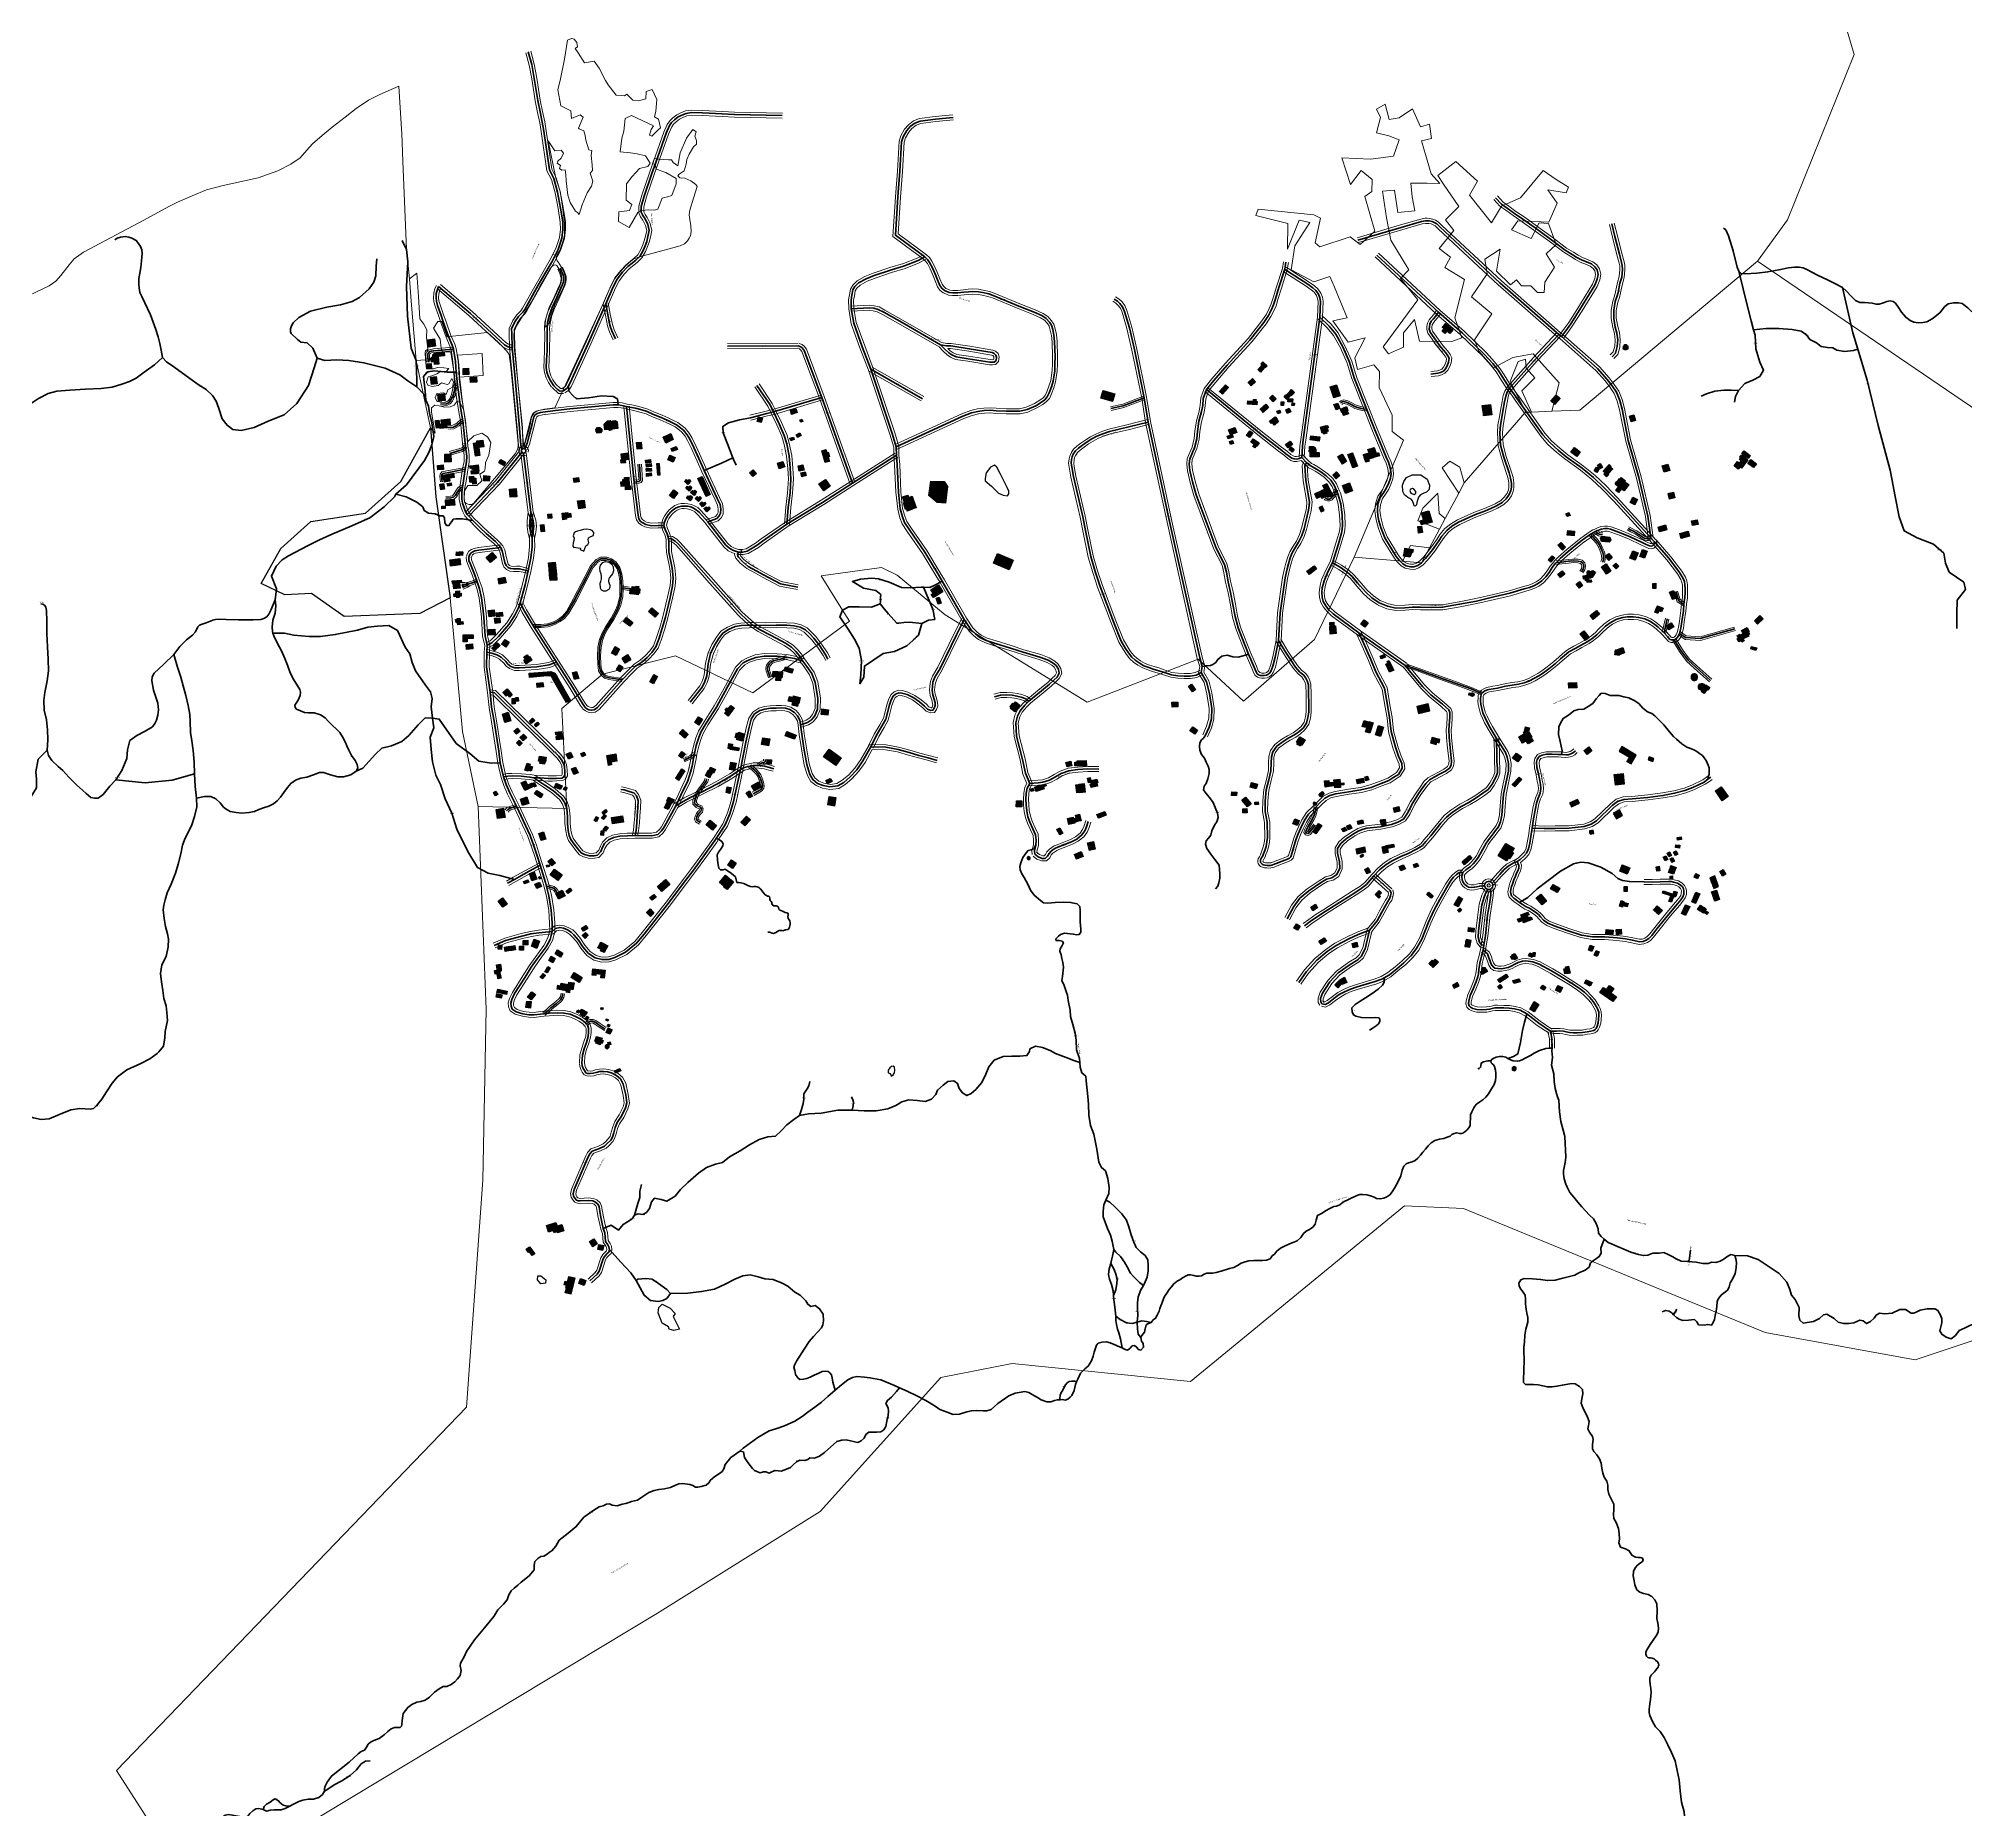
# Model space of a CAD drawing. Header units: metres. Extents: x -13451 to 9639, y -7413 to 5935.
# Drawn here: x -1896 to 1902, y -2162 to 1329 of the extents above; entities that cross this region are included whole.
import ezdxf
from ezdxf.enums import TextEntityAlignment as Align

# ---------------------------------------------------------------- set-up
doc = ezdxf.new("R2010")
doc.units = ezdxf.units.M
for name, color, linetype, lineweight in [('ANNOT_AREA', 2, 'Continuous', 13), ('ANNOT_LENGTH', 2, 'Continuous', 13), ('EDIFICACAO', 7, 'Continuous', 30), ('TEXTO', 7, 'Continuous', 15), ('VEGETACAO', 3, 'Continuous', 13), ('VIAS', 4, 'Continuous', 35), ('VIAS_MEIO_FIO', 8, 'Continuous', 13)]:
    doc.layers.add(name, color=color, linetype=linetype, lineweight=lineweight)
doc.styles.add('PRO_STYLE', font='arial.ttf')

# ---------------------------------------------------------------- blocks, each defined once
blk = doc.blocks.new('ARVORE')
at = {"layer": 'VEGETACAO'}
for p, q in [((-1.5, 0), (1.5, 0)), ((0, -1.5), (0, 1.5))]:
    blk.add_line(p, q, dxfattribs=at)
at = {"layer": 'VEGETACAO', "color": 3}
blk.add_circle((0, 0), 2, dxfattribs=at)

msp = doc.modelspace()

# ---------------------------------------------------------------- hatches: boundary and pattern name
at = {"layer": 'EDIFICACAO_HATCH'}
h = msp.add_hatch(dxfattribs=at)
h.set_pattern_fill('ANSI31', scale=0.5, angle=45)
h.paths.add_polyline_path([(879.9, 752.3), (875.8, 747.6), (870.7, 752), (874.8, 756.7), (870.9, 760), (877.2, 767.2), (892, 754.4), (885.8, 747.3), (879.9, 752.3)])
h = msp.add_hatch(dxfattribs=at)
h.set_pattern_fill('ANSI31', scale=0.5, angle=45)
h.paths.add_polyline_path([(-1129.5, 734.8), (-1116, 736.8), (-1113.9, 722.7), (-1127.4, 720.7), (-1129.5, 734.8)])
h = msp.add_hatch(dxfattribs=at)
h.set_pattern_fill('ANSI31', scale=0.5, angle=45)
h.paths.add_polyline_path([(1234.1, 723), (1236.6, 723), (1236.5, 716.7), (1234.1, 716.7), (1234.1, 714.9), (1229.9, 715), (1229.9, 716.8), (1227.8, 716.8), (1227.9, 723.1), (1229.9, 723.1), (1230, 725.8), (1234.2, 725.7), (1234.1, 723)])
h = msp.add_hatch(dxfattribs=at)
h.set_pattern_fill('ANSI31', scale=0.5, angle=45)
h.paths.add_polyline_path([(-1130.4, 687.8), (-1122.5, 688.3), (-1121.9, 678.5), (-1129.8, 678), (-1130.4, 687.8)])
h = msp.add_hatch(dxfattribs=at)
h.set_pattern_fill('ANSI31', scale=0.5, angle=45)
h.paths.add_polyline_path([(-1112.7, 708.7), (-1112.8, 709.5), (-1096.5, 710.8), (-1095.9, 703.1), (-1108.6, 702.1), (-1107.4, 686.8), (-1115.5, 686.2), (-1115.9, 691.6), (-1120.9, 691.2), (-1121.2, 694.6), (-1125.2, 694.3), (-1125.5, 698.3), (-1121.5, 698.6), (-1121.7, 700.5), (-1118.8, 700.7), (-1119.2, 705.7), (-1117, 705.9), (-1117.2, 708.3), (-1112.7, 708.7)])
h = msp.add_hatch(dxfattribs=at)
h.set_pattern_fill('ANSI31', scale=0.5, angle=45)
h.paths.add_polyline_path([(516.2, 685), (513.5, 687.5), (517.1, 691.4), (525.5, 683.7), (521.6, 679.4), (520.7, 680.2), (512.7, 671.4), (507.8, 675.9), (516.2, 685)])
h = msp.add_hatch(dxfattribs=at)
h.set_pattern_fill('ANSI31', scale=0.5, angle=45)
h.paths.add_polyline_path([(-1123.3, 661.1), (-1112.3, 662.5), (-1110.4, 648.5), (-1121.4, 647.1), (-1123.3, 661.1)])
h = msp.add_hatch(dxfattribs=at)
h.set_pattern_fill('ANSI31', scale=0.5, angle=45)
h.paths.add_polyline_path([(-1059.5, 678.6), (-1048.4, 679.1), (-1047.9, 666.3), (-1058.9, 665.8), (-1059.5, 678.6)])
h = msp.add_hatch(dxfattribs=at)
h.set_pattern_fill('ANSI31', scale=0.5, angle=45)
h.paths.add_polyline_path([(-1045.3, 660.9), (-1033, 661.9), (-1032.3, 651.7), (-1044.5, 650.8), (-1045.3, 660.9)])
h = msp.add_hatch(dxfattribs=at)
h.set_pattern_fill('ANSI31', scale=0.5, angle=45)
h.paths.add_polyline_path([(431.5, 633.2), (443.3, 646.2), (449.5, 640.7), (437.8, 627.6), (431.5, 633.2)])
h = msp.add_hatch(dxfattribs=at)
h.set_pattern_fill('ANSI31', scale=0.5, angle=45)
h.paths.add_polyline_path([(488.1, 650.5), (497, 658.7), (502.9, 652.3), (494, 644.2), (488.1, 650.5)])
h = msp.add_hatch(dxfattribs=at)
h.set_pattern_fill('ANSI31', scale=0.5, angle=45)
h.paths.add_polyline_path([(650.2, 642.2), (662.7, 646.2), (669.7, 624.4), (657.2, 620.5), (650.2, 642.2)])
h = msp.add_hatch(dxfattribs=at)
h.set_pattern_fill('ANSI31', scale=0.5, angle=45)
h.paths.add_polyline_path([(-1109.3, 627), (-1096, 628.3), (-1094.7, 615.5), (-1108, 614.2), (-1109.3, 627)])
h = msp.add_hatch(dxfattribs=at)
h.set_pattern_fill('ANSI31', scale=0.5, angle=45)
h.paths.add_polyline_path([(202.3, 635.3), (225.5, 628.3), (220.9, 613.3), (197.7, 620.2), (202.3, 635.3)])
h = msp.add_hatch(dxfattribs=at)
h.set_pattern_fill('ANSI31', scale=0.5, angle=45)
h.paths.add_polyline_path([(503.6, 613.6), (506.1, 613.5), (505.7, 607), (486.9, 608.3), (487.4, 614.7), (498.6, 614), (498.8, 617.4), (503.9, 617), (503.6, 613.6)])
h = msp.add_hatch(dxfattribs=at)
h.set_pattern_fill('ANSI31', scale=0.5, angle=45)
h.paths.add_polyline_path([(511.9, 598), (522.8, 608), (528.7, 601.5), (517.8, 591.6), (511.9, 598)])
h = msp.add_hatch(dxfattribs=at)
h.set_pattern_fill('ANSI31', scale=0.5, angle=45)
h.paths.add_polyline_path([(530.3, 620), (536.4, 625.8), (543.6, 618.4), (537.4, 612.6), (530.3, 620)])
h = msp.add_hatch(dxfattribs=at)
h.set_pattern_fill('ANSI31', scale=0.5, angle=45)
h.paths.add_polyline_path([(553.6, 612.5), (558.4, 612.4), (558.2, 605.3), (553.4, 605.4), (553.6, 612.5)])
h = msp.add_hatch(dxfattribs=at)
h.set_pattern_fill('ANSI31', scale=0.5, angle=45)
h.paths.add_polyline_path([(559, 622.6), (562.8, 626.7), (563.5, 626), (570.3, 633.1), (573.7, 636.7), (579.4, 631.4), (573, 624.7), (572, 625.6), (568.2, 621.7), (568.5, 621.4), (564.6, 617.3), (559, 622.6)])
h = msp.add_hatch(dxfattribs=at)
h.set_pattern_fill('ANSI31', scale=0.5, angle=45)
h.paths.add_polyline_path([(566.5, 613), (567.1, 619.2), (576.3, 618.3), (575.7, 612.2), (566.5, 613)])
h = msp.add_hatch(dxfattribs=at)
h.set_pattern_fill('ANSI31', scale=0.5, angle=45)
h.paths.add_polyline_path([(575.2, 610.5), (579.6, 610.1), (579.1, 605.2), (574.7, 605.7), (575.2, 610.5)])
h = msp.add_hatch(dxfattribs=at)
h.set_pattern_fill('ANSI31', scale=0.5, angle=45)
h.paths.add_polyline_path([(657.5, 607.4), (664.8, 610.1), (668.9, 599.3), (661.6, 596.6), (657.5, 607.4)])
h = msp.add_hatch(dxfattribs=at)
h.set_pattern_fill('ANSI31', scale=0.5, angle=45)
h.paths.add_polyline_path([(1084.8, 614.7), (1095.3, 626.5), (1103.6, 619.2), (1093.1, 607.4), (1084.8, 614.7)])
h = msp.add_hatch(dxfattribs=at)
h.set_pattern_fill('ANSI31', scale=0.5, angle=45)
h.paths.add_polyline_path([(-1113.5, 572), (-1113.9, 575.8), (-1107.2, 576.6), (-1106.8, 572.7), (-1105.4, 561.6), (-1112, 560.8), (-1113.5, 572)])
h = msp.add_hatch(dxfattribs=at)
h.set_pattern_fill('ANSI31', scale=0.5, angle=45)
h.paths.add_polyline_path([(-1092.1, 566.2), (-1091.6, 561.3), (-1104.3, 560.1), (-1105.2, 568.8), (-1101.8, 569.2), (-1102.6, 577.2), (-1085.8, 578.9), (-1084.6, 567), (-1092.1, 566.2)])
h = msp.add_hatch(dxfattribs=at)
h.set_pattern_fill('ANSI31', scale=0.5, angle=45)
h.paths.add_polyline_path([(-774.7, 575.5), (-769.7, 575.8), (-765.8, 572.8), (-764.3, 575), (-758.6, 575.6), (-755.6, 573.3), (-754.3, 559.9), (-765.9, 558.7), (-767.1, 556.8), (-770.6, 556.4), (-772.6, 557.9), (-779.7, 557.2), (-781.2, 568.4), (-774.7, 575.5)])
h = msp.add_hatch(dxfattribs=at)
h.set_pattern_fill('ANSI31', scale=0.5, angle=45)
h.paths.add_polyline_path([(-477, 582.9), (-469.2, 580.9), (-471.5, 572.2), (-479.3, 574.2), (-477, 582.9)])
h = msp.add_hatch(dxfattribs=at)
h.set_pattern_fill('ANSI31', scale=0.5, angle=45)
h.paths.add_polyline_path([(-414.2, 596), (-403.6, 599.4), (-401, 591.4), (-411.7, 588), (-414.2, 596)])
h = msp.add_hatch(dxfattribs=at)
h.set_pattern_fill('ANSI31', scale=0.5, angle=45)
h.paths.add_polyline_path([(-395.5, 576.8), (-391.6, 578.3), (-389.8, 573.7), (-393.7, 572.3), (-395.5, 576.8)])
h = msp.add_hatch(dxfattribs=at)
h.set_pattern_fill('ANSI31', scale=0.5, angle=45)
h.paths.add_polyline_path([(536.4, 571.1), (534.6, 569.7), (530.6, 574.5), (541.5, 583.3), (545.5, 578.5), (544.8, 577.9), (548.2, 573.6), (539.9, 566.9), (536.4, 571.1)])
h = msp.add_hatch(dxfattribs=at)
h.set_pattern_fill('ANSI31', scale=0.5, angle=45)
h.paths.add_polyline_path([(545, 594.4), (550.7, 596.1), (552.3, 590.8), (546.6, 589.1), (545, 594.4)])
h = msp.add_hatch(dxfattribs=at)
h.set_pattern_fill('ANSI31', scale=0.5, angle=45)
h.paths.add_polyline_path([(562.4, 597.1), (569.4, 600.1), (572.4, 592.9), (565.4, 589.9), (562.4, 597.1)])
h = msp.add_hatch(dxfattribs=at)
h.set_pattern_fill('ANSI31', scale=0.5, angle=45)
h.paths.add_polyline_path([(683.6, 595.2), (686, 589.3), (676.4, 585.5), (674.1, 591.5), (673.2, 591.1), (670.2, 598.5), (682.1, 603.2), (685, 595.8), (683.6, 595.2)])
h = msp.add_hatch(dxfattribs=at)
h.set_pattern_fill('ANSI31', scale=0.5, angle=45)
h.paths.add_polyline_path([(949.6, 605.2), (965.7, 607.5), (968.7, 587.1), (952.6, 584.8), (949.6, 605.2)])
h = msp.add_hatch(dxfattribs=at)
h.set_pattern_fill('ANSI31', scale=0.5, angle=45)
h.paths.add_polyline_path([(1239.8, 584.6), (1248.5, 587.3), (1252, 575.7), (1243.4, 573.1), (1239.8, 584.6)])
h = msp.add_hatch(dxfattribs=at)
h.set_pattern_fill('ANSI31', scale=0.5, angle=45)
h.paths.add_polyline_path([(-1028.1, 522.6), (-1026.1, 506.6), (-1035.2, 505.5), (-1038.5, 531.4), (-1032.1, 532.2), (-1032.5, 535.8), (-1020.3, 537.3), (-1018.6, 523.8), (-1028.1, 522.6)])
h = msp.add_hatch(dxfattribs=at)
h.set_pattern_fill('ANSI31', scale=0.5, angle=45)
h.paths.add_polyline_path([(-786.1, 559), (-785.9, 555), (-788.5, 551.3), (-794.1, 550.8), (-797.2, 554.3), (-797.6, 558.2), (-794.7, 561.8), (-789.8, 562.3), (-786.1, 559)])
h = msp.add_hatch(dxfattribs=at)
h.set_pattern_fill('ANSI31', scale=0.5, angle=45)
h.paths.add_polyline_path([(-717.5, 532.3), (-708.6, 533.1), (-707.3, 519.9), (-716.1, 519.1), (-717.5, 532.3)])
h = msp.add_hatch(dxfattribs=at)
h.set_pattern_fill('ANSI31', scale=0.5, angle=45)
h.paths.add_polyline_path([(-659.9, 531.5), (-665.2, 543.3), (-650.1, 550), (-644.9, 538.2), (-659.9, 531.5)])
h = msp.add_hatch(dxfattribs=at)
h.set_pattern_fill('ANSI31', scale=0.5, angle=45)
h.paths.add_polyline_path([(-414.9, 540.8), (-408.2, 543.1), (-406.6, 538.2), (-413.3, 536), (-414.9, 540.8)])
h = msp.add_hatch(dxfattribs=at)
h.set_pattern_fill('ANSI31', scale=0.5, angle=45)
h.paths.add_polyline_path([(-403, 547.8), (-395.5, 551.4), (-392.9, 546.1), (-400.4, 542.4), (-403, 547.8)])
h = msp.add_hatch(dxfattribs=at)
h.set_pattern_fill('ANSI31', scale=0.5, angle=45)
h.paths.add_polyline_path([(447.1, 544.8), (456.9, 548.1), (458.7, 542.9), (448.8, 539.6), (447.1, 544.8)])
h = msp.add_hatch(dxfattribs=at)
h.set_pattern_fill('ANSI31', scale=0.5, angle=45)
h.paths.add_polyline_path([(449.8, 557.8), (462.3, 562.1), (465.8, 552.3), (453.3, 547.9), (449.8, 557.8)])
h = msp.add_hatch(dxfattribs=at)
h.set_pattern_fill('ANSI31', scale=0.5, angle=45)
h.paths.add_polyline_path([(451.7, 534.7), (457.7, 536.7), (459.7, 530.8), (453.7, 528.8), (451.7, 534.7)])
h = msp.add_hatch(dxfattribs=at)
h.set_pattern_fill('ANSI31', scale=0.5, angle=45)
h.paths.add_polyline_path([(491.3, 555.5), (497.5, 551.3), (491, 542.1), (484.9, 546.4), (491.3, 555.5)])
h = msp.add_hatch(dxfattribs=at)
h.set_pattern_fill('ANSI31', scale=0.5, angle=45)
h.paths.add_polyline_path([(500.6, 528.8), (493.8, 533.4), (498.4, 540), (510, 532.1), (505.5, 525.5), (504.4, 526.3), (501.5, 522.2), (497.7, 524.7), (500.6, 528.8)])
h = msp.add_hatch(dxfattribs=at)
h.set_pattern_fill('ANSI31', scale=0.5, angle=45)
h.paths.add_polyline_path([(562.2, 528.9), (571.2, 535.3), (576, 528.6), (567, 522.2), (562.2, 528.9)])
h = msp.add_hatch(dxfattribs=at)
h.set_pattern_fill('ANSI31', scale=0.5, angle=45)
h.paths.add_polyline_path([(611.6, 545.8), (629.5, 543.4), (628.4, 535.4), (610.5, 537.7), (611.6, 545.8)])
h = msp.add_hatch(dxfattribs=at)
h.set_pattern_fill('ANSI31', scale=0.5, angle=45)
h.paths.add_polyline_path([(645, 566.3), (646.4, 562), (643.8, 561.1), (645.8, 554.7), (642.4, 553.6), (643.3, 550.7), (637.3, 548.8), (636.4, 551.7), (634.5, 551.1), (630.8, 562.7), (642.1, 566.3), (642.4, 565.4), (645, 566.3)])
h = msp.add_hatch(dxfattribs=at)
h.set_pattern_fill('ANSI31', scale=0.5, angle=45)
h.paths.add_polyline_path([(-1095.6, 509.5), (-1083.2, 509.9), (-1082.7, 494.3), (-1095.1, 493.9), (-1095.6, 509.5)])
h = msp.add_hatch(dxfattribs=at)
h.set_pattern_fill('ANSI31', scale=0.5, angle=45)
h.paths.add_polyline_path([(-985.2, 498.8), (-976, 493.8), (-979.6, 487.2), (-988.8, 492.2), (-985.2, 498.8)])
h = msp.add_hatch(dxfattribs=at)
h.set_pattern_fill('ANSI31', scale=0.5, angle=45)
h.paths.add_polyline_path([(-746.2, 498.7), (-747.6, 510.3), (-734.3, 511.9), (-732.7, 498.7), (-740, 497.8), (-739.4, 492.7), (-747.4, 491.8), (-748.1, 498.5), (-746.2, 498.7)])
h = msp.add_hatch(dxfattribs=at)
h.set_pattern_fill('ANSI31', scale=0.5, angle=45)
h.paths.add_polyline_path([(-699.7, 497.9), (-689.9, 499), (-689.3, 493.1), (-699.1, 492), (-699.7, 497.9)])
h = msp.add_hatch(dxfattribs=at)
h.set_pattern_fill('ANSI31', scale=0.5, angle=45)
h.paths.add_polyline_path([(-655.9, 498.6), (-651.6, 507.7), (-641.2, 502.9), (-645.5, 493.8), (-655.9, 498.6)])
h = msp.add_hatch(dxfattribs=at)
h.set_pattern_fill('ANSI31', scale=0.5, angle=45)
h.paths.add_polyline_path([(-649.3, 520.9), (-639.2, 524.9), (-636.8, 518.9), (-647, 515), (-649.3, 520.9)])
h = msp.add_hatch(dxfattribs=at)
h.set_pattern_fill('ANSI31', scale=0.5, angle=45)
h.paths.add_polyline_path([(-439.8, 491.8), (-428.8, 495.3), (-425.3, 484.3), (-436.3, 480.8), (-439.8, 491.8)])
h = msp.add_hatch(dxfattribs=at)
h.set_pattern_fill('ANSI31', scale=0.5, angle=45)
h.paths.add_polyline_path([(-342.4, 512.6), (-339.5, 513.5), (-336.8, 504.6), (-339.7, 503.7), (-337.1, 495.2), (-345.3, 492.8), (-352.4, 516.4), (-344.3, 518.8), (-342.4, 512.6)])
h = msp.add_hatch(dxfattribs=at)
h.set_pattern_fill('ANSI31', scale=0.5, angle=45)
h.paths.add_polyline_path([(568.8, 518.6), (572.9, 523.7), (579.2, 518.6), (575.1, 513.5), (568.8, 518.6)])
h = msp.add_hatch(dxfattribs=at)
h.set_pattern_fill('ANSI31', scale=0.5, angle=45)
h.paths.add_polyline_path([(613.7, 519), (609.4, 519), (609.5, 524.8), (617.6, 524.7), (617.6, 522.4), (620.7, 522.4), (620.6, 520.1), (622, 520.1), (621.9, 512.5), (628.1, 512.5), (628, 504.3), (610.4, 504.5), (610.5, 512.8), (613.7, 512.8), (613.7, 514), (608.4, 514), (608.4, 517.7), (613.7, 517.6), (613.7, 519)])
h = msp.add_hatch(dxfattribs=at)
h.set_pattern_fill('ANSI31', scale=0.5, angle=45)
h.paths.add_polyline_path([(665.2, 504.9), (673.3, 509.7), (682.2, 494.8), (674, 490), (665.2, 504.9)])
h = msp.add_hatch(dxfattribs=at)
h.set_pattern_fill('ANSI31', scale=0.5, angle=45)
h.paths.add_polyline_path([(685, 508.9), (694.1, 512.2), (703.8, 485.6), (694.8, 482.3), (685, 508.9)])
h = msp.add_hatch(dxfattribs=at)
h.set_pattern_fill('ANSI31', scale=0.5, angle=45)
h.paths.add_polyline_path([(718.5, 499.3), (715.5, 508.6), (726.7, 512.2), (724.5, 518.9), (736.7, 522.8), (740.5, 511.1), (745, 512.6), (747, 506.3), (740, 504), (732.7, 501.7), (725.6, 499.4), (726.8, 495.7), (720.3, 493.7), (718.5, 499.3)])
h = msp.add_hatch(dxfattribs=at)
h.set_pattern_fill('ANSI31', scale=0.5, angle=45)
h.paths.add_polyline_path([(1131.3, 522.7), (1143, 514), (1136.3, 505.1), (1124.6, 513.7), (1131.3, 522.7)])
h = msp.add_hatch(dxfattribs=at)
h.set_pattern_fill('ANSI31', scale=0.5, angle=45)
h.paths.add_polyline_path([(1468.2, 502.3), (1473.3, 498.3), (1460.7, 482.2), (1457.9, 484.4), (1454.5, 480.1), (1446.1, 486.5), (1452.7, 494.9), (1456.6, 491.9), (1460.3, 496.5), (1456.8, 499.2), (1459.4, 502.5), (1457.2, 504.2), (1459.9, 507.8), (1461.5, 506.6), (1463.5, 509.2), (1461.5, 510.8), (1465.8, 516.3), (1478.2, 506.6), (1473.8, 501), (1469.7, 504.2), (1468.2, 502.3)])
h = msp.add_hatch(dxfattribs=at)
h.set_pattern_fill('ANSI31', scale=0.5, angle=45)
h.paths.add_polyline_path([(1479.4, 498.7), (1490.1, 490.6), (1484.2, 483), (1473.5, 491.2), (1479.4, 498.7)])
h = msp.add_hatch(dxfattribs=at)
h.set_pattern_fill('ANSI31', scale=0.5, angle=45)
h.paths.add_polyline_path([(-1109.6, 487.4), (-1098.5, 488.2), (-1097.9, 479.2), (-1109, 478.4), (-1109.6, 487.4)])
h = msp.add_hatch(dxfattribs=at)
h.set_pattern_fill('ANSI31', scale=0.5, angle=45)
h.paths.add_polyline_path([(-1086.3, 462), (-1085.3, 456.3), (-1096.2, 454.3), (-1097.3, 460), (-1098, 459.8), (-1099.5, 468.3), (-1078.4, 472.2), (-1076.8, 463.7), (-1086.3, 462)])
h = msp.add_hatch(dxfattribs=at)
h.set_pattern_fill('ANSI31', scale=0.5, angle=45)
h.paths.add_polyline_path([(-1040.5, 454.6), (-1045.8, 454), (-1047, 465.4), (-1038.6, 466.3), (-1038.1, 461.9), (-1034.5, 462.3), (-1033.3, 451.3), (-1040, 450.5), (-1040.5, 454.6)])
h = msp.add_hatch(dxfattribs=at)
h.set_pattern_fill('ANSI31', scale=0.5, angle=45)
h.paths.add_polyline_path([(-1034.9, 487.8), (-1029.4, 488.3), (-1028.3, 476.1), (-1029.2, 476), (-1028.8, 471.2), (-1032.5, 470.9), (-1032.5, 470.7), (-1043, 469.8), (-1043.7, 476.8), (-1038.9, 477.2), (-1039.2, 479.8), (-1041.6, 479.5), (-1041.8, 481.6), (-1045.4, 481.3), (-1045.9, 486.8), (-1039.8, 487.4), (-1039.8, 487.5), (-1039.5, 487.5), (-1034.9, 487.9), (-1034.9, 487.8)])
h = msp.add_hatch(dxfattribs=at)
h.set_pattern_fill('ANSI31', scale=0.5, angle=45)
h.paths.add_polyline_path([(-1018.4, 467.4), (-1006.8, 466.3), (-1007.7, 456.1), (-1019.3, 457.1), (-1018.4, 467.4)])
h = msp.add_hatch(dxfattribs=at)
h.set_pattern_fill('ANSI31', scale=0.5, angle=45)
h.paths.add_polyline_path([(-840.2, 453.6), (-841.4, 462.4), (-831.6, 463.7), (-830.4, 454.9), (-840.2, 453.6)])
h = msp.add_hatch(dxfattribs=at)
h.set_pattern_fill('ANSI31', scale=0.5, angle=45)
h.paths.add_polyline_path([(-741.2, 459.9), (-741.4, 463.5), (-732.9, 463.9), (-732.1, 447.3), (-729.2, 447.4), (-728.8, 439.8), (-739.1, 439.2), (-739.5, 446.2), (-748, 445.7), (-748.5, 455.2), (-744.4, 455.4), (-744.6, 459.7), (-741.2, 459.9)])
h = msp.add_hatch(dxfattribs=at)
h.set_pattern_fill('ANSI31', scale=0.5, angle=45)
h.paths.add_polyline_path([(-698.7, 489.8), (-688.9, 490.9), (-688.2, 485.1), (-698.1, 484), (-698.7, 489.8)])
h = msp.add_hatch(dxfattribs=at)
h.set_pattern_fill('ANSI31', scale=0.5, angle=45)
h.paths.add_polyline_path([(-698.5, 481.1), (-688.6, 482.1), (-688, 476.3), (-697.8, 475.2), (-698.5, 481.1)])
h = msp.add_hatch(dxfattribs=at)
h.set_pattern_fill('ANSI31', scale=0.5, angle=45)
h.paths.add_polyline_path([(-698.1, 471.7), (-688.3, 472.8), (-687.6, 466.9), (-697.5, 465.8), (-698.1, 471.7)])
h = msp.add_hatch(dxfattribs=at)
h.set_pattern_fill('ANSI31', scale=0.5, angle=45)
h.paths.add_polyline_path([(-677.1, 490.9), (-673, 491.1), (-671.7, 468), (-675.7, 467.8), (-677.1, 490.9)])
h = msp.add_hatch(dxfattribs=at)
h.set_pattern_fill('ANSI31', scale=0.5, angle=45)
h.paths.add_polyline_path([(-613.1, 453.4), (-612.6, 452.9), (-616.5, 449.4), (-622.5, 455.9), (-618.6, 459.5), (-616.2, 456.8), (-613.4, 459.3), (-610.3, 455.9), (-613.1, 453.4)])
h = msp.add_hatch(dxfattribs=at)
h.set_pattern_fill('ANSI31', scale=0.5, angle=45)
h.paths.add_polyline_path([(-596.6, 461.4), (-588.1, 465.8), (-572, 430.1), (-580.3, 425.9), (-596.6, 461.4)])
h = msp.add_hatch(dxfattribs=at)
h.set_pattern_fill('ANSI31', scale=0.5, angle=45)
h.paths.add_polyline_path([(-488.2, 465.4), (-494.6, 472.9), (-487.6, 478.7), (-481.2, 471.2), (-488.2, 465.4)])
h = msp.add_hatch(dxfattribs=at)
h.set_pattern_fill('ANSI31', scale=0.5, angle=45)
h.paths.add_polyline_path([(-398.6, 486.6), (-389.3, 488.4), (-387.2, 477.8), (-396.5, 475.9), (-398.6, 486.6)])
h = msp.add_hatch(dxfattribs=at)
h.set_pattern_fill('ANSI31', scale=0.5, angle=45)
h.paths.add_polyline_path([(-393.7, 472.5), (-384.9, 475), (-382.7, 467.4), (-391.5, 464.9), (-393.7, 472.5)])
h = msp.add_hatch(dxfattribs=at)
h.set_pattern_fill('ANSI31', scale=0.5, angle=45)
h.paths.add_polyline_path([(-357.8, 450.9), (-344.8, 459.7), (-335.4, 446.2), (-348.4, 437.3), (-357.8, 450.9)])
h = msp.add_hatch(dxfattribs=at)
h.set_pattern_fill('ANSI31', scale=0.5, angle=45)
h.paths.add_polyline_path([(-137.1, 456.4), (-111, 455.5), (-104.6, 445.7), (-108.4, 413), (-124.6, 414.1), (-141.2, 428), (-137.1, 456.4)])
h = msp.add_hatch(dxfattribs=at)
h.set_pattern_fill('ANSI31', scale=0.5, angle=45)
h.paths.add_polyline_path([(661.6, 460.9), (655, 468.4), (662.3, 474.7), (668.9, 467.3), (661.6, 460.9)])
h = msp.add_hatch(dxfattribs=at)
h.set_pattern_fill('ANSI31', scale=0.5, angle=45)
h.paths.add_polyline_path([(1174.7, 484), (1180.2, 480.8), (1175.9, 473.7), (1170.5, 476.9), (1174.7, 484)])
h = msp.add_hatch(dxfattribs=at)
h.set_pattern_fill('ANSI31', scale=0.5, angle=45)
h.paths.add_polyline_path([(1177.2, 488.1), (1182.2, 491), (1186.6, 483.4), (1181.6, 480.5), (1177.2, 488.1)])
h = msp.add_hatch(dxfattribs=at)
h.set_pattern_fill('ANSI31', scale=0.5, angle=45)
h.paths.add_polyline_path([(1188.4, 476.2), (1199.9, 489.2), (1204.2, 485.4), (1202.9, 484), (1206.9, 480.5), (1198, 470.5), (1199.1, 469.6), (1195, 464.9), (1189.4, 469.8), (1192.1, 472.9), (1188.4, 476.2)])
h = msp.add_hatch(dxfattribs=at)
h.set_pattern_fill('ANSI31', scale=0.5, angle=45)
h.paths.add_polyline_path([(1230.5, 454.9), (1231.5, 454.1), (1231.8, 454.5), (1238.6, 449.4), (1229.4, 437.2), (1224.4, 440.9), (1224.1, 441.1), (1218.6, 433.8), (1212.8, 438.1), (1218.1, 445.3), (1214.1, 448.2), (1214.2, 448.3), (1211.8, 450.1), (1212.8, 451.4), (1212, 452), (1214.8, 455.7), (1215.6, 455.1), (1220.5, 461.6), (1221.8, 460.6), (1223.8, 463.2), (1232.1, 457), (1230.5, 454.9)])
h = msp.add_hatch(dxfattribs=at)
h.set_pattern_fill('ANSI31', scale=0.5, angle=45)
h.paths.add_polyline_path([(1304.7, 486.6), (1315.9, 489.7), (1319.4, 477.2), (1308.2, 474.1), (1304.7, 486.6)])
h = msp.add_hatch(dxfattribs=at)
h.set_pattern_fill('ANSI31', scale=0.5, angle=45)
h.paths.add_polyline_path([(-1105.3, 450.1), (-1097.9, 451.5), (-1095.7, 440.5), (-1103.2, 439.1), (-1105.3, 450.1)])
h = msp.add_hatch(dxfattribs=at)
h.set_pattern_fill('ANSI31', scale=0.5, angle=45)
h.paths.add_polyline_path([(-1094.3, 419.4), (-1077, 420.8), (-1075.9, 408.8), (-1093.3, 407.4), (-1094.3, 419.4)])
h = msp.add_hatch(dxfattribs=at)
h.set_pattern_fill('ANSI31', scale=0.5, angle=45)
h.paths.add_polyline_path([(-1090.5, 451.5), (-1083.1, 453.1), (-1082, 447.8), (-1089.4, 446.2), (-1090.5, 451.5)])
h = msp.add_hatch(dxfattribs=at)
h.set_pattern_fill('ANSI31', scale=0.5, angle=45)
h.paths.add_polyline_path([(-967.6, 440.8), (-954.6, 441.6), (-953.6, 425.7), (-966.7, 425), (-967.6, 440.8)])
h = msp.add_hatch(dxfattribs=at)
h.set_pattern_fill('ANSI31', scale=0.5, angle=45)
h.paths.add_polyline_path([(-833.6, 417.4), (-820.8, 419.1), (-818.7, 403.4), (-831.5, 401.7), (-833.6, 417.4)])
h = msp.add_hatch(dxfattribs=at)
h.set_pattern_fill('ANSI31', scale=0.5, angle=45)
h.paths.add_polyline_path([(-652.6, 427.9), (-643.8, 439.4), (-635.7, 433.2), (-644.5, 421.8), (-652.6, 427.9)])
h = msp.add_hatch(dxfattribs=at)
h.set_pattern_fill('ANSI31', scale=0.5, angle=45)
h.paths.add_polyline_path([(-610.7, 441.2), (-610.2, 440.8), (-613.6, 436.8), (-620.4, 442.4), (-617.1, 446.5), (-614.3, 444.2), (-611.9, 447), (-608.3, 444.1), (-610.7, 441.2)])
h = msp.add_hatch(dxfattribs=at)
h.set_pattern_fill('ANSI31', scale=0.5, angle=45)
h.paths.add_polyline_path([(-609.2, 422.4), (-608.6, 422), (-611.7, 417.7), (-618.9, 422.8), (-615.9, 427.1), (-613, 425), (-610.8, 428.1), (-607, 425.4), (-609.2, 422.4)])
h = msp.add_hatch(dxfattribs=at)
h.set_pattern_fill('ANSI31', scale=0.5, angle=45)
h.paths.add_polyline_path([(-601, 432.7), (-600.5, 432.3), (-603.9, 428.2), (-610.8, 433.9), (-607.4, 437.9), (-604.6, 435.6), (-602.2, 438.5), (-598.7, 435.5), (-601, 432.7)])
h = msp.add_hatch(dxfattribs=at)
h.set_pattern_fill('ANSI31', scale=0.5, angle=45)
h.paths.add_polyline_path([(-592.1, 420), (-591.7, 419.6), (-595.5, 415.9), (-601.7, 422.3), (-597.9, 425.9), (-595.4, 423.3), (-592.7, 425.9), (-589.5, 422.6), (-592.1, 420)])
h = msp.add_hatch(dxfattribs=at)
h.set_pattern_fill('ANSI31', scale=0.5, angle=45)
h.paths.add_polyline_path([(-173.5, 401.6), (-173.2, 400.8), (-183.6, 397.4), (-184.8, 400.9), (-186.9, 400.2), (-191.4, 413.8), (-189.2, 414.5), (-192.8, 425.6), (-182.4, 429), (-180.9, 424.4), (-173.8, 426.7), (-166.3, 403.9), (-173.5, 401.6)])
h = msp.add_hatch(dxfattribs=at)
h.set_pattern_fill('ANSI31', scale=0.5, angle=45)
h.paths.add_polyline_path([(631.6, 426.1), (623.8, 422.4), (619.4, 431.6), (638.8, 440.8), (635.4, 447.9), (643.3, 451.7), (654.3, 428.6), (646.3, 424.8), (644.9, 427.8), (633.4, 422.3), (631.6, 426.1)])
h = msp.add_hatch(dxfattribs=at)
h.set_pattern_fill('ANSI31', scale=0.5, angle=45)
h.paths.add_polyline_path([(674, 447.6), (687.8, 452.9), (693.8, 437.3), (680.1, 432), (674, 447.6)])
h = msp.add_hatch(dxfattribs=at)
h.set_pattern_fill('ANSI31', scale=0.5, angle=45)
h.paths.add_polyline_path([(1246.3, 424.5), (1255.8, 419.9), (1250.8, 409.5), (1241.2, 414.1), (1246.3, 424.5)])
h = msp.add_hatch(dxfattribs=at)
h.set_pattern_fill('ANSI31', scale=0.5, angle=45)
h.paths.add_polyline_path([(1316, 432.2), (1326.7, 434.9), (1329.6, 423.4), (1318.9, 420.7), (1316, 432.2)])
h = msp.add_hatch(dxfattribs=at)
h.set_pattern_fill('ANSI31', scale=0.5, angle=45)
h.paths.add_polyline_path([(-1101.4, 407.1), (-1094.7, 407.4), (-1094.4, 402.3), (-1101.1, 402), (-1101.4, 407.1)])
h = msp.add_hatch(dxfattribs=at)
h.set_pattern_fill('ANSI31', scale=0.5, angle=45)
h.paths.add_polyline_path([(-892.3, 391.3), (-884.9, 391.9), (-884.2, 383.6), (-891.6, 383), (-892.3, 391.3)])
h = msp.add_hatch(dxfattribs=at)
h.set_pattern_fill('ANSI31', scale=0.5, angle=45)
h.paths.add_polyline_path([(-864.2, 393.2), (-852.8, 394.7), (-852.5, 392.2), (-847.4, 392.9), (-846.4, 385.6), (-855.8, 384.3), (-855.4, 381.3), (-862.5, 380.3), (-864.2, 393.2)])
h = msp.add_hatch(dxfattribs=at)
h.set_pattern_fill('ANSI31', scale=0.5, angle=45)
h.paths.add_polyline_path([(-583.5, 409.2), (-583.1, 408.7), (-587.3, 405.4), (-592.8, 412.4), (-588.6, 415.6), (-586.4, 412.8), (-583.4, 415.1), (-580.6, 411.4), (-583.5, 409.2)])
h = msp.add_hatch(dxfattribs=at)
h.set_pattern_fill('ANSI31', scale=0.5, angle=45)
h.paths.add_polyline_path([(-575.1, 399.6), (-574.7, 399.1), (-578.7, 395.7), (-584.4, 402.6), (-580.3, 405.9), (-578.1, 403.1), (-575.2, 405.5), (-572.2, 401.9), (-575.1, 399.6)])
h = msp.add_hatch(dxfattribs=at)
h.set_pattern_fill('ANSI31', scale=0.5, angle=45)
h.paths.add_polyline_path([(634.3, 407.3), (628.2, 404.7), (632, 396), (638.1, 398.6), (634.3, 407.3)])
h = msp.add_hatch(dxfattribs=at)
h.set_pattern_fill('ANSI31', scale=0.5, angle=45)
h.paths.add_polyline_path([(833.8, 380.1), (829.8, 394), (844.2, 398.1), (850.7, 375.7), (836.3, 371.6), (836.2, 371.9), (829.8, 370.1), (827.5, 378.3), (833.8, 380.1)])
h = msp.add_hatch(dxfattribs=at)
h.set_pattern_fill('ANSI31', scale=0.5, angle=45)
h.paths.add_polyline_path([(1114.7, 392.2), (1120.7, 394.6), (1123.1, 388.8), (1117, 386.4), (1114.7, 392.2)])
h = msp.add_hatch(dxfattribs=at)
h.set_pattern_fill('ANSI31', scale=0.5, angle=45)
h.paths.add_polyline_path([(1364.2, 368.6), (1362.3, 378.1), (1373.3, 380.2), (1375.2, 370.8), (1364.2, 368.6)])
h = msp.add_hatch(dxfattribs=at)
h.set_pattern_fill('ANSI31', scale=0.5, angle=45)
h.paths.add_polyline_path([(-905.5, 356.3), (-906.8, 370.4), (-900.1, 371), (-898.8, 356.9), (-905.5, 356.3)])
h = msp.add_hatch(dxfattribs=at)
h.set_pattern_fill('ANSI31', scale=0.5, angle=45)
h.paths.add_polyline_path([(822.6, 366.7), (830.3, 367.7), (832, 355), (824.3, 353.9), (822.6, 366.7)])
h = msp.add_hatch(dxfattribs=at)
h.set_pattern_fill('ANSI31', scale=0.5, angle=45)
h.paths.add_polyline_path([(1131.8, 357.9), (1130.8, 348.6), (1117.4, 349.9), (1118.3, 359.3), (1131.8, 357.9)])
h = msp.add_hatch(dxfattribs=at)
h.set_pattern_fill('ANSI31', scale=0.5, angle=45)
h.paths.add_polyline_path([(1186.4, 347.9), (1201.2, 346.1), (1203.4, 340.8), (1199.9, 335.8), (1185.1, 337.6), (1182.7, 343.6), (1186.4, 347.9)])
h = msp.add_hatch(dxfattribs=at)
h.set_pattern_fill('ANSI31', scale=0.5, angle=45)
h.paths.add_polyline_path([(1296.6, 365.9), (1310.8, 370.1), (1313.6, 360.5), (1299.5, 356.3), (1296.6, 365.9)])
h = msp.add_hatch(dxfattribs=at)
h.set_pattern_fill('ANSI31', scale=0.5, angle=45)
h.paths.add_polyline_path([(1339, 353.4), (1355.9, 357.9), (1358.6, 347.7), (1341.7, 343.2), (1339, 353.4)])
h = msp.add_hatch(dxfattribs=at)
h.set_pattern_fill('ANSI31', scale=0.5, angle=45)
h.paths.add_polyline_path([(-1072.5, 316.7), (-1066.4, 316.2), (-1067, 309), (-1073.1, 309.5), (-1072.5, 316.7)])
h = msp.add_hatch(dxfattribs=at)
h.set_pattern_fill('ANSI31', scale=0.5, angle=45)
h.paths.add_polyline_path([(-1065.7, 317.7), (-1059.6, 317.2), (-1060.2, 310), (-1066.3, 310.5), (-1065.7, 317.7)])
h = msp.add_hatch(dxfattribs=at)
h.set_pattern_fill('ANSI31', scale=0.5, angle=45)
h.paths.add_polyline_path([(-1013.8, 305.7), (-1002.2, 315.6), (-993.8, 305.8), (-1005.3, 296), (-1013.8, 305.7)])
h = msp.add_hatch(dxfattribs=at)
h.set_pattern_fill('ANSI31', scale=0.5, angle=45)
h.paths.add_polyline_path([(-6, 313.5), (25.2, 300.4), (17.2, 281.7), (-14, 294.9), (-6, 313.5)])
h = msp.add_hatch(dxfattribs=at)
h.set_pattern_fill('ANSI31', scale=0.5, angle=45)
h.paths.add_polyline_path([(810.7, 315.5), (806.9, 306.3), (794.8, 308.2), (796.3, 317.7), (797.2, 324.1), (813.5, 321.6), (812.5, 314.8), (810.7, 315.5)])
h = msp.add_hatch(dxfattribs=at)
h.set_pattern_fill('ANSI31', scale=0.5, angle=45)
h.paths.add_polyline_path([(1087.6, 309.4), (1092.6, 304.9), (1084.8, 296.4), (1079.8, 300.9), (1087.6, 309.4)])
h = msp.add_hatch(dxfattribs=at)
h.set_pattern_fill('ANSI31', scale=0.5, angle=45)
h.paths.add_polyline_path([(1098.8, 330), (1105, 335.7), (1114.1, 325.9), (1107.9, 320.2), (1098.8, 330)])
h = msp.add_hatch(dxfattribs=at)
h.set_pattern_fill('ANSI31', scale=0.5, angle=45)
h.paths.add_polyline_path([(1192.2, 308.1), (1199.1, 313.9), (1206.1, 305.6), (1199.1, 299.9), (1192.2, 308.1)])
h = msp.add_hatch(dxfattribs=at)
h.set_pattern_fill('ANSI31', scale=0.5, angle=45)
h.paths.add_polyline_path([(1246.5, 319.1), (1256.8, 315), (1251, 300.6), (1240.6, 304.8), (1246.5, 319.1)])
h = msp.add_hatch(dxfattribs=at)
h.set_pattern_fill('ANSI31', scale=0.5, angle=45)
h.paths.add_polyline_path([(1265.5, 321.6), (1274.9, 318.1), (1269.7, 304.5), (1260.3, 308), (1265.5, 321.6)])
h = msp.add_hatch(dxfattribs=at)
h.set_pattern_fill('ANSI31', scale=0.5, angle=45)
h.paths.add_polyline_path([(-1085.5, 301.5), (-1065.6, 303.7), (-1064.2, 291.1), (-1084.1, 289), (-1085.5, 301.5)])
h = msp.add_hatch(dxfattribs=at)
h.set_pattern_fill('ANSI31', scale=0.5, angle=45)
h.paths.add_polyline_path([(-990.5, 264.6), (-976.9, 267.1), (-974.7, 255.6), (-988.3, 253.1), (-990.5, 264.6)])
h = msp.add_hatch(dxfattribs=at)
h.set_pattern_fill('ANSI31', scale=0.5, angle=45)
h.paths.add_polyline_path([(-889.7, 283.5), (-890.8, 295.1), (-877.6, 296.3), (-876.5, 284.7), (-889.7, 283.5)])
h = msp.add_hatch(dxfattribs=at)
h.set_pattern_fill('ANSI31', scale=0.5, angle=45)
h.paths.add_polyline_path([(-888.7, 271.8), (-889.7, 283.5), (-876.5, 284.7), (-875.5, 273), (-888.7, 271.8)])
h = msp.add_hatch(dxfattribs=at)
h.set_pattern_fill('ANSI31', scale=0.5, angle=45)
h.paths.add_polyline_path([(-887.6, 260.2), (-888.7, 271.8), (-875.5, 273), (-874.4, 261.4), (-887.6, 260.2)])
h = msp.add_hatch(dxfattribs=at)
h.set_pattern_fill('ANSI31', scale=0.5, angle=45)
h.paths.add_polyline_path([(608.9, 272.6), (604.2, 278.7), (618.1, 289.4), (622.9, 283.2), (608.9, 272.6)])
h = msp.add_hatch(dxfattribs=at)
h.set_pattern_fill('ANSI31', scale=0.5, angle=45)
h.paths.add_polyline_path([(1098.9, 273), (1107.6, 279.2), (1112.4, 272.7), (1103.7, 266.5), (1098.9, 273)])
h = msp.add_hatch(dxfattribs=at)
h.set_pattern_fill('ANSI31', scale=0.5, angle=45)
h.paths.add_polyline_path([(1156.7, 270.9), (1156.5, 273.3), (1157.5, 274.8), (1156.1, 275.8), (1159.3, 280.5), (1163, 277.9), (1164.1, 279.2), (1166.2, 277.9), (1167.8, 280), (1172.7, 276.7), (1166.6, 266.1), (1163.7, 265.8), (1163.9, 264.9), (1159.4, 264.4), (1159.9, 261.1), (1164.4, 261.7), (1165, 257.4), (1156.7, 256.3), (1156.2, 260.2), (1153, 259.8), (1152.5, 263.8), (1149.2, 263.4), (1148.4, 269.8), (1156.7, 270.9)])
h = msp.add_hatch(dxfattribs=at)
h.set_pattern_fill('ANSI31', scale=0.5, angle=45)
h.paths.add_polyline_path([(1185.1, 287.7), (1194, 293.3), (1203.2, 278.7), (1194.4, 273.1), (1185.1, 287.7)])
h = msp.add_hatch(dxfattribs=at)
h.set_pattern_fill('ANSI31', scale=0.5, angle=45)
h.paths.add_polyline_path([(1207.6, 289.4), (1213.1, 294.7), (1219.2, 288.5), (1213.6, 283.2), (1207.6, 289.4)])
h = msp.add_hatch(dxfattribs=at)
h.set_pattern_fill('ANSI31', scale=0.5, angle=45)
h.paths.add_polyline_path([(-1079.1, 254.9), (-1080.1, 254.7), (-1080.6, 259.6), (-1063.1, 261.4), (-1062.6, 256.4), (-1066.2, 256), (-1065.1, 245.3), (-1077.9, 243.9), (-1079.1, 254.9)])
h = msp.add_hatch(dxfattribs=at)
h.set_pattern_fill('ANSI31', scale=0.5, angle=45)
h.paths.add_polyline_path([(-1072.1, 228.8), (-1076.8, 228.4), (-1077.3, 234), (-1073.5, 234.4), (-1073.9, 239.4), (-1066.7, 240), (-1066.2, 235), (-1063.4, 235.3), (-1062.9, 229.7), (-1067.3, 229.3), (-1067.1, 226.7), (-1071.8, 226.3), (-1072.1, 228.8)])
h = msp.add_hatch(dxfattribs=at)
h.set_pattern_fill('ANSI31', scale=0.5, angle=45)
h.paths.add_polyline_path([(-713.7, 244.5), (-710.6, 244.2), (-711.6, 235), (-713.7, 235.3), (-714, 232.4), (-722.7, 233.3), (-722.4, 236.2), (-725.2, 236.5), (-725.5, 233.7), (-730.7, 234.3), (-729.6, 245.1), (-727.1, 244.8), (-727, 245.9), (-726.2, 245.8), (-725.9, 248.9), (-719.4, 248.3), (-719.7, 245.2), (-718.6, 245), (-718.1, 249.3), (-713.2, 248.8), (-713.7, 244.5)])
h = msp.add_hatch(dxfattribs=at)
h.set_pattern_fill('ANSI31', scale=0.5, angle=45)
h.paths.add_polyline_path([(-137.3, 242.3), (-122.1, 251.7), (-113.7, 238.1), (-132.3, 226.7), (-136.3, 233.1), (-132.9, 235.2), (-137.3, 242.3)])
h = msp.add_hatch(dxfattribs=at)
h.set_pattern_fill('ANSI31', scale=0.5, angle=45)
h.paths.add_polyline_path([(1141.3, 258.3), (1147.7, 250.7), (1141.6, 245.6), (1135.2, 253.3), (1141.3, 258.3)])
h = msp.add_hatch(dxfattribs=at)
h.set_pattern_fill('ANSI31', scale=0.5, angle=45)
h.paths.add_polyline_path([(1286.1, 254.8), (1292, 254.9), (1292.2, 245), (1286.3, 244.9), (1286.1, 254.8)])
h = msp.add_hatch(dxfattribs=at)
h.set_pattern_fill('ANSI31', scale=0.5, angle=45)
h.paths.add_polyline_path([(1324.6, 222.8), (1319.1, 237.7), (1327, 240.6), (1332.6, 225.7), (1324.6, 222.8)])
h = msp.add_hatch(dxfattribs=at)
h.set_pattern_fill('ANSI31', scale=0.5, angle=45)
h.paths.add_polyline_path([(-1009.7, 201), (-998.4, 202.7), (-996.5, 190.3), (-1007.8, 188.6), (-1009.7, 201)])
h = msp.add_hatch(dxfattribs=at)
h.set_pattern_fill('ANSI31', scale=0.5, angle=45)
h.paths.add_polyline_path([(-994, 196.6), (-982.2, 198.1), (-981.2, 190.1), (-993, 188.6), (-994, 196.6)])
h = msp.add_hatch(dxfattribs=at)
h.set_pattern_fill('ANSI31', scale=0.5, angle=45)
h.paths.add_polyline_path([(-693.8, 199.1), (-687.2, 206.7), (-674.4, 195.7), (-681, 188.2), (-693.8, 199.1)])
h = msp.add_hatch(dxfattribs=at)
h.set_pattern_fill('ANSI31', scale=0.5, angle=45)
h.paths.add_polyline_path([(-121, 227.4), (-117.1, 215.6), (-122.8, 213.8), (-126.7, 225.6), (-121, 227.4)])
h = msp.add_hatch(dxfattribs=at)
h.set_pattern_fill('ANSI31', scale=0.5, angle=45)
h.paths.add_polyline_path([(1162.5, 191.3), (1175.1, 201.3), (1181, 193.8), (1168.4, 183.8), (1162.5, 191.3)])
h = msp.add_hatch(dxfattribs=at)
h.set_pattern_fill('ANSI31', scale=0.5, angle=45)
h.paths.add_polyline_path([(1294.1, 207.6), (1295.4, 210.7), (1306.3, 206.2), (1303.2, 198.8), (1298.1, 200.9), (1295.9, 195.7), (1290, 198.2), (1294, 207.6), (1294.1, 207.6)])
h = msp.add_hatch(dxfattribs=at)
h.set_pattern_fill('ANSI31', scale=0.5, angle=45)
h.paths.add_polyline_path([(1486.4, 180.8), (1497.2, 191.3), (1503.4, 185), (1492.6, 174.5), (1486.4, 180.8)])
h = msp.add_hatch(dxfattribs=at)
h.set_pattern_fill('ANSI31', scale=0.5, angle=45)
h.paths.add_polyline_path([(-1064.5, 179.3), (-1060.1, 179.9), (-1059.3, 174.6), (-1069.9, 173.1), (-1070.7, 178.3), (-1073.3, 177.9), (-1074.1, 183.3), (-1070.8, 183.7), (-1071.1, 185.5), (-1065.6, 186.3), (-1064.5, 179.3)])
h = msp.add_hatch(dxfattribs=at)
h.set_pattern_fill('ANSI31', scale=0.5, angle=45)
h.paths.add_polyline_path([(-1051, 146.4), (-1051, 139.5), (-1059.2, 139.5), (-1059.3, 149.3), (-1059.3, 153.4), (-1039.3, 153.6), (-1039.2, 146.4), (-1051, 146.4)])
h = msp.add_hatch(dxfattribs=at)
h.set_pattern_fill('ANSI31', scale=0.5, angle=45)
h.paths.add_polyline_path([(-1008.5, 152.4), (-1009.2, 163.9), (-996.6, 164.7), (-995.9, 153.2), (-1008.5, 152.4)])
h = msp.add_hatch(dxfattribs=at)
h.set_pattern_fill('ANSI31', scale=0.5, angle=45)
h.paths.add_polyline_path([(-997.2, 186), (-987.2, 186.8), (-986.4, 176.8), (-996.4, 176), (-997.2, 186)])
h = msp.add_hatch(dxfattribs=at)
h.set_pattern_fill('ANSI31', scale=0.5, angle=45)
h.paths.add_polyline_path([(-737.4, 187.3), (-724.9, 178), (-730.7, 170.2), (-743.3, 179.6), (-737.4, 187.3)])
h = msp.add_hatch(dxfattribs=at)
h.set_pattern_fill('ANSI31', scale=0.5, angle=45)
h.paths.add_polyline_path([(650.2, 154.8), (649, 169.9), (660.4, 170.8), (661.6, 155.7), (650.2, 154.8)])
h = msp.add_hatch(dxfattribs=at)
h.set_pattern_fill('ANSI31', scale=0.5, angle=45)
h.paths.add_polyline_path([(649.4, 178), (657.2, 178.4), (657.6, 168.1), (649.8, 167.8), (649.4, 178)])
h = msp.add_hatch(dxfattribs=at)
h.set_pattern_fill('ANSI31', scale=0.5, angle=45)
h.paths.add_polyline_path([(710.7, 174.6), (717.2, 182.8), (725, 176.7), (718.6, 168.5), (710.7, 174.6)])
h = msp.add_hatch(dxfattribs=at)
h.set_pattern_fill('ANSI31', scale=0.5, angle=45)
h.paths.add_polyline_path([(1142.8, 155.2), (1150, 161), (1160.6, 147.9), (1153.4, 142.1), (1142.8, 155.2)])
h = msp.add_hatch(dxfattribs=at)
h.set_pattern_fill('ANSI31', scale=0.5, angle=45)
h.paths.add_polyline_path([(1312.7, 171.3), (1322.3, 177.1), (1327.4, 168.9), (1317.8, 163.1), (1312.7, 171.3)])
h = msp.add_hatch(dxfattribs=at)
h.set_pattern_fill('ANSI31', scale=0.5, angle=45)
h.paths.add_polyline_path([(1460.7, 162.1), (1472.2, 167.7), (1476.1, 159.8), (1474.5, 159), (1476.7, 154.6), (1474.1, 153.3), (1475.4, 150.6), (1464.3, 145.2), (1466.2, 141.3), (1461.5, 139.1), (1460.2, 141.8), (1455.3, 139.4), (1452.4, 145.4), (1454.6, 146.5), (1452.1, 151.6), (1457.8, 154.4), (1458.5, 153.1), (1463.9, 155.7), (1460.7, 162.1)])
h = msp.add_hatch(dxfattribs=at)
h.set_pattern_fill('ANSI31', scale=0.5, angle=45)
h.paths.add_polyline_path([(-1053.5, 134), (-1041.1, 135.4), (-1040.1, 125.8), (-1052.5, 124.5), (-1053.5, 134)])
h = msp.add_hatch(dxfattribs=at)
h.set_pattern_fill('ANSI31', scale=0.5, angle=45)
h.paths.add_polyline_path([(-998.5, 130.8), (-999.1, 131.4), (-993.9, 136.7), (-993.3, 136.1), (-991.8, 137.6), (-986.4, 132.2), (-997.2, 121.5), (-1002.6, 126.8), (-998.5, 130.8)])
h = msp.add_hatch(dxfattribs=at)
h.set_pattern_fill('ANSI31', scale=0.5, angle=45)
h.paths.add_polyline_path([(-983.2, 135), (-976.5, 144.3), (-968.5, 138.6), (-975.2, 129.3), (-983.2, 135)])
h = msp.add_hatch(dxfattribs=at)
h.set_pattern_fill('ANSI31', scale=0.5, angle=45)
h.paths.add_polyline_path([(-936.5, 105.6), (-939.3, 110.1), (-932.7, 114.1), (-929.9, 109.5), (-928.2, 110.6), (-923.7, 103.2), (-935.2, 96.3), (-939.7, 103.7), (-936.5, 105.6)])
h = msp.add_hatch(dxfattribs=at)
h.set_pattern_fill('ANSI31', scale=0.5, angle=45)
h.paths.add_polyline_path([(-766.8, 117.1), (-759.8, 130.2), (-750.9, 125.4), (-757.8, 112.3), (-766.8, 117.1)])
h = msp.add_hatch(dxfattribs=at)
h.set_pattern_fill('ANSI31', scale=0.5, angle=45)
h.paths.add_polyline_path([(-746, 107.5), (-735, 114.3), (-728.8, 104.3), (-739.7, 97.6), (-746, 107.5)])
h = msp.add_hatch(dxfattribs=at)
h.set_pattern_fill('ANSI31', scale=0.5, angle=45)
h.paths.add_polyline_path([(748.3, 111.4), (756.6, 114.8), (758.8, 109.2), (750.6, 105.9), (748.3, 111.4)])
h = msp.add_hatch(dxfattribs=at)
h.set_pattern_fill('ANSI31', scale=0.5, angle=45)
h.paths.add_polyline_path([(1212.5, 123.5), (1216.3, 124.2), (1226.6, 128.1), (1230.4, 118.1), (1220.2, 114.2), (1219.9, 112.7), (1211.2, 113.8), (1212.5, 123.5)])
h = msp.add_hatch(dxfattribs=at)
h.set_pattern_fill('ANSI31', scale=0.5, angle=45)
h.paths.add_polyline_path([(1480.7, 130.5), (1490.8, 127.7), (1489.4, 122.8), (1479.3, 125.6), (1480.7, 130.5)])
h = msp.add_hatch(dxfattribs=at)
h.set_pattern_fill('ANSI31', scale=0.5, angle=45)
h.paths.add_polyline_path([(-882.2, 66.9), (-884.9, 71), (-884.3, 72), (-887.2, 73.4), (-888.1, 72.1), (-892.7, 72.3), (-928.2, 69.2), (-928.9, 77.6), (-893.5, 80.7), (-886.4, 80.8), (-879.7, 78.6), (-875.1, 73.2), (-874.6, 71.3), (-847.6, 24.2), (-855.3, 19.9), (-882.2, 66.9)])
h = msp.add_hatch(dxfattribs=at)
h.set_pattern_fill('ANSI31', scale=0.5, angle=45)
h.paths.add_polyline_path([(-839.5, 65), (-843.5, 78.9), (-835.5, 81.1), (-831.5, 67.2), (-839.5, 65)])
h = msp.add_hatch(dxfattribs=at)
h.set_pattern_fill('ANSI31', scale=0.5, angle=45)
h.paths.add_polyline_path([(-756.8, 84.7), (-750.7, 94.1), (-744.2, 89.9), (-750.3, 80.5), (-756.8, 84.7)])
h = msp.add_hatch(dxfattribs=at)
h.set_pattern_fill('ANSI31', scale=0.5, angle=45)
h.paths.add_polyline_path([(-442.2, 70.4), (-449.2, 71.1), (-448.1, 82), (-429.5, 80.2), (-430.6, 69.2), (-433.1, 69.5), (-433.8, 62.4), (-442.9, 63.3), (-442.2, 70.4)])
h = msp.add_hatch(dxfattribs=at)
h.set_pattern_fill('ANSI31', scale=0.5, angle=45)
h.paths.add_polyline_path([(-423.6, 90.5), (-408.4, 85.8), (-411, 77.7), (-426.2, 82.3), (-423.6, 90.5)])
h = msp.add_hatch(dxfattribs=at)
h.set_pattern_fill('ANSI31', scale=0.5, angle=45)
h.paths.add_polyline_path([(759.7, 95.4), (767.8, 99.2), (775.3, 83.9), (767.2, 80), (759.7, 95.4)])
h = msp.add_hatch(dxfattribs=at)
h.set_pattern_fill('ANSI31', scale=0.5, angle=45)
h.paths.add_polyline_path([(762, 100.6), (765.9, 102.5), (770.8, 93), (766.9, 91), (762, 100.6)])
h = msp.add_hatch(dxfattribs=at)
h.set_pattern_fill('ANSI31', scale=0.5, angle=45)
h.paths.add_polyline_path([(1366.2, 63.6), (1368.7, 63.4), (1371.2, 64.3), (1373.1, 66), (1374.2, 68.3), (1374.4, 70.9), (1373.5, 73.3), (1371.8, 75.2), (1369.5, 76.3), (1366.9, 76.5), (1364.5, 75.6), (1362.5, 73.9), (1361.4, 71.6), (1361.3, 69.1), (1362.1, 66.6), (1363.8, 64.7), (1366.2, 63.6)])
h = msp.add_hatch(dxfattribs=at)
h.set_pattern_fill('ANSI31', scale=0.5, angle=45)
h.paths.add_polyline_path([(-962.6, 34.8), (-967.4, 30.8), (-971.1, 35.2), (-974.5, 32.3), (-980.9, 39.9), (-972.7, 46.7), (-962.6, 34.8)])
h = msp.add_hatch(dxfattribs=at)
h.set_pattern_fill('ANSI31', scale=0.5, angle=45)
h.paths.add_polyline_path([(-914.2, 58.2), (-901.9, 59.6), (-900.9, 50.8), (-913.1, 49.3), (-914.2, 58.2)])
h = msp.add_hatch(dxfattribs=at)
h.set_pattern_fill('ANSI31', scale=0.5, angle=45)
h.paths.add_polyline_path([(-691, 60.8), (-683.3, 75.3), (-676.2, 71.5), (-683.8, 57), (-691, 60.8)])
h = msp.add_hatch(dxfattribs=at)
h.set_pattern_fill('ANSI31', scale=0.5, angle=45)
h.paths.add_polyline_path([(370.4, 51.9), (376.4, 56.2), (384.3, 45.2), (378.3, 40.9), (370.4, 51.9)])
h = msp.add_hatch(dxfattribs=at)
h.set_pattern_fill('ANSI31', scale=0.5, angle=45)
h.paths.add_polyline_path([(927.8, 38.5), (927.9, 38.5), (929.6, 39.3), (931.5, 39.1), (933, 37.9), (933.8, 36.2), (933.5, 34.3), (932.4, 32.8), (930.6, 32), (928.7, 32.3), (927.2, 33.4), (926.9, 34.2), (923.3, 34.5), (923.8, 38.9), (927.8, 38.5)])
h = msp.add_hatch(dxfattribs=at)
h.set_pattern_fill('ANSI31', scale=0.5, angle=45)
h.paths.add_polyline_path([(1119.6, 58.9), (1135.7, 59.7), (1136.2, 49.1), (1120.2, 48.3), (1119.6, 58.9)])
h = msp.add_hatch(dxfattribs=at)
h.set_pattern_fill('ANSI31', scale=0.5, angle=45)
h.paths.add_polyline_path([(1380.7, 44.5), (1378.3, 45.6), (1376.6, 47.5), (1375.8, 49.9), (1375.9, 52.5), (1377.1, 54.8), (1379, 56.5), (1381.4, 57.4), (1384, 57.2), (1386.3, 56.1), (1388.1, 54.2), (1388.8, 52.2), (1390.5, 54.8), (1398.4, 49.6), (1394.7, 44), (1392.6, 45.4), (1387.4, 37.5), (1381.7, 41.1), (1384, 44.6), (1383.2, 44.3), (1380.7, 44.5)])
h = msp.add_hatch(dxfattribs=at)
h.set_pattern_fill('ANSI31', scale=0.5, angle=45)
h.paths.add_polyline_path([(-981.8, -2.8), (-970.3, 0.6), (-965.3, -16.3), (-976.9, -19.6), (-981.8, -2.8)])
h = msp.add_hatch(dxfattribs=at)
h.set_pattern_fill('ANSI31', scale=0.5, angle=45)
h.paths.add_polyline_path([(-962.9, 28), (-957.3, 28.3), (-956.7, 17.1), (-962.3, 16.8), (-962.9, 28)])
h = msp.add_hatch(dxfattribs=at)
h.set_pattern_fill('ANSI31', scale=0.5, angle=45)
h.paths.add_polyline_path([(-955.6, 29.5), (-950.6, 29.9), (-949.9, 22.3), (-954.9, 21.9), (-955.6, 29.5)])
h = msp.add_hatch(dxfattribs=at)
h.set_pattern_fill('ANSI31', scale=0.5, angle=45)
h.paths.add_polyline_path([(-536.6, 7.6), (-531.5, 14.2), (-524.8, 9.2), (-536.8, -6.7), (-543.4, -1.8), (-539.9, 2.8), (-542.9, 5), (-539.4, 9.7), (-536.6, 7.6)])
h = msp.add_hatch(dxfattribs=at)
h.set_pattern_fill('ANSI31', scale=0.5, angle=45)
h.paths.add_polyline_path([(-398.7, 18.6), (-400.3, 12.4), (-410.6, 15), (-409.2, 20.5), (-418.3, 22.8), (-415.9, 32.1), (-408.8, 30.3), (-408.1, 33), (-394.7, 29.6), (-397.6, 18.3), (-398.7, 18.6)])
h = msp.add_hatch(dxfattribs=at)
h.set_pattern_fill('ANSI31', scale=0.5, angle=45)
h.paths.add_polyline_path([(-352.2, 7.3), (-339, 5.8), (-340.1, -4.9), (-353.3, -3.5), (-352.2, 7.3)])
h = msp.add_hatch(dxfattribs=at)
h.set_pattern_fill('ANSI31', scale=0.5, angle=45)
h.paths.add_polyline_path([(26.9, 17.3), (29.8, 21), (38.1, 14.5), (28.1, 1.8), (19.6, 8.4), (21, 10.1), (19, 11.7), (24.7, 18.9), (26.9, 17.3)])
h = msp.add_hatch(dxfattribs=at)
h.set_pattern_fill('ANSI31', scale=0.5, angle=45)
h.paths.add_polyline_path([(338.1, 20.3), (349.8, 20.4), (349.9, 11.1), (338.2, 11), (338.1, 20.3)])
h = msp.add_hatch(dxfattribs=at)
h.set_pattern_fill('ANSI31', scale=0.5, angle=45)
h.paths.add_polyline_path([(825, -2.5), (821.3, 12.6), (842.3, 17.7), (846, 2.6), (825, -2.5)])
h = msp.add_hatch(dxfattribs=at)
h.set_pattern_fill('ANSI31', scale=0.5, angle=45)
h.paths.add_polyline_path([(-959.3, -36.6), (-952.3, -30.4), (-947, -36.3), (-954, -42.5), (-959.3, -36.6)])
h = msp.add_hatch(dxfattribs=at)
h.set_pattern_fill('ANSI31', scale=0.5, angle=45)
h.paths.add_polyline_path([(-928.4, -16.6), (-922.3, -11.1), (-918.1, -15.7), (-924.2, -21.2), (-928.4, -16.6)])
h = msp.add_hatch(dxfattribs=at)
h.set_pattern_fill('ANSI31', scale=0.5, angle=45)
h.paths.add_polyline_path([(-918.7, -23.1), (-912.7, -18.5), (-909.1, -23), (-915.1, -27.7), (-918.7, -23.1)])
h = msp.add_hatch(dxfattribs=at)
h.set_pattern_fill('ANSI31', scale=0.5, angle=45)
h.paths.add_polyline_path([(-877.5, -38.4), (-865.4, -36.9), (-865.1, -38.9), (-864.2, -45.5), (-862.4, -45.2), (-861.5, -52.2), (-874.9, -53.9), (-875.8, -47.2), (-873.7, -46.9), (-874.2, -43.2), (-876.8, -43.5), (-877.5, -38.4)])
h = msp.add_hatch(dxfattribs=at)
h.set_pattern_fill('ANSI31', scale=0.5, angle=45)
h.paths.add_polyline_path([(-622.3, -50.3), (-632.8, -41), (-626.1, -33.5), (-615.6, -42.9), (-622.3, -50.3)])
h = msp.add_hatch(dxfattribs=at)
h.set_pattern_fill('ANSI31', scale=0.5, angle=45)
h.paths.add_polyline_path([(-595, -8.4), (-587.6, -13.1), (-594.8, -24.4), (-602.3, -19.7), (-595, -8.4)])
h = msp.add_hatch(dxfattribs=at)
h.set_pattern_fill('ANSI31', scale=0.5, angle=45)
h.paths.add_polyline_path([(-420.9, -37.4), (-402.9, -44.3), (-406.1, -52.6), (-424.1, -45.8), (-420.9, -37.4)])
h = msp.add_hatch(dxfattribs=at)
h.set_pattern_fill('ANSI31', scale=0.5, angle=45)
h.paths.add_polyline_path([(373.3, -35.6), (379, -27.9), (388.6, -34.9), (382.9, -42.6), (373.3, -35.6)])
h = msp.add_hatch(dxfattribs=at)
h.set_pattern_fill('ANSI31', scale=0.5, angle=45)
h.paths.add_polyline_path([(716.7, -15.6), (723, -17.6), (719.3, -29.3), (713, -27.3), (716.7, -15.6)])
h = msp.add_hatch(dxfattribs=at)
h.set_pattern_fill('ANSI31', scale=0.5, angle=45)
h.paths.add_polyline_path([(719.5, -38.1), (726.1, -17.2), (734.5, -19.8), (728, -40.7), (719.5, -38.1)])
h = msp.add_hatch(dxfattribs=at)
h.set_pattern_fill('ANSI31', scale=0.5, angle=45)
h.paths.add_polyline_path([(739.4, -43.8), (745.3, -25.7), (754.9, -28.9), (749, -46.9), (739.4, -43.8)])
h = msp.add_hatch(dxfattribs=at)
h.set_pattern_fill('ANSI31', scale=0.5, angle=45)
h.paths.add_polyline_path([(1035.1, -28.1), (1042.6, -29.8), (1040.9, -37.2), (1047.6, -48.6), (1046, -49.5), (1049.9, -56.1), (1040.2, -61.8), (1036.6, -55.7), (1029, -60.1), (1021.6, -47.6), (1032.1, -41.5), (1032.4, -40.3), (1031.2, -38.4), (1033.1, -37.3), (1035.1, -28.1)])
h = msp.add_hatch(dxfattribs=at)
h.set_pattern_fill('ANSI31', scale=0.5, angle=45)
h.paths.add_polyline_path([(-954.1, -59.4), (-948.5, -54.3), (-942.8, -60.4), (-948.4, -65.6), (-954.1, -59.4)])
h = msp.add_hatch(dxfattribs=at)
h.set_pattern_fill('ANSI31', scale=0.5, angle=45)
h.paths.add_polyline_path([(-947.4, -48.9), (-940, -42.2), (-933.6, -49.1), (-941, -55.8), (-947.4, -48.9)])
h = msp.add_hatch(dxfattribs=at)
h.set_pattern_fill('ANSI31', scale=0.5, angle=45)
h.paths.add_polyline_path([(-532.8, -71.4), (-537.1, -70.6), (-535.2, -61.1), (-528.2, -62.4), (-529, -66.7), (-515.2, -69.3), (-516.4, -75.6), (-533, -72.5), (-532.8, -71.4)])
h = msp.add_hatch(dxfattribs=at)
h.set_pattern_fill('ANSI31', scale=0.5, angle=45)
h.paths.add_polyline_path([(-519.3, -50.2), (-522.8, -49.2), (-520.3, -40), (-516.6, -41), (-516, -38.8), (-505.6, -41.6), (-509.5, -56.1), (-520.1, -53.3), (-519.3, -50.2)])
h = msp.add_hatch(dxfattribs=at)
h.set_pattern_fill('ANSI31', scale=0.5, angle=45)
h.paths.add_polyline_path([(-468.7, -49.4), (-454.9, -51.5), (-457.1, -65.2), (-470.8, -63.1), (-468.7, -49.4)])
h = msp.add_hatch(dxfattribs=at)
h.set_pattern_fill('ANSI31', scale=0.5, angle=45)
h.paths.add_polyline_path([(-337.8, -72.3), (-314.1, -89), (-324.8, -104), (-348.6, -87.3), (-337.8, -72.3)])
h = msp.add_hatch(dxfattribs=at)
h.set_pattern_fill('ANSI31', scale=0.5, angle=45)
h.paths.add_polyline_path([(592.9, -63.6), (591.5, -66), (584.3, -61.9), (585.7, -59.4), (583.8, -58.3), (590.1, -47.4), (600.6, -53.4), (594.3, -64.4), (592.9, -63.6)])
h = msp.add_hatch(dxfattribs=at)
h.set_pattern_fill('ANSI31', scale=0.5, angle=45)
h.paths.add_polyline_path([(864.6, -59.3), (866.2, -53.3), (850.9, -49.2), (848, -59.7), (859.2, -62.8), (860.5, -58.2), (864.6, -59.3)])
h = msp.add_hatch(dxfattribs=at)
h.set_pattern_fill('ANSI31', scale=0.5, angle=45)
h.paths.add_polyline_path([(1150.7, -74.8), (1159.7, -67.7), (1165.9, -75.3), (1156.9, -82.5), (1150.7, -74.8)])
h = msp.add_hatch(dxfattribs=at)
h.set_pattern_fill('ANSI31', scale=0.5, angle=45)
h.paths.add_polyline_path([(1243, -101.1), (1253.3, -83.6), (1224.9, -67.1), (1219.7, -76), (1239.8, -87.7), (1234.7, -96.3), (1243, -101.1)])
h = msp.add_hatch(dxfattribs=at)
h.set_pattern_fill('ANSI31', scale=0.5, angle=45)
h.paths.add_polyline_path([(-930.8, -113.2), (-931.5, -115.3), (-937.6, -113.4), (-933.1, -99.6), (-927.1, -101.5), (-928.3, -105), (-922.4, -107), (-925.1, -115.1), (-930.8, -113.2)])
h = msp.add_hatch(dxfattribs=at)
h.set_pattern_fill('ANSI31', scale=0.5, angle=45)
h.paths.add_polyline_path([(-907.4, -96.4), (-910.4, -96), (-908.7, -85.9), (-895.5, -88), (-897.1, -97.9), (-898.4, -97.7), (-899.1, -101.7), (-908, -100.3), (-907.4, -96.4)])
h = msp.add_hatch(dxfattribs=at)
h.set_pattern_fill('ANSI31', scale=0.5, angle=45)
h.paths.add_polyline_path([(-855.9, -81.9), (-847.3, -78.2), (-843.1, -87.7), (-851.7, -91.5), (-855.9, -81.9)])
h = msp.add_hatch(dxfattribs=at)
h.set_pattern_fill('ANSI31', scale=0.5, angle=45)
h.paths.add_polyline_path([(-845.8, -110.7), (-837.9, -107.3), (-832.8, -118.7), (-840.8, -122.1), (-845.8, -110.7)])
h = msp.add_hatch(dxfattribs=at)
h.set_pattern_fill('ANSI31', scale=0.5, angle=45)
h.paths.add_polyline_path([(-827.3, -80.8), (-820.7, -77.7), (-817.8, -84), (-824.4, -87), (-827.3, -80.8)])
h = msp.add_hatch(dxfattribs=at)
h.set_pattern_fill('ANSI31', scale=0.5, angle=45)
h.paths.add_polyline_path([(-758.4, -81), (-756.1, -95.8), (-767.6, -97.6), (-766.7, -103.1), (-772.6, -104), (-775.7, -84.2), (-758.4, -81)])
h = msp.add_hatch(dxfattribs=at)
h.set_pattern_fill('ANSI31', scale=0.5, angle=45)
h.paths.add_polyline_path([(-627.8, -110.9), (-622.5, -115), (-634.8, -133.6), (-640.1, -129.5), (-627.8, -110.9)])
h = msp.add_hatch(dxfattribs=at)
h.set_pattern_fill('ANSI31', scale=0.5, angle=45)
h.paths.add_polyline_path([(-627.9, -76.5), (-621.8, -81.3), (-627.8, -90), (-633.9, -85.2), (-627.9, -76.5)])
h = msp.add_hatch(dxfattribs=at)
h.set_pattern_fill('ANSI31', scale=0.5, angle=45)
h.paths.add_polyline_path([(-575, -113.8), (-571.5, -107.3), (-562, -112.3), (-565.6, -119.1), (-567.9, -117.9), (-573.6, -128.5), (-581.8, -124.2), (-576, -113.3), (-575, -113.8)])
h = msp.add_hatch(dxfattribs=at)
h.set_pattern_fill('ANSI31', scale=0.5, angle=45)
h.paths.add_polyline_path([(-531.4, -97.6), (-521.2, -99.5), (-524.1, -114.3), (-534.3, -112.3), (-531.4, -97.6)])
h = msp.add_hatch(dxfattribs=at)
h.set_pattern_fill('ANSI31', scale=0.5, angle=45)
h.paths.add_polyline_path([(-459.6, -92.3), (-451.2, -93), (-452, -101.7), (-460.4, -101), (-459.6, -92.3)])
h = msp.add_hatch(dxfattribs=at)
h.set_pattern_fill('ANSI31', scale=0.5, angle=45)
h.paths.add_polyline_path([(129, -98), (138.4, -95.7), (140.6, -104.9), (131.3, -107.1), (129, -98)])
h = msp.add_hatch(dxfattribs=at)
h.set_pattern_fill('ANSI31', scale=0.5, angle=45)
h.paths.add_polyline_path([(151.4, -97.5), (151.3, -94.9), (169.2, -94.2), (169.6, -104.8), (151.1, -105.5), (151.1, -104.7), (146.6, -104.8), (146.4, -97.7), (151.4, -97.5)])
h = msp.add_hatch(dxfattribs=at)
h.set_pattern_fill('ANSI31', scale=0.5, angle=45)
h.paths.add_polyline_path([(1009.6, -89.8), (1017, -79.9), (1027.1, -87.3), (1019.7, -97.2), (1009.6, -89.8)])
h = msp.add_hatch(dxfattribs=at)
h.set_pattern_fill('ANSI31', scale=0.5, angle=45)
h.paths.add_polyline_path([(1288, -90.2), (1278.6, -87.1), (1276.7, -93.1), (1286, -96.1), (1288, -90.2)])
h = msp.add_hatch(dxfattribs=at)
h.set_pattern_fill('ANSI31', scale=0.5, angle=45)
h.paths.add_polyline_path([(-937.6, -153.5), (-944.7, -138.4), (-936.1, -134.4), (-932.2, -142.7), (-924.8, -139.3), (-921.6, -146.1), (-937.6, -153.5)])
h = msp.add_hatch(dxfattribs=at)
h.set_pattern_fill('ANSI31', scale=0.5, angle=45)
h.paths.add_polyline_path([(-918.6, -137.5), (-915.6, -145.2), (-919.9, -146.8), (-922.9, -139.2), (-918.6, -137.5)])
h = msp.add_hatch(dxfattribs=at)
h.set_pattern_fill('ANSI31', scale=0.5, angle=45)
h.paths.add_polyline_path([(-875.8, -139.3), (-864.1, -144), (-867.2, -151.6), (-878.9, -146.8), (-875.8, -139.3)])
h = msp.add_hatch(dxfattribs=at)
h.set_pattern_fill('ANSI31', scale=0.5, angle=45)
h.paths.add_polyline_path([(-859.1, -146.1), (-854.2, -148.3), (-856.6, -153.7), (-861.5, -151.6), (-859.1, -146.1)])
h = msp.add_hatch(dxfattribs=at)
h.set_pattern_fill('ANSI31', scale=0.5, angle=45)
h.paths.add_polyline_path([(-538.6, -146.2), (-530.9, -147.8), (-533.3, -159.3), (-541, -157.7), (-538.6, -146.2)])
h = msp.add_hatch(dxfattribs=at)
h.set_pattern_fill('ANSI31', scale=0.5, angle=45)
h.paths.add_polyline_path([(-490.6, -144.3), (-477.1, -136.7), (-471.3, -146.8), (-484.9, -154.4), (-490.6, -144.3)])
h = msp.add_hatch(dxfattribs=at)
h.set_pattern_fill('ANSI31', scale=0.5, angle=45)
h.paths.add_polyline_path([(-344.1, -134.1), (-335.4, -129.6), (-332, -136), (-340.7, -140.6), (-344.1, -134.1)])
h = msp.add_hatch(dxfattribs=at)
h.set_pattern_fill('ANSI31', scale=0.5, angle=45)
h.paths.add_polyline_path([(59.1, -150.7), (64.1, -149), (65.7, -153.9), (60.7, -155.6), (59.1, -150.7)])
h = msp.add_hatch(dxfattribs=at)
h.set_pattern_fill('ANSI31', scale=0.5, angle=45)
h.paths.add_polyline_path([(67.2, -146.9), (83.2, -141.5), (86.2, -150.2), (70.2, -155.6), (67.2, -146.9)])
h = msp.add_hatch(dxfattribs=at)
h.set_pattern_fill('ANSI31', scale=0.5, angle=45)
h.paths.add_polyline_path([(85.4, -142), (88.6, -140.7), (90.1, -144.2), (86.9, -145.6), (85.4, -142)])
h = msp.add_hatch(dxfattribs=at)
h.set_pattern_fill('ANSI31', scale=0.5, angle=45)
h.paths.add_polyline_path([(154.7, -141.9), (154.6, -141.1), (165.1, -139.9), (167.1, -157.1), (156.6, -158.3), (156.5, -157.4), (150.6, -158.1), (148.8, -142.5), (154.7, -141.9)])
h = msp.add_hatch(dxfattribs=at)
h.set_pattern_fill('ANSI31', scale=0.5, angle=45)
h.paths.add_polyline_path([(190.1, -133), (190.6, -132.9), (191.7, -137.7), (190.1, -138.1), (191.6, -145), (178.5, -147.9), (177, -140.9), (179.3, -140.4), (178.8, -137.9), (176.6, -138.3), (176.5, -137.9), (173.6, -138.5), (171.5, -129), (176.7, -127.9), (178.1, -134), (189.7, -131.4), (190.1, -133)])
h = msp.add_hatch(dxfattribs=at)
h.set_pattern_fill('ANSI31', scale=0.5, angle=45)
h.paths.add_polyline_path([(492.3, -146.7), (495, -137.7), (506.9, -141.2), (504.3, -150.2), (492.3, -146.7)])
h = msp.add_hatch(dxfattribs=at)
h.set_pattern_fill('ANSI31', scale=0.5, angle=45)
h.paths.add_polyline_path([(658, -136.8), (657.5, -132.2), (668.7, -131), (669.5, -138.9), (676.7, -138.1), (677.1, -142.2), (670, -143), (670.5, -147.3), (659.3, -148.5), (658.9, -144.4), (648.1, -145.5), (648.2, -145.9), (640.2, -146.7), (638.9, -134.7), (647.2, -133.8), (647.6, -137.9), (658, -136.8)])
h = msp.add_hatch(dxfattribs=at)
h.set_pattern_fill('ANSI31', scale=0.5, angle=45)
h.paths.add_polyline_path([(701.8, -131.8), (715.3, -129.1), (717.1, -138), (703.6, -140.7), (701.8, -131.8)])
h = msp.add_hatch(dxfattribs=at)
h.set_pattern_fill('ANSI31', scale=0.5, angle=45)
h.paths.add_polyline_path([(720.1, -134.3), (718, -126.8), (723.8, -125.2), (726, -132.7), (720.1, -134.3)])
h = msp.add_hatch(dxfattribs=at)
h.set_pattern_fill('ANSI31', scale=0.5, angle=45)
h.paths.add_polyline_path([(1009, -141.9), (1022.5, -127.1), (1027.6, -131.7), (1014.2, -146.5), (1009, -141.9)])
h = msp.add_hatch(dxfattribs=at)
h.set_pattern_fill('ANSI31', scale=0.5, angle=45)
h.paths.add_polyline_path([(1210, -122.3), (1227.3, -120.3), (1229.8, -141), (1212.5, -143), (1210, -122.3)])
h = msp.add_hatch(dxfattribs=at)
h.set_pattern_fill('ANSI31', scale=0.5, angle=45)
h.paths.add_polyline_path([(1409.3, -154.2), (1420.9, -146.2), (1434.5, -165.6), (1423, -173.6), (1409.3, -154.2)])
h = msp.add_hatch(dxfattribs=at)
h.set_pattern_fill('ANSI31', scale=0.5, angle=45)
h.paths.add_polyline_path([(-995.4, -154.8), (-991.1, -161.4), (-995.2, -164.1), (-999.6, -157.5), (-995.4, -154.8)])
h = msp.add_hatch(dxfattribs=at)
h.set_pattern_fill('ANSI31', scale=0.5, angle=45)
h.paths.add_polyline_path([(-991.2, -209), (-994.4, -190.9), (-979.7, -188.3), (-976.5, -206.5), (-991.2, -209)])
h = msp.add_hatch(dxfattribs=at)
h.set_pattern_fill('ANSI31', scale=0.5, angle=45)
h.paths.add_polyline_path([(-946.4, -170.3), (-933.9, -166.3), (-929.9, -179.1), (-942.3, -183), (-946.4, -170.3)])
h = msp.add_hatch(dxfattribs=at)
h.set_pattern_fill('ANSI31', scale=0.5, angle=45)
h.paths.add_polyline_path([(-914, -153.5), (-902.4, -160.9), (-906.8, -167.8), (-918.4, -160.4), (-914, -153.5)])
h = msp.add_hatch(dxfattribs=at)
h.set_pattern_fill('ANSI31', scale=0.5, angle=45)
h.paths.add_polyline_path([(-648.8, -178.3), (-654.9, -190.9), (-662.3, -187.4), (-656.1, -174.6), (-657.8, -173.8), (-654.3, -166.6), (-643.5, -171.8), (-647.1, -179.1), (-648.8, -178.3)])
h = msp.add_hatch(dxfattribs=at)
h.set_pattern_fill('ANSI31', scale=0.5, angle=45)
h.paths.add_polyline_path([(-501.1, -158), (-494.8, -154.2), (-488.6, -164.5), (-494.9, -168.3), (-501.1, -158)])
h = msp.add_hatch(dxfattribs=at)
h.set_pattern_fill('ANSI31', scale=0.5, angle=45)
h.paths.add_polyline_path([(-337.6, -165.2), (-324.4, -167.3), (-327.1, -184.2), (-340.3, -182.1), (-337.6, -165.2)])
h = msp.add_hatch(dxfattribs=at)
h.set_pattern_fill('ANSI31', scale=0.5, angle=45)
h.paths.add_polyline_path([(31.5, -173.9), (42.1, -174.2), (41.9, -185.6), (31.2, -185.4), (31.5, -173.9)])
h = msp.add_hatch(dxfattribs=at)
h.set_pattern_fill('ANSI31', scale=0.5, angle=45)
h.paths.add_polyline_path([(455.8, -156.4), (465.7, -156.5), (465.6, -163.2), (455.7, -163.1), (455.8, -156.4)])
h = msp.add_hatch(dxfattribs=at)
h.set_pattern_fill('ANSI31', scale=0.5, angle=45)
h.paths.add_polyline_path([(476.1, -172.4), (482.8, -166.8), (494, -180), (487.3, -185.6), (476.1, -172.4)])
h = msp.add_hatch(dxfattribs=at)
h.set_pattern_fill('ANSI31', scale=0.5, angle=45)
h.paths.add_polyline_path([(477.5, -189.6), (485.8, -189.3), (486.1, -197.4), (477.8, -197.7), (477.5, -189.6)])
h = msp.add_hatch(dxfattribs=at)
h.set_pattern_fill('ANSI31', scale=0.5, angle=45)
h.paths.add_polyline_path([(501.3, -176.5), (508.3, -175.8), (508.8, -181.4), (501.9, -182.1), (501.3, -176.5)])
h = msp.add_hatch(dxfattribs=at)
h.set_pattern_fill('ANSI31', scale=0.5, angle=45)
h.paths.add_polyline_path([(616.5, -179.9), (619.2, -176.1), (623.4, -179), (620.7, -182.9), (616.5, -179.9)])
h = msp.add_hatch(dxfattribs=at)
h.set_pattern_fill('ANSI31', scale=0.5, angle=45)
h.paths.add_polyline_path([(627.5, -161.5), (634.1, -155.6), (638.2, -160.2), (631.7, -166.1), (627.5, -161.5)])
h = msp.add_hatch(dxfattribs=at)
h.set_pattern_fill('ANSI31', scale=0.5, angle=45)
h.paths.add_polyline_path([(774.9, -187.7), (785.5, -185.3), (787.6, -194.3), (777, -196.7), (774.9, -187.7)])
h = msp.add_hatch(dxfattribs=at)
h.set_pattern_fill('ANSI31', scale=0.5, angle=45)
h.paths.add_polyline_path([(1122.2, -177.9), (1125.5, -185.5), (1141.2, -178.8), (1137.8, -171.2), (1122.2, -177.9)])
h = msp.add_hatch(dxfattribs=at)
h.set_pattern_fill('ANSI31', scale=0.5, angle=45)
h.paths.add_polyline_path([(-797.3, -204.9), (-792.5, -207.2), (-796.3, -215.2), (-801.2, -212.9), (-797.3, -204.9)])
h = msp.add_hatch(dxfattribs=at)
h.set_pattern_fill('ANSI31', scale=0.5, angle=45)
h.paths.add_polyline_path([(-780.8, -200.7), (-776.8, -204.3), (-782.8, -210.9), (-786.8, -207.3), (-780.8, -200.7)])
h = msp.add_hatch(dxfattribs=at)
h.set_pattern_fill('ANSI31', scale=0.5, angle=45)
h.paths.add_polyline_path([(-778.9, -190.9), (-775.2, -194.8), (-781.8, -200.9), (-785.5, -197), (-778.9, -190.9)])
h = msp.add_hatch(dxfattribs=at)
h.set_pattern_fill('ANSI31', scale=0.5, angle=45)
h.paths.add_polyline_path([(-778, -223.7), (-773.6, -226.7), (-778.8, -234), (-783.2, -231), (-778, -223.7)])
h = msp.add_hatch(dxfattribs=at)
h.set_pattern_fill('ANSI31', scale=0.5, angle=45)
h.paths.add_polyline_path([(-766.7, -206.5), (-745, -203.2), (-743, -216), (-764.7, -219.4), (-766.7, -206.5)])
h = msp.add_hatch(dxfattribs=at)
h.set_pattern_fill('ANSI31', scale=0.5, angle=45)
h.paths.add_polyline_path([(-580.4, -221.4), (-572.4, -211.9), (-559.7, -222.4), (-567.6, -231.9), (-580.4, -221.4)])
h = msp.add_hatch(dxfattribs=at)
h.set_pattern_fill('ANSI31', scale=0.5, angle=45)
h.paths.add_polyline_path([(-511.6, -215.8), (-500.6, -204.3), (-492.8, -211.6), (-503.8, -223.1), (-511.6, -215.8)])
h = msp.add_hatch(dxfattribs=at)
h.set_pattern_fill('ANSI31', scale=0.5, angle=45)
h.paths.add_polyline_path([(110.8, -230.4), (117, -226.9), (123.1, -237.7), (117, -241.2), (110.8, -230.4)])
h = msp.add_hatch(dxfattribs=at)
h.set_pattern_fill('ANSI31', scale=0.5, angle=45)
h.paths.add_polyline_path([(132, -208.6), (143.2, -205.8), (144, -209), (149, -207.8), (147.7, -202.4), (156, -200.4), (159.1, -213.1), (154.1, -214.3), (146.1, -216.3), (146.4, -217.6), (134.9, -220.3), (132, -208.6)])
h = msp.add_hatch(dxfattribs=at)
h.set_pattern_fill('ANSI31', scale=0.5, angle=45)
h.paths.add_polyline_path([(190, -200.8), (205.5, -194.6), (208.5, -202), (193, -208.3), (190, -200.8)])
h = msp.add_hatch(dxfattribs=at)
h.set_pattern_fill('ANSI31', scale=0.5, angle=45)
h.paths.add_polyline_path([(576.6, -219.5), (580.2, -209.6), (589.1, -212.8), (585.4, -222.7), (576.6, -219.5)])
h = msp.add_hatch(dxfattribs=at)
h.set_pattern_fill('ANSI31', scale=0.5, angle=45)
h.paths.add_polyline_path([(615.6, -234.8), (627.1, -218.4), (633.4, -222.8), (621.9, -239.2), (615.6, -234.8)])
h = msp.add_hatch(dxfattribs=at)
h.set_pattern_fill('ANSI31', scale=0.5, angle=45)
h.paths.add_polyline_path([(672.7, -229.3), (679.8, -226.1), (682.6, -232.2), (675.4, -235.3), (672.7, -229.3)])
h = msp.add_hatch(dxfattribs=at)
h.set_pattern_fill('ANSI31', scale=0.5, angle=45)
h.paths.add_polyline_path([(682.4, -223.8), (689.1, -220.7), (692.6, -228.1), (685.8, -231.2), (682.4, -223.8)])
h = msp.add_hatch(dxfattribs=at)
h.set_pattern_fill('ANSI31', scale=0.5, angle=45)
h.paths.add_polyline_path([(703.7, -213.8), (714, -211.5), (715.5, -218.4), (705.2, -220.7), (703.7, -213.8)])
h = msp.add_hatch(dxfattribs=at)
h.set_pattern_fill('ANSI31', scale=0.5, angle=45)
h.paths.add_polyline_path([(750.3, -222), (760.2, -220.4), (758.8, -210.8), (748.8, -212.3), (750.3, -222)])
h = msp.add_hatch(dxfattribs=at)
h.set_pattern_fill('ANSI31', scale=0.5, angle=45)
h.paths.add_polyline_path([(1214.1, -209.1), (1226.2, -202.6), (1220.1, -191.5), (1208.1, -197.9), (1214.1, -209.1)])
h = msp.add_hatch(dxfattribs=at)
h.set_pattern_fill('ANSI31', scale=0.5, angle=45)
h.paths.add_polyline_path([(-909.9, -238.1), (-900.9, -235.2), (-896.2, -249.4), (-905.1, -252.4), (-909.9, -238.1)])
h = msp.add_hatch(dxfattribs=at)
h.set_pattern_fill('ANSI31', scale=0.5, angle=45)
h.paths.add_polyline_path([(-787.1, -232.8), (-781.7, -233.3), (-782.5, -242.1), (-787.8, -241.7), (-787.1, -232.8)])
h = msp.add_hatch(dxfattribs=at)
h.set_pattern_fill('ANSI31', scale=0.5, angle=45)
h.paths.add_polyline_path([(171.7, -256.9), (183.1, -254), (187, -268.9), (175.6, -271.9), (171.7, -256.9)])
h = msp.add_hatch(dxfattribs=at)
h.set_pattern_fill('ANSI31', scale=0.5, angle=45)
h.paths.add_polyline_path([(700.9, -268.5), (717.4, -264.9), (719.7, -275.3), (703.3, -279), (700.9, -268.5)])
h = msp.add_hatch(dxfattribs=at)
h.set_pattern_fill('ANSI31', scale=0.5, angle=45)
h.paths.add_polyline_path([(763.1, -267.8), (764.6, -275.7), (754.9, -277.6), (752.3, -264.4), (760.2, -262.8), (760, -262.2), (774.9, -259.2), (776.1, -265.2), (763.1, -267.8)])
h = msp.add_hatch(dxfattribs=at)
h.set_pattern_fill('ANSI31', scale=0.5, angle=45)
h.paths.add_polyline_path([(981.3, -282.4), (996.2, -257.7), (1012.7, -267.5), (1008.4, -274.5), (1011.1, -276.1), (1003.7, -288.3), (1001, -286.6), (997.6, -292.2), (981.3, -282.4)])
h = msp.add_hatch(dxfattribs=at)
h.set_pattern_fill('ANSI31', scale=0.5, angle=45)
h.paths.add_polyline_path([(1161.1, -233.1), (1162.4, -239.9), (1169.7, -238.5), (1168.4, -231.6), (1161.1, -233.1)])
h = msp.add_hatch(dxfattribs=at)
h.set_pattern_fill('ANSI31', scale=0.5, angle=45)
h.paths.add_polyline_path([(1330.6, -266.1), (1331.3, -260.4), (1339.1, -261.4), (1338.4, -267), (1330.6, -266.1)])
h = msp.add_hatch(dxfattribs=at)
h.set_pattern_fill('ANSI31', scale=0.5, angle=45)
h.paths.add_polyline_path([(1334.9, -251.7), (1333.9, -246.1), (1341.8, -244.8), (1342.7, -250.4), (1334.9, -251.7)])
h = msp.add_hatch(dxfattribs=at)
h.set_pattern_fill('ANSI31', scale=0.5, angle=45)
h.paths.add_polyline_path([(-894.7, -301), (-889.6, -300), (-888.9, -303.6), (-894, -304.6), (-894.7, -301)])
h = msp.add_hatch(dxfattribs=at)
h.set_pattern_fill('ANSI31', scale=0.5, angle=45)
h.paths.add_polyline_path([(-892.1, -293.8), (-885.2, -287.5), (-877.4, -295.9), (-884.4, -302.2), (-892.1, -293.8)])
h = msp.add_hatch(dxfattribs=at)
h.set_pattern_fill('ANSI31', scale=0.5, angle=45)
h.paths.add_polyline_path([(-537.7, -300.5), (-530, -290), (-520.8, -296.7), (-528.4, -307.2), (-537.7, -300.5)])
h = msp.add_hatch(dxfattribs=at)
h.set_pattern_fill('ANSI31', scale=0.5, angle=45)
h.paths.add_polyline_path([(56, -289.9), (57.5, -289.4), (58.4, -288.1), (58.7, -286.6), (58.1, -285.1), (56.8, -284.2), (55.3, -283.9), (53.8, -284.5), (52.8, -285.7), (52.6, -287.3), (53.2, -288.8), (54.4, -289.7), (56, -289.9)])
h = msp.add_hatch(dxfattribs=at)
h.set_pattern_fill('ANSI31', scale=0.5, angle=45)
h.paths.add_polyline_path([(145.8, -279.4), (159.3, -274.1), (163.1, -283.8), (149.7, -289.1), (145.8, -279.4)])
h = msp.add_hatch(dxfattribs=at)
h.set_pattern_fill('ANSI31', scale=0.5, angle=45)
h.paths.add_polyline_path([(709, -282.2), (713.4, -279), (715.9, -282.5), (711.5, -285.6), (709, -282.2)])
h = msp.add_hatch(dxfattribs=at)
h.set_pattern_fill('ANSI31', scale=0.5, angle=45)
h.paths.add_polyline_path([(785.9, -303.5), (794.5, -299.8), (798.2, -308.1), (789.5, -311.8), (785.9, -303.5)])
h = msp.add_hatch(dxfattribs=at)
h.set_pattern_fill('ANSI31', scale=0.5, angle=45)
h.paths.add_polyline_path([(814.1, -299.6), (821.6, -296.8), (823.9, -302.9), (816.3, -305.7), (814.1, -299.6)])
h = msp.add_hatch(dxfattribs=at)
h.set_pattern_fill('ANSI31', scale=0.5, angle=45)
h.paths.add_polyline_path([(924.4, -281.4), (929.5, -287.1), (915, -300.1), (909.9, -294.4), (924.4, -281.4)])
h = msp.add_hatch(dxfattribs=at)
h.set_pattern_fill('ANSI31', scale=0.5, angle=45)
h.paths.add_polyline_path([(1225.7, -299.9), (1240.5, -305.7), (1235.4, -318.5), (1220.7, -312.7), (1225.7, -299.9)])
h = msp.add_hatch(dxfattribs=at)
h.set_pattern_fill('ANSI31', scale=0.5, angle=45)
h.paths.add_polyline_path([(1293.9, -312.7), (1292.6, -303.7), (1298.8, -302.8), (1300.1, -311.8), (1293.9, -312.7)])
h = msp.add_hatch(dxfattribs=at)
h.set_pattern_fill('ANSI31', scale=0.5, angle=45)
h.paths.add_polyline_path([(1306.5, -285.1), (1311.6, -282.5), (1315.3, -289.5), (1310.2, -292.1), (1306.5, -285.1)])
h = msp.add_hatch(dxfattribs=at)
h.set_pattern_fill('ANSI31', scale=0.5, angle=45)
h.paths.add_polyline_path([(1314.1, -277.2), (1319.2, -274.6), (1322.8, -281.6), (1317.8, -284.2), (1314.1, -277.2)])
h = msp.add_hatch(dxfattribs=at)
h.set_pattern_fill('ANSI31', scale=0.5, angle=45)
h.paths.add_polyline_path([(1329.9, -309.7), (1326.9, -318.4), (1317, -315.1), (1319.9, -306.6), (1319.9, -306.6), (1321.5, -301.7), (1331.9, -305.2), (1330.3, -309.8), (1329.9, -309.7)])
h = msp.add_hatch(dxfattribs=at)
h.set_pattern_fill('ANSI31', scale=0.5, angle=45)
h.paths.add_polyline_path([(1320.1, -288.4), (1325.1, -285.8), (1328.8, -292.8), (1323.7, -295.4), (1320.1, -288.4)])
h = msp.add_hatch(dxfattribs=at)
h.set_pattern_fill('ANSI31', scale=0.5, angle=45)
h.paths.add_polyline_path([(1326.8, -274.9), (1331.9, -272.3), (1335.5, -279.3), (1330.5, -281.9), (1326.8, -274.9)])
h = msp.add_hatch(dxfattribs=at)
h.set_pattern_fill('ANSI31', scale=0.5, angle=45)
h.paths.add_polyline_path([(-931.9, -329.7), (-930, -334.3), (-938.3, -337.8), (-940.3, -333.2), (-931.9, -329.7)])
h = msp.add_hatch(dxfattribs=at)
h.set_pattern_fill('ANSI31', scale=0.5, angle=45)
h.paths.add_polyline_path([(-923.5, -331.5), (-928.7, -317.3), (-918.9, -313.8), (-913.8, -328), (-923.5, -331.5)])
h = msp.add_hatch(dxfattribs=at)
h.set_pattern_fill('ANSI31', scale=0.5, angle=45)
h.paths.add_polyline_path([(-917.7, -338.2), (-908.5, -334.3), (-904.7, -343.1), (-913.9, -347), (-917.7, -338.2)])
h = msp.add_hatch(dxfattribs=at)
h.set_pattern_fill('ANSI31', scale=0.5, angle=45)
h.paths.add_polyline_path([(-910.5, -324.5), (-907.2, -323.1), (-905.5, -327.1), (-908.8, -328.5), (-910.5, -324.5)])
h = msp.add_hatch(dxfattribs=at)
h.set_pattern_fill('ANSI31', scale=0.5, angle=45)
h.paths.add_polyline_path([(-879.2, -308.8), (-864.3, -319.8), (-872.4, -330.7), (-887.4, -319.7), (-879.2, -308.8)])
h = msp.add_hatch(dxfattribs=at)
h.set_pattern_fill('ANSI31', scale=0.5, angle=45)
h.paths.add_polyline_path([(-676.1, -343.1), (-660.5, -329.2), (-651.9, -338.7), (-667.5, -352.6), (-676.1, -343.1)])
h = msp.add_hatch(dxfattribs=at)
h.set_pattern_fill('ANSI31', scale=0.5, angle=45)
h.paths.add_polyline_path([(-554.2, -334.8), (-542.3, -320.2), (-533.5, -327.4), (-545.3, -341.9), (-554.2, -334.8)])
h = msp.add_hatch(dxfattribs=at)
h.set_pattern_fill('ANSI31', scale=0.5, angle=45)
h.paths.add_polyline_path([(-545.1, -343.8), (-532.2, -328.3), (-526, -333.4), (-538.9, -348.9), (-545.1, -343.8)])
h = msp.add_hatch(dxfattribs=at)
h.set_pattern_fill('ANSI31', scale=0.5, angle=45)
h.paths.add_polyline_path([(718, -309.2), (725.1, -305.6), (729.5, -314.3), (722.4, -317.9), (718, -309.2)])
h = msp.add_hatch(dxfattribs=at)
h.set_pattern_fill('ANSI31', scale=0.5, angle=45)
h.paths.add_polyline_path([(1102.4, -345.9), (1097.3, -354.6), (1084.6, -347.3), (1089.7, -338.6), (1102.4, -345.9)])
h = msp.add_hatch(dxfattribs=at)
h.set_pattern_fill('ANSI31', scale=0.5, angle=45)
h.paths.add_polyline_path([(1319.9, -322.2), (1324.7, -322), (1325, -327.8), (1320.2, -328.1), (1319.9, -322.2)])
h = msp.add_hatch(dxfattribs=at)
h.set_pattern_fill('ANSI31', scale=0.5, angle=45)
h.paths.add_polyline_path([(1370.6, -317), (1377.6, -320.2), (1374.2, -327.6), (1367.2, -324.3), (1370.6, -317)])
h = msp.add_hatch(dxfattribs=at)
h.set_pattern_fill('ANSI31', scale=0.5, angle=45)
h.paths.add_polyline_path([(1406.1, -346.5), (1415.8, -343), (1408.1, -321.9), (1398.4, -325.5), (1406.1, -346.5)])
h = msp.add_hatch(dxfattribs=at)
h.set_pattern_fill('ANSI31', scale=0.5, angle=45)
h.paths.add_polyline_path([(1418, -313.2), (1424.5, -309.3), (1429.9, -318.4), (1423.5, -322.2), (1418, -313.2)])
h = msp.add_hatch(dxfattribs=at)
h.set_pattern_fill('ANSI31', scale=0.5, angle=45)
h.paths.add_polyline_path([(-990.2, -371.4), (-981.9, -365.2), (-972.5, -377.6), (-980.9, -383.8), (-990.2, -371.4)])
h = msp.add_hatch(dxfattribs=at)
h.set_pattern_fill('ANSI31', scale=0.5, angle=45)
h.paths.add_polyline_path([(-863.9, -350.3), (-858.4, -361), (-871.1, -367.6), (-876.7, -356.8), (-863.9, -350.3)])
h = msp.add_hatch(dxfattribs=at)
h.set_pattern_fill('ANSI31', scale=0.5, angle=45)
h.paths.add_polyline_path([(-849.1, -345.8), (-845, -350.8), (-852.2, -356.8), (-856.4, -351.7), (-849.1, -345.8)])
h = msp.add_hatch(dxfattribs=at)
h.set_pattern_fill('ANSI31', scale=0.5, angle=45)
h.paths.add_polyline_path([(-690.9, -364.6), (-683, -358.6), (-678.9, -363.8), (-686.8, -369.9), (-690.9, -364.6)])
h = msp.add_hatch(dxfattribs=at)
h.set_pattern_fill('ANSI31', scale=0.5, angle=45)
h.paths.add_polyline_path([(611.7, -383.7), (620.9, -377.9), (625.3, -384.8), (616.1, -390.6), (611.7, -383.7)])
h = msp.add_hatch(dxfattribs=at)
h.set_pattern_fill('ANSI31', scale=0.5, angle=45)
h.paths.add_polyline_path([(746.7, -350.8), (751, -355.4), (746.6, -359.6), (749.3, -362.5), (745.7, -365.9), (738.6, -358.5), (746.7, -350.8)])
h = msp.add_hatch(dxfattribs=at)
h.set_pattern_fill('ANSI31', scale=0.5, angle=45)
h.paths.add_polyline_path([(840.5, -358.7), (844.6, -354.1), (852.9, -361.5), (848.8, -366.1), (840.5, -358.7)])
h = msp.add_hatch(dxfattribs=at)
h.set_pattern_fill('ANSI31', scale=0.5, angle=45)
h.paths.add_polyline_path([(903.3, -362.6), (911.1, -366.9), (902.2, -383.1), (894.4, -378.8), (903.3, -362.6)])
h = msp.add_hatch(dxfattribs=at)
h.set_pattern_fill('ANSI31', scale=0.5, angle=45)
h.paths.add_polyline_path([(1056.3, -365.4), (1065.2, -357.9), (1076.7, -371.5), (1067.7, -379), (1056.3, -365.4)])
h = msp.add_hatch(dxfattribs=at)
h.set_pattern_fill('ANSI31', scale=0.5, angle=45)
h.paths.add_polyline_path([(1228.5, -373.8), (1237.3, -376.1), (1235.4, -383.1), (1227, -380.8), (1226.3, -383.3), (1220.4, -381.7), (1223.4, -370.6), (1229, -372.1), (1228.5, -373.8)])
h = msp.add_hatch(dxfattribs=at)
h.set_pattern_fill('ANSI31', scale=0.5, angle=45)
h.paths.add_polyline_path([(1229.8, -352.7), (1229.7, -342.7), (1235.7, -342.7), (1235.7, -352.6), (1229.8, -352.7)])
h = msp.add_hatch(dxfattribs=at)
h.set_pattern_fill('ANSI31', scale=0.5, angle=45)
h.paths.add_polyline_path([(1329.7, -362.3), (1329.4, -363.5), (1326.5, -362.6), (1323, -373.8), (1317.8, -372.2), (1321.3, -361), (1304.9, -356), (1306.3, -351.6), (1326.4, -357.8), (1328.2, -352), (1334.2, -353.9), (1331.4, -362.8), (1329.7, -362.3)])
h = msp.add_hatch(dxfattribs=at)
h.set_pattern_fill('ANSI31', scale=0.5, angle=45)
h.paths.add_polyline_path([(1350.6, -378.7), (1358.8, -382.4), (1350.6, -399.9), (1342.5, -396.1), (1350.6, -378.7)])
h = msp.add_hatch(dxfattribs=at)
h.set_pattern_fill('ANSI31', scale=0.5, angle=45)
h.paths.add_polyline_path([(1371.1, -354.2), (1378.6, -357.4), (1370.3, -376.2), (1362.9, -373), (1371.1, -354.2)])
h = msp.add_hatch(dxfattribs=at)
h.set_pattern_fill('ANSI31', scale=0.5, angle=45)
h.paths.add_polyline_path([(1379.7, -379.6), (1384.7, -382.9), (1379.3, -391.1), (1374.3, -387.8), (1379.7, -379.6)])
h = msp.add_hatch(dxfattribs=at)
h.set_pattern_fill('ANSI31', scale=0.5, angle=45)
h.paths.add_polyline_path([(1401.7, -353.3), (1411.5, -350), (1417.7, -368.5), (1408, -371.8), (1401.7, -353.3)])
h = msp.add_hatch(dxfattribs=at)
h.set_pattern_fill('ANSI31', scale=0.5, angle=45)
h.paths.add_polyline_path([(-697.7, -393.9), (-690.6, -387.1), (-683, -395.1), (-690.1, -401.8), (-697.7, -393.9)])
h = msp.add_hatch(dxfattribs=at)
h.set_pattern_fill('ANSI31', scale=0.5, angle=45)
h.paths.add_polyline_path([(578.6, -424.8), (583.5, -416.6), (590.5, -420.7), (585.6, -428.9), (578.6, -424.8)])
h = msp.add_hatch(dxfattribs=at)
h.set_pattern_fill('ANSI31', scale=0.5, angle=45)
h.paths.add_polyline_path([(901.4, -389.2), (905.6, -385.6), (909, -389.6), (904.8, -393.2), (901.4, -389.2)])
h = msp.add_hatch(dxfattribs=at)
h.set_pattern_fill('ANSI31', scale=0.5, angle=45)
h.paths.add_polyline_path([(1025.7, -398.9), (1039.8, -393.1), (1042, -398.5), (1038.4, -400), (1040.5, -404.8), (1045.9, -402.6), (1048, -407.6), (1031.4, -414.4), (1029.6, -409.9), (1021.6, -413.2), (1019.2, -407.3), (1027.7, -403.8), (1025.7, -398.9)])
h = msp.add_hatch(dxfattribs=at)
h.set_pattern_fill('ANSI31', scale=0.5, angle=45)
h.paths.add_polyline_path([(1294.9, -381), (1304.8, -390.1), (1297.1, -398.2), (1287.3, -389.1), (1294.9, -381)])
h = msp.add_hatch(dxfattribs=at)
h.set_pattern_fill('ANSI31', scale=0.5, angle=45)
h.paths.add_polyline_path([(1386, -383.6), (1391, -386.9), (1385.6, -395.1), (1380.6, -391.8), (1386, -383.6)])
h = msp.add_hatch(dxfattribs=at)
h.set_pattern_fill('ANSI31', scale=0.5, angle=45)
h.paths.add_polyline_path([(1389.9, -391), (1395.1, -393.7), (1392.9, -397.7), (1387.8, -395), (1389.9, -391)])
h = msp.add_hatch(dxfattribs=at)
h.set_pattern_fill('ANSI31', scale=0.5, angle=45)
h.paths.add_polyline_path([(-941.2, -449), (-932, -448.7), (-931.7, -458.1), (-940.9, -458.3), (-941.2, -449)])
h = msp.add_hatch(dxfattribs=at)
h.set_pattern_fill('ANSI31', scale=0.5, angle=45)
h.paths.add_polyline_path([(-919.5, -446.7), (-908.7, -450.8), (-914, -464.7), (-924.8, -460.6), (-919.5, -446.7)])
h = msp.add_hatch(dxfattribs=at)
h.set_pattern_fill('ANSI31', scale=0.5, angle=45)
h.paths.add_polyline_path([(-825.8, -425.2), (-817.6, -419.6), (-813.6, -425.4), (-821.8, -431), (-825.8, -425.2)])
h = msp.add_hatch(dxfattribs=at)
h.set_pattern_fill('ANSI31', scale=0.5, angle=45)
h.paths.add_polyline_path([(-824.3, -439.5), (-817.9, -433.3), (-812.5, -439), (-818.9, -445.1), (-824.3, -439.5)])
h = msp.add_hatch(dxfattribs=at)
h.set_pattern_fill('ANSI31', scale=0.5, angle=45)
h.paths.add_polyline_path([(-787.2, -467), (-793.9, -463.5), (-788.1, -452.4), (-781.4, -455.9), (-774.1, -459.6), (-781.2, -473.2), (-788.5, -469.5), (-787.2, -467)])
h = msp.add_hatch(dxfattribs=at)
h.set_pattern_fill('ANSI31', scale=0.5, angle=45)
h.paths.add_polyline_path([(627.6, -450.4), (638.1, -444), (642.4, -450.8), (631.9, -457.3), (627.6, -450.4)])
h = msp.add_hatch(dxfattribs=at)
h.set_pattern_fill('ANSI31', scale=0.5, angle=45)
h.paths.add_polyline_path([(693, -455.2), (702.2, -452.5), (704.8, -461.4), (695.6, -464), (693, -455.2)])
h = msp.add_hatch(dxfattribs=at)
h.set_pattern_fill('ANSI31', scale=0.5, angle=45)
h.paths.add_polyline_path([(918, -447.3), (915.6, -460.8), (925.2, -462.5), (927.6, -449), (918, -447.3)])
h = msp.add_hatch(dxfattribs=at)
h.set_pattern_fill('ANSI31', scale=0.5, angle=45)
h.paths.add_polyline_path([(922.7, -423.8), (934.1, -425.1), (933.2, -432.6), (921.8, -431.3), (922.7, -423.8)])
h = msp.add_hatch(dxfattribs=at)
h.set_pattern_fill('ANSI31', scale=0.5, angle=45)
h.paths.add_polyline_path([(1194.1, -427.8), (1200.2, -428.2), (1199.6, -436.8), (1193.5, -436.4), (1194.1, -427.8)])
h = msp.add_hatch(dxfattribs=at)
h.set_pattern_fill('ANSI31', scale=0.5, angle=45)
h.paths.add_polyline_path([(1201.9, -428.3), (1208, -428.7), (1207.4, -437.3), (1201.3, -436.8), (1201.9, -428.3)])
h = msp.add_hatch(dxfattribs=at)
h.set_pattern_fill('ANSI31', scale=0.5, angle=45)
h.paths.add_polyline_path([(1213.5, -427.6), (1223.6, -426.7), (1224.5, -436.9), (1214.5, -437.8), (1213.5, -427.6)])
h = msp.add_hatch(dxfattribs=at)
h.set_pattern_fill('ANSI31', scale=0.5, angle=45)
h.paths.add_polyline_path([(-989.5, -457.6), (-982.7, -458.3), (-983.6, -467.2), (-990.5, -466.5), (-989.5, -457.6)])
h = msp.add_hatch(dxfattribs=at)
h.set_pattern_fill('ANSI31', scale=0.5, angle=45)
h.paths.add_polyline_path([(-977.7, -462.3), (-970.9, -461.2), (-969.5, -469.9), (-976.4, -471), (-977.7, -462.3)])
h = msp.add_hatch(dxfattribs=at)
h.set_pattern_fill('ANSI31', scale=0.5, angle=45)
h.paths.add_polyline_path([(-970.9, -461.2), (-964.1, -460.1), (-962.8, -468.9), (-969.5, -469.9), (-970.9, -461.2)])
h = msp.add_hatch(dxfattribs=at)
h.set_pattern_fill('ANSI31', scale=0.5, angle=45)
h.paths.add_polyline_path([(-964.1, -460.1), (-957.3, -459), (-955.9, -467.8), (-962.8, -468.9), (-964.1, -460.1)])
h = msp.add_hatch(dxfattribs=at)
h.set_pattern_fill('ANSI31', scale=0.5, angle=45)
h.paths.add_polyline_path([(-948.2, -460.5), (-940.1, -460.6), (-940.2, -468.3), (-948.3, -468.2), (-948.2, -460.5)])
h = msp.add_hatch(dxfattribs=at)
h.set_pattern_fill('ANSI31', scale=0.5, angle=45)
h.paths.add_polyline_path([(-890.4, -488.8), (-885.7, -480.1), (-877.6, -484.5), (-882.3, -493.1), (-890.4, -488.8)])
h = msp.add_hatch(dxfattribs=at)
h.set_pattern_fill('ANSI31', scale=0.5, angle=45)
h.paths.add_polyline_path([(-873, -467.9), (-862.6, -474.3), (-867.3, -481.8), (-877.6, -475.4), (-873, -467.9)])
h = msp.add_hatch(dxfattribs=at)
h.set_pattern_fill('ANSI31', scale=0.5, angle=45)
h.paths.add_polyline_path([(851.1, -488.1), (844.7, -494.6), (853, -502.7), (863.4, -492.1), (857.2, -486.1), (853.2, -490.2), (851.1, -488.1)])
h = msp.add_hatch(dxfattribs=at)
h.set_pattern_fill('ANSI31', scale=0.5, angle=45)
h.paths.add_polyline_path([(1012.5, -485), (1008.9, -486.9), (1005.7, -481.1), (1009.3, -479.2), (1008.3, -477.5), (1013.7, -474.6), (1019, -484.2), (1013.6, -487.1), (1012.5, -485)])
h = msp.add_hatch(dxfattribs=at)
h.set_pattern_fill('ANSI31', scale=0.5, angle=45)
h.paths.add_polyline_path([(1049.8, -478.7), (1048.2, -482.5), (1040.7, -479.4), (1043.3, -473.3), (1049.9, -476), (1050, -472.7), (1053.9, -472.8), (1053.6, -480.6), (1049.8, -480.5), (1049.8, -478.7)])
h = msp.add_hatch(dxfattribs=at)
h.set_pattern_fill('ANSI31', scale=0.5, angle=45)
h.paths.add_polyline_path([(1162.7, -458.3), (1169.7, -461), (1166, -470.8), (1158.9, -468.1), (1162.7, -458.3)])
h = msp.add_hatch(dxfattribs=at)
h.set_pattern_fill('ANSI31', scale=0.5, angle=45)
h.paths.add_polyline_path([(1174.1, -469.1), (1180.1, -471.5), (1176.5, -480.5), (1170.4, -478.1), (1174.1, -469.1)])
h = msp.add_hatch(dxfattribs=at)
h.set_pattern_fill('ANSI31', scale=0.5, angle=45)
h.paths.add_polyline_path([(-987, -511.7), (-986.6, -513.7), (-986.8, -513.7), (-984.5, -523.7), (-990.5, -525), (-992.9, -514.5), (-996.2, -515.3), (-997.7, -508.7), (-993.1, -507.7), (-992.2, -506), (-993.6, -497.3), (-985.7, -496.1), (-984.3, -504.8), (-984.6, -509.3), (-987, -511.7)])
h = msp.add_hatch(dxfattribs=at)
h.set_pattern_fill('ANSI31', scale=0.5, angle=45)
h.paths.add_polyline_path([(-907.6, -521), (-901.2, -514), (-896.7, -518), (-903, -525.1), (-907.6, -521)])
h = msp.add_hatch(dxfattribs=at)
h.set_pattern_fill('ANSI31', scale=0.5, angle=45)
h.paths.add_polyline_path([(-897.9, -510.8), (-892.1, -500.7), (-887.8, -503.1), (-893.6, -513.3), (-897.9, -510.8)])
h = msp.add_hatch(dxfattribs=at)
h.set_pattern_fill('ANSI31', scale=0.5, angle=45)
h.paths.add_polyline_path([(-867.2, -538.3), (-866.3, -533.3), (-851.6, -535.9), (-850.8, -531.1), (-840.3, -532.9), (-842.7, -546.4), (-848.7, -545.3), (-849.9, -552.1), (-856.1, -551), (-855.6, -548.4), (-864.3, -546.9), (-863.7, -543), (-865.8, -542.7), (-866.5, -546.3), (-874.2, -545), (-872.8, -537.3), (-867.2, -538.3)])
h = msp.add_hatch(dxfattribs=at)
h.set_pattern_fill('ANSI31', scale=0.5, angle=45)
h.paths.add_polyline_path([(-840.4, -512.5), (-824.3, -522.4), (-830.2, -531.9), (-846.3, -522.1), (-840.4, -512.5)])
h = msp.add_hatch(dxfattribs=at)
h.set_pattern_fill('ANSI31', scale=0.5, angle=45)
h.paths.add_polyline_path([(-805, -517.6), (-803.6, -505.3), (-779.5, -507.9), (-781.2, -523.4), (-788, -522.6), (-787.3, -516.3), (-797.4, -515.1), (-797.7, -518.4), (-805, -517.6)])
h = msp.add_hatch(dxfattribs=at)
h.set_pattern_fill('ANSI31', scale=0.5, angle=45)
h.paths.add_polyline_path([(672.5, -534.3), (664.9, -542.3), (659, -536.8), (669.3, -526.6), (678.2, -521.6), (682.9, -531.9), (673.3, -536.2), (672.5, -534.3)])
h = msp.add_hatch(dxfattribs=at)
h.set_pattern_fill('ANSI31', scale=0.5, angle=45)
h.paths.add_polyline_path([(948.8, -509.8), (949.5, -501.8), (955.4, -502.3), (955.1, -506.3), (957.5, -504.9), (960.4, -510.1), (949.5, -516.2), (946.6, -511), (948.8, -509.8)])
h = msp.add_hatch(dxfattribs=at)
h.set_pattern_fill('ANSI31', scale=0.5, angle=45)
h.paths.add_polyline_path([(980.2, -526.1), (997.1, -515.5), (1001, -521.6), (984.1, -532.2), (980.2, -526.1)])
h = msp.add_hatch(dxfattribs=at)
h.set_pattern_fill('ANSI31', scale=0.5, angle=45)
h.paths.add_polyline_path([(1010.2, -528.1), (1022.6, -524.6), (1024.3, -530.4), (1011.9, -533.9), (1010.2, -528.1)])
h = msp.add_hatch(dxfattribs=at)
h.set_pattern_fill('ANSI31', scale=0.5, angle=45)
h.paths.add_polyline_path([(1116.5, -514.4), (1112.6, -515.2), (1110.5, -505.2), (1114.4, -504.4), (1113.8, -501.2), (1119.9, -500), (1122.8, -513.5), (1116.6, -514.8), (1116.5, -514.4)])
h = msp.add_hatch(dxfattribs=at)
h.set_pattern_fill('ANSI31', scale=0.5, angle=45)
h.paths.add_polyline_path([(1154.7, -526.5), (1166.2, -532.3), (1162.8, -539.2), (1151.2, -533.4), (1154.7, -526.5)])
h = msp.add_hatch(dxfattribs=at)
h.set_pattern_fill('ANSI31', scale=0.5, angle=45)
h.paths.add_polyline_path([(-992.9, -554), (-982.5, -556.3), (-984, -563), (-994.3, -560.7), (-992.9, -554)])
h = msp.add_hatch(dxfattribs=at)
h.set_pattern_fill('ANSI31', scale=0.5, angle=45)
h.paths.add_polyline_path([(-991.1, -545), (-972.5, -549), (-974, -555.7), (-992.5, -551.7), (-991.1, -545)])
h = msp.add_hatch(dxfattribs=at)
h.set_pattern_fill('ANSI31', scale=0.5, angle=45)
h.paths.add_polyline_path([(-933.9, -568.7), (-925, -569.8), (-926.6, -582.4), (-935.6, -581.2), (-933.9, -568.7)])
h = msp.add_hatch(dxfattribs=at)
h.set_pattern_fill('ANSI31', scale=0.5, angle=45)
h.paths.add_polyline_path([(-932.3, -560.7), (-924, -550.1), (-916.6, -555.9), (-924.9, -566.5), (-932.3, -560.7)])
h = msp.add_hatch(dxfattribs=at)
h.set_pattern_fill('ANSI31', scale=0.5, angle=45)
h.paths.add_polyline_path([(900.9, -531.9), (891.1, -537.1), (894.6, -543.5), (904.3, -538.4), (900.9, -531.9)])
h = msp.add_hatch(dxfattribs=at)
h.set_pattern_fill('ANSI31', scale=0.5, angle=45)
h.paths.add_polyline_path([(980.3, -539.9), (984.9, -536.2), (989.3, -541.6), (984.7, -545.3), (980.3, -539.9)])
h = msp.add_hatch(dxfattribs=at)
h.set_pattern_fill('ANSI31', scale=0.5, angle=45)
h.paths.add_polyline_path([(1052.3, -569.8), (1061.3, -575.2), (1052.3, -590), (1043.3, -584.6), (1052.3, -569.8)])
h = msp.add_hatch(dxfattribs=at)
h.set_pattern_fill('ANSI31', scale=0.5, angle=45)
h.paths.add_polyline_path([(1069, -537), (1075.4, -541.2), (1071.2, -547.4), (1064.8, -543.2), (1069, -537)])
h = msp.add_hatch(dxfattribs=at)
h.set_pattern_fill('ANSI31', scale=0.5, angle=45)
h.paths.add_polyline_path([(1098.5, -537.9), (1107.7, -542.2), (1103.3, -551.6), (1094, -547.3), (1098.5, -537.9)])
h = msp.add_hatch(dxfattribs=at)
h.set_pattern_fill('ANSI31', scale=0.5, angle=45)
h.paths.add_polyline_path([(1194.9, -545.8), (1200.6, -537.8), (1209.1, -543.9), (1203.2, -552.2), (1214.3, -560.1), (1207.5, -569.7), (1181.8, -551.5), (1188.9, -541.6), (1194.9, -545.8)])
h = msp.add_hatch(dxfattribs=at)
h.set_pattern_fill('ANSI31', scale=0.5, angle=45)
h.paths.add_polyline_path([(-833, -585.7), (-829, -587.7), (-831.5, -592.5), (-835.5, -590.5), (-833, -585.7)])
h = msp.add_hatch(dxfattribs=at)
h.set_pattern_fill('ANSI31', scale=0.5, angle=45)
h.paths.add_polyline_path([(-819.5, -596.2), (-821.5, -599.7), (-828.8, -595.5), (-826.7, -591.9), (-829.4, -590.4), (-825.9, -584.4), (-815, -590.7), (-818.6, -596.7), (-819.5, -596.2)])
h = msp.add_hatch(dxfattribs=at)
h.set_pattern_fill('ANSI31', scale=0.5, angle=45)
h.paths.add_polyline_path([(-814.9, -598.1), (-811.5, -600.7), (-815.9, -606.6), (-819.3, -604), (-814.9, -598.1)])
h = msp.add_hatch(dxfattribs=at)
h.set_pattern_fill('ANSI31', scale=0.5, angle=45)
h.paths.add_polyline_path([(-787.1, -581.3), (-783.5, -582.2), (-784.6, -585.9), (-788.1, -584.9), (-787.1, -581.3)])
h = msp.add_hatch(dxfattribs=at)
h.set_pattern_fill('ANSI31', scale=0.5, angle=45)
h.paths.add_polyline_path([(-776.9, -603.6), (-772.7, -605.4), (-774, -608.3), (-778.1, -606.5), (-776.9, -603.6)])
h = msp.add_hatch(dxfattribs=at)
h.set_pattern_fill('ANSI31', scale=0.5, angle=45)
h.paths.add_polyline_path([(-787.7, -651.5), (-788.8, -654.7), (-797.7, -651.9), (-796.7, -648.7), (-799.6, -647.7), (-796.6, -638.4), (-785, -642), (-786.2, -645.7), (-783.1, -646.6), (-785, -652.4), (-787.7, -651.5)])
h = msp.add_hatch(dxfattribs=at)
h.set_pattern_fill('ANSI31', scale=0.5, angle=45)
h.paths.add_polyline_path([(-773.3, -621.6), (-765.5, -625.4), (-769.8, -634.1), (-777.6, -630.3), (-773.3, -621.6)])
h = msp.add_hatch(dxfattribs=at)
h.set_pattern_fill('ANSI31', scale=0.5, angle=45)
h.paths.add_polyline_path([(-773.5, -613.9), (-769.9, -615.5), (-771.7, -619.7), (-775.3, -618.1), (-773.5, -613.9)])
h = msp.add_hatch(dxfattribs=at)
h.set_pattern_fill('ANSI31', scale=0.5, angle=45)
h.paths.add_polyline_path([(-775.6, -662.5), (-773.8, -662.2), (-772.4, -661.1), (-771.6, -659.5), (-771.5, -657.7), (-772.2, -656.1), (-773.6, -655), (-775.3, -654.5), (-777.1, -654.8), (-778.5, -655.9), (-779.4, -657.5), (-779.4, -659.2), (-778.7, -660.9), (-777.3, -662), (-775.6, -662.5)])
h = msp.add_hatch(dxfattribs=at)
h.set_pattern_fill('ANSI31', scale=0.5, angle=45)
h.paths.add_polyline_path([(-774, -650.6), (-769.7, -649.2), (-768.1, -654.2), (-772.4, -655.6), (-774, -650.6)])
h = msp.add_hatch(dxfattribs=at)
h.set_pattern_fill('ANSI31', scale=0.5, angle=45)
h.paths.add_polyline_path([(-760.9, -706.2), (-750.6, -701.4), (-748.4, -706), (-758.8, -710.8), (-760.9, -706.2)])
h = msp.add_hatch(dxfattribs=at)
h.set_pattern_fill('ANSI31', scale=0.5, angle=45)
h.paths.add_polyline_path([(1013, -706.1), (1014.7, -705.6), (1016.1, -704.4), (1016.8, -702.7), (1016.6, -700.8), (1015.7, -699.2), (1014.2, -698.2), (1012.4, -697.9), (1010.7, -698.4), (1009.3, -699.7), (1008.6, -701.4), (1008.7, -703.2), (1009.6, -704.8), (1011.1, -705.8), (1013, -706.1)])
h = msp.add_hatch(dxfattribs=at)
h.set_pattern_fill('ANSI31', scale=0.5, angle=45)
h.paths.add_polyline_path([(-881.6, -1021), (-890.7, -1023.9), (-894.9, -1011.2), (-876.5, -1005.2), (-874.2, -1012.1), (-865, -1009.1), (-860.9, -1021.5), (-873, -1025.5), (-873.7, -1023.2), (-880.1, -1025.3), (-881.6, -1021)])
h = msp.add_hatch(dxfattribs=at)
h.set_pattern_fill('ANSI31', scale=0.5, angle=45)
h.paths.add_polyline_path([(-935, -1057.8), (-928.4, -1052.9), (-918, -1066.7), (-923.1, -1070.5), (-923.7, -1069.7), (-928.7, -1063.1), (-930.2, -1064.2), (-934.1, -1058.9), (-935, -1057.8)])
h = msp.add_hatch(dxfattribs=at)
h.set_pattern_fill('ANSI31', scale=0.5, angle=45)
h.paths.add_polyline_path([(-810.2, -1042.6), (-801.4, -1037.2), (-795, -1047.5), (-803.8, -1052.9), (-810.2, -1042.6)])
h = msp.add_hatch(dxfattribs=at)
h.set_pattern_fill('ANSI31', scale=0.5, angle=45)
h.paths.add_polyline_path([(-791.5, -1048.3), (-782.1, -1050.2), (-784.2, -1060.3), (-793.6, -1058.4), (-791.5, -1048.3)])
h = msp.add_hatch(dxfattribs=at)
h.set_pattern_fill('ANSI31', scale=0.5, angle=45)
h.paths.add_polyline_path([(-850.6, -1111.3), (-839.1, -1114.1), (-847, -1146.2), (-857.8, -1143.6), (-855.5, -1134.4), (-857, -1134), (-855.8, -1129.3), (-860.2, -1128.2), (-858.4, -1120.8), (-853.3, -1122), (-850.6, -1111.3)])
h = msp.add_hatch(dxfattribs=at)
h.set_pattern_fill('ANSI31', scale=0.5, angle=45)
h.paths.add_polyline_path([(-827.9, -1115.8), (-817.4, -1119.7), (-820.9, -1129.1), (-831.5, -1125.2), (-827.9, -1115.8)])

# ---------------------------------------------------------------- linework, layer by layer
for points in [[(-1359.2, 376.8), (-1251.7, 393.1), (-1182.2, 455.7), (-1123.3, 561.2), (-1113.4, 425.2), (-1084.6, 226), (-1144.7, 195.7), (-1293.8, 189.8), (-1358.4, 234.8), (-1410.5, 232.5), (-1457.7, 254.5), (-1418.6, 323.6), (-1359.2, 376.8)], [(-11.9, 487.6), (-19.5, 483.8), (-28.4, 472.9), (-30, 461.3), (-30.1, 456.9), (-17.9, 446.4), (-3.8, 432.7), (5.2, 428.4), (13.7, 427.4), (16.2, 431.1), (16.8, 436.5), (13.1, 443.5), (7.8, 454.4), (-0.5, 471.6), (-6.9, 483.9), (-11.9, 487.6)], [(814.8, 410.4), (812.5, 417.5), (809.3, 420.6), (803.3, 423.9), (796.7, 429.1), (792.9, 436), (792.3, 448.6), (795.1, 455.5), (800.6, 463.6), (811.6, 469), (828.5, 468.8), (841.3, 460.4), (845.6, 448.3), (845.2, 439.7), (839.6, 434.6), (834.3, 432.5), (828.3, 429.5), (824.2, 424.9), (822.6, 420.7), (821, 414.5), (819.9, 409.5), (817.8, 407.3), (815.8, 407.7), (814.8, 410.4)], [(808.1, 434.2), (810.9, 431.8), (815.3, 430.1), (817.2, 431.1), (818.8, 432.8), (818.8, 435.7), (815.4, 440), (812.1, 441.7), (808.2, 440.5), (807.1, 438.2), (808.1, 434.2)], [(-841.4, 326), (-828.1, 324), (-828.4, 321.4), (-821.1, 318), (-817.2, 328.5), (-813.5, 331.5), (-811.4, 335.7), (-813, 340.5), (-811.9, 344.5), (-807.5, 346.9), (-802.3, 349.3), (-801.7, 354.9), (-804.8, 358.8), (-808.3, 360.4), (-815.6, 361.5), (-822, 360.8), (-828.6, 359.3), (-833.9, 357.9), (-837.7, 356.5), (-840.5, 354.6), (-842.6, 348.3), (-840.7, 344.1), (-841, 339.3), (-842.6, 334.5), (-842.9, 327.9), (-841.4, 326)], [(-788.2, 245.4), (-789.2, 254.9), (-787.8, 258.8), (-786.4, 264), (-786.4, 267.9), (-787.4, 273.4), (-788.8, 278.5), (-789.8, 284.5), (-788.3, 290.5), (-784.1, 296.1), (-778.3, 297.6), (-771.4, 296.3), (-766.4, 292.8), (-763.3, 287.6), (-762.7, 279.6), (-764.8, 273.9), (-767.6, 270), (-771, 266.1), (-772, 263.6), (-772.8, 260.5), (-772.4, 258.2), (-771.1, 254.4), (-770.2, 251.1), (-770.2, 246.4), (-771.8, 243), (-777.7, 239.2), (-782.3, 239.6), (-786.2, 241.6), (-788.2, 245.4)], [(-215, -697.8), (-218.4, -700.2), (-221.4, -705), (-221.2, -710), (-217.6, -711.4), (-216.3, -714.8), (-214.7, -717), (-211.4, -714.2), (-209, -709.9), (-208.5, -704.6), (-208.7, -699.1), (-211.7, -697.2), (-215, -697.8)], [(-912.1, -1110.6), (-906.1, -1110), (-895.9, -1118.4), (-897.2, -1125), (-906, -1126.2), (-912.6, -1118.3), (-912.1, -1110.6)], [(-667.2, -1166), (-651.2, -1174.3), (-641.2, -1184.4), (-645, -1190.4), (-632.5, -1215.5), (-644, -1218), (-653.4, -1215.4), (-654.5, -1211), (-666.7, -1203.7), (-674.5, -1183.2), (-673.5, -1172.8), (-667.2, -1166)]]:
    msp.add_lwpolyline(points, close=True)
at = {"layer": 'EDIFICACAO'}
for points in [[(879.9, 752.3), (875.8, 747.6), (870.7, 752), (874.8, 756.7), (870.9, 760), (877.2, 767.2), (892, 754.4), (885.8, 747.3), (879.9, 752.3)], [(-1129.5, 734.8), (-1116, 736.8), (-1113.9, 722.7), (-1127.4, 720.7), (-1129.5, 734.8)], [(1234.1, 723), (1236.6, 723), (1236.5, 716.7), (1234.1, 716.7), (1234.1, 714.9), (1229.9, 715), (1229.9, 716.8), (1227.8, 716.8), (1227.9, 723.1), (1229.9, 723.1), (1230, 725.8), (1234.2, 725.7), (1234.1, 723)], [(-1130.4, 687.8), (-1122.5, 688.3), (-1121.9, 678.5), (-1129.8, 678), (-1130.4, 687.8)], [(-1112.7, 708.7), (-1112.8, 709.5), (-1096.5, 710.8), (-1095.9, 703.1), (-1108.6, 702.1), (-1107.4, 686.8), (-1115.5, 686.2), (-1115.9, 691.6), (-1120.9, 691.2), (-1121.2, 694.6), (-1125.2, 694.3), (-1125.5, 698.3), (-1121.5, 698.6), (-1121.7, 700.5), (-1118.8, 700.7), (-1119.2, 705.7), (-1117, 705.9), (-1117.2, 708.3), (-1112.7, 708.7)], [(516.2, 685), (513.5, 687.5), (517.1, 691.4), (525.5, 683.7), (521.6, 679.4), (520.7, 680.2), (512.7, 671.4), (507.8, 675.9), (516.2, 685)], [(-1123.3, 661.1), (-1112.3, 662.5), (-1110.4, 648.5), (-1121.4, 647.1), (-1123.3, 661.1)], [(-1059.5, 678.6), (-1048.4, 679.1), (-1047.9, 666.3), (-1058.9, 665.8), (-1059.5, 678.6)], [(-1045.3, 660.9), (-1033, 661.9), (-1032.3, 651.7), (-1044.5, 650.8), (-1045.3, 660.9)], [(431.5, 633.2), (443.3, 646.2), (449.5, 640.7), (437.8, 627.6), (431.5, 633.2)], [(488.1, 650.5), (497, 658.7), (502.9, 652.3), (494, 644.2), (488.1, 650.5)], [(650.2, 642.2), (662.7, 646.2), (669.7, 624.4), (657.2, 620.5), (650.2, 642.2)], [(-1109.3, 627), (-1096, 628.3), (-1094.7, 615.5), (-1108, 614.2), (-1109.3, 627)], [(202.3, 635.3), (225.5, 628.3), (220.9, 613.3), (197.7, 620.2), (202.3, 635.3)], [(503.6, 613.6), (506.1, 613.5), (505.7, 607), (486.9, 608.3), (487.4, 614.7), (498.6, 614), (498.8, 617.4), (503.9, 617), (503.6, 613.6)], [(511.9, 598), (522.8, 608), (528.7, 601.5), (517.8, 591.6), (511.9, 598)], [(530.3, 620), (536.4, 625.8), (543.6, 618.4), (537.4, 612.6), (530.3, 620)], [(553.6, 612.5), (558.4, 612.4), (558.2, 605.3), (553.4, 605.4), (553.6, 612.5)], [(559, 622.6), (562.8, 626.7), (563.5, 626), (570.3, 633.1), (573.7, 636.7), (579.4, 631.4), (573, 624.7), (572, 625.6), (568.2, 621.7), (568.5, 621.4), (564.6, 617.3), (559, 622.6)], [(566.5, 613), (567.1, 619.2), (576.3, 618.3), (575.7, 612.2), (566.5, 613)], [(575.2, 610.5), (579.6, 610.1), (579.1, 605.2), (574.7, 605.7), (575.2, 610.5)], [(657.5, 607.4), (664.8, 610.1), (668.9, 599.3), (661.6, 596.6), (657.5, 607.4)], [(1084.8, 614.7), (1095.3, 626.5), (1103.6, 619.2), (1093.1, 607.4), (1084.8, 614.7)], [(-1113.5, 572), (-1113.9, 575.8), (-1107.2, 576.6), (-1106.8, 572.7), (-1105.4, 561.6), (-1112, 560.8), (-1113.5, 572)], [(-1092.1, 566.2), (-1091.6, 561.3), (-1104.3, 560.1), (-1105.2, 568.8), (-1101.8, 569.2), (-1102.6, 577.2), (-1085.8, 578.9), (-1084.6, 567), (-1092.1, 566.2)], [(-774.7, 575.5), (-769.7, 575.8), (-765.8, 572.8), (-764.3, 575), (-758.6, 575.6), (-755.6, 573.3), (-754.3, 559.9), (-765.9, 558.7), (-767.1, 556.8), (-770.6, 556.4), (-772.6, 557.9), (-779.7, 557.2), (-781.2, 568.4), (-774.7, 575.5)], [(-477, 582.9), (-469.2, 580.9), (-471.5, 572.2), (-479.3, 574.2), (-477, 582.9)], [(-414.2, 596), (-403.6, 599.4), (-401, 591.4), (-411.7, 588), (-414.2, 596)], [(-395.5, 576.8), (-391.6, 578.3), (-389.8, 573.7), (-393.7, 572.3), (-395.5, 576.8)], [(536.4, 571.1), (534.6, 569.7), (530.6, 574.5), (541.5, 583.3), (545.5, 578.5), (544.8, 577.9), (548.2, 573.6), (539.9, 566.9), (536.4, 571.1)], [(545, 594.4), (550.7, 596.1), (552.3, 590.8), (546.6, 589.1), (545, 594.4)], [(562.4, 597.1), (569.4, 600.1), (572.4, 592.9), (565.4, 589.9), (562.4, 597.1)], [(683.6, 595.2), (686, 589.3), (676.4, 585.5), (674.1, 591.5), (673.2, 591.1), (670.2, 598.5), (682.1, 603.2), (685, 595.8), (683.6, 595.2)], [(949.6, 605.2), (965.7, 607.5), (968.7, 587.1), (952.6, 584.8), (949.6, 605.2)], [(1239.8, 584.6), (1248.5, 587.3), (1252, 575.7), (1243.4, 573.1), (1239.8, 584.6)], [(-1028.1, 522.6), (-1026.1, 506.6), (-1035.2, 505.5), (-1038.5, 531.4), (-1032.1, 532.2), (-1032.5, 535.8), (-1020.3, 537.3), (-1018.6, 523.8), (-1028.1, 522.6)], [(-786.1, 559), (-785.9, 555), (-788.5, 551.3), (-794.1, 550.8), (-797.2, 554.3), (-797.6, 558.2), (-794.7, 561.8), (-789.8, 562.3), (-786.1, 559)], [(-717.5, 532.3), (-708.6, 533.1), (-707.3, 519.9), (-716.1, 519.1), (-717.5, 532.3)], [(-659.9, 531.5), (-665.2, 543.3), (-650.1, 550), (-644.9, 538.2), (-659.9, 531.5)], [(-414.9, 540.8), (-408.2, 543.1), (-406.6, 538.2), (-413.3, 536), (-414.9, 540.8)], [(-403, 547.8), (-395.5, 551.4), (-392.9, 546.1), (-400.4, 542.4), (-403, 547.8)], [(447.1, 544.8), (456.9, 548.1), (458.7, 542.9), (448.8, 539.6), (447.1, 544.8)], [(449.8, 557.8), (462.3, 562.1), (465.8, 552.3), (453.3, 547.9), (449.8, 557.8)], [(451.7, 534.7), (457.7, 536.7), (459.7, 530.8), (453.7, 528.8), (451.7, 534.7)], [(491.3, 555.5), (497.5, 551.3), (491, 542.1), (484.9, 546.4), (491.3, 555.5)], [(500.6, 528.8), (493.8, 533.4), (498.4, 540), (510, 532.1), (505.5, 525.5), (504.4, 526.3), (501.5, 522.2), (497.7, 524.7), (500.6, 528.8)], [(562.2, 528.9), (571.2, 535.3), (576, 528.6), (567, 522.2), (562.2, 528.9)], [(611.6, 545.8), (629.5, 543.4), (628.4, 535.4), (610.5, 537.7), (611.6, 545.8)], [(645, 566.3), (646.4, 562), (643.8, 561.1), (645.8, 554.7), (642.4, 553.6), (643.3, 550.7), (637.3, 548.8), (636.4, 551.7), (634.5, 551.1), (630.8, 562.7), (642.1, 566.3), (642.4, 565.4), (645, 566.3)], [(-1095.6, 509.5), (-1083.2, 509.9), (-1082.7, 494.3), (-1095.1, 493.9), (-1095.6, 509.5)], [(-985.2, 498.8), (-976, 493.8), (-979.6, 487.2), (-988.8, 492.2), (-985.2, 498.8)], [(-746.2, 498.7), (-747.6, 510.3), (-734.3, 511.9), (-732.7, 498.7), (-740, 497.8), (-739.4, 492.7), (-747.4, 491.8), (-748.1, 498.5), (-746.2, 498.7)], [(-699.7, 497.9), (-689.9, 499), (-689.3, 493.1), (-699.1, 492), (-699.7, 497.9)], [(-655.9, 498.6), (-651.6, 507.7), (-641.2, 502.9), (-645.5, 493.8), (-655.9, 498.6)], [(-649.3, 520.9), (-639.2, 524.9), (-636.8, 518.9), (-647, 515), (-649.3, 520.9)], [(-439.8, 491.8), (-428.8, 495.3), (-425.3, 484.3), (-436.3, 480.8), (-439.8, 491.8)], [(-342.4, 512.6), (-339.5, 513.5), (-336.8, 504.6), (-339.7, 503.7), (-337.1, 495.2), (-345.3, 492.8), (-352.4, 516.4), (-344.3, 518.8), (-342.4, 512.6)], [(568.8, 518.6), (572.9, 523.7), (579.2, 518.6), (575.1, 513.5), (568.8, 518.6)], [(613.7, 519), (609.4, 519), (609.5, 524.8), (617.6, 524.7), (617.6, 522.4), (620.7, 522.4), (620.6, 520.1), (622, 520.1), (621.9, 512.5), (628.1, 512.5), (628, 504.3), (610.4, 504.5), (610.5, 512.8), (613.7, 512.8), (613.7, 514), (608.4, 514), (608.4, 517.7), (613.7, 517.6), (613.7, 519)], [(665.2, 504.9), (673.3, 509.7), (682.2, 494.8), (674, 490), (665.2, 504.9)], [(685, 508.9), (694.1, 512.2), (703.8, 485.6), (694.8, 482.3), (685, 508.9)], [(718.5, 499.3), (715.5, 508.6), (726.7, 512.2), (724.5, 518.9), (736.7, 522.8), (740.5, 511.1), (745, 512.6), (747, 506.3), (740, 504), (732.7, 501.7), (725.6, 499.4), (726.8, 495.7), (720.3, 493.7), (718.5, 499.3)], [(1131.3, 522.7), (1143, 514), (1136.3, 505.1), (1124.6, 513.7), (1131.3, 522.7)], [(1468.2, 502.3), (1473.3, 498.3), (1460.7, 482.2), (1457.9, 484.4), (1454.5, 480.1), (1446.1, 486.5), (1452.7, 494.9), (1456.6, 491.9), (1460.3, 496.5), (1456.8, 499.2), (1459.4, 502.5), (1457.2, 504.2), (1459.9, 507.8), (1461.5, 506.6), (1463.5, 509.2), (1461.5, 510.8), (1465.8, 516.3), (1478.2, 506.6), (1473.8, 501), (1469.7, 504.2), (1468.2, 502.3)], [(1479.4, 498.7), (1490.1, 490.6), (1484.2, 483), (1473.5, 491.2), (1479.4, 498.7)], [(-1109.6, 487.4), (-1098.5, 488.2), (-1097.9, 479.2), (-1109, 478.4), (-1109.6, 487.4)], [(-1086.3, 462), (-1085.3, 456.3), (-1096.2, 454.3), (-1097.3, 460), (-1098, 459.8), (-1099.5, 468.3), (-1078.4, 472.2), (-1076.8, 463.7), (-1086.3, 462)], [(-1040.5, 454.6), (-1045.8, 454), (-1047, 465.4), (-1038.6, 466.3), (-1038.1, 461.9), (-1034.5, 462.3), (-1033.3, 451.3), (-1040, 450.5), (-1040.5, 454.6)], [(-1034.9, 487.8), (-1029.4, 488.3), (-1028.3, 476.1), (-1029.2, 476), (-1028.8, 471.2), (-1032.5, 470.9), (-1032.5, 470.7), (-1043, 469.8), (-1043.7, 476.8), (-1038.9, 477.2), (-1039.2, 479.8), (-1041.6, 479.5), (-1041.8, 481.6), (-1045.4, 481.3), (-1045.9, 486.8), (-1039.8, 487.4), (-1039.8, 487.5), (-1039.5, 487.5), (-1034.9, 487.9), (-1034.9, 487.8)], [(-1018.4, 467.4), (-1006.8, 466.3), (-1007.7, 456.1), (-1019.3, 457.1), (-1018.4, 467.4)], [(-840.2, 453.6), (-841.4, 462.4), (-831.6, 463.7), (-830.4, 454.9), (-840.2, 453.6)], [(-741.2, 459.9), (-741.4, 463.5), (-732.9, 463.9), (-732.1, 447.3), (-729.2, 447.4), (-728.8, 439.8), (-739.1, 439.2), (-739.5, 446.2), (-748, 445.7), (-748.5, 455.2), (-744.4, 455.4), (-744.6, 459.7), (-741.2, 459.9)], [(-698.7, 489.8), (-688.9, 490.9), (-688.2, 485.1), (-698.1, 484), (-698.7, 489.8)], [(-698.5, 481.1), (-688.6, 482.1), (-688, 476.3), (-697.8, 475.2), (-698.5, 481.1)], [(-698.1, 471.7), (-688.3, 472.8), (-687.6, 466.9), (-697.5, 465.8), (-698.1, 471.7)], [(-677.1, 490.9), (-673, 491.1), (-671.7, 468), (-675.7, 467.8), (-677.1, 490.9)], [(-613.1, 453.4), (-612.6, 452.9), (-616.5, 449.4), (-622.5, 455.9), (-618.6, 459.5), (-616.2, 456.8), (-613.4, 459.3), (-610.3, 455.9), (-613.1, 453.4)], [(-596.6, 461.4), (-588.1, 465.8), (-572, 430.1), (-580.3, 425.9), (-596.6, 461.4)], [(-488.2, 465.4), (-494.6, 472.9), (-487.6, 478.7), (-481.2, 471.2), (-488.2, 465.4)], [(-398.6, 486.6), (-389.3, 488.4), (-387.2, 477.8), (-396.5, 475.9), (-398.6, 486.6)], [(-393.7, 472.5), (-384.9, 475), (-382.7, 467.4), (-391.5, 464.9), (-393.7, 472.5)], [(-357.8, 450.9), (-344.8, 459.7), (-335.4, 446.2), (-348.4, 437.3), (-357.8, 450.9)], [(-137.1, 456.4), (-111, 455.5), (-104.6, 445.7), (-108.4, 413), (-124.6, 414.1), (-141.2, 428), (-137.1, 456.4)], [(661.6, 460.9), (655, 468.4), (662.3, 474.7), (668.9, 467.3), (661.6, 460.9)], [(1174.7, 484), (1180.2, 480.8), (1175.9, 473.7), (1170.5, 476.9), (1174.7, 484)], [(1177.2, 488.1), (1182.2, 491), (1186.6, 483.4), (1181.6, 480.5), (1177.2, 488.1)], [(1188.4, 476.2), (1199.9, 489.2), (1204.2, 485.4), (1202.9, 484), (1206.9, 480.5), (1198, 470.5), (1199.1, 469.6), (1195, 464.9), (1189.4, 469.8), (1192.1, 472.9), (1188.4, 476.2)], [(1230.5, 454.9), (1231.5, 454.1), (1231.8, 454.5), (1238.6, 449.4), (1229.4, 437.2), (1224.4, 440.9), (1224.1, 441.1), (1218.6, 433.8), (1212.8, 438.1), (1218.1, 445.3), (1214.1, 448.2), (1214.2, 448.3), (1211.8, 450.1), (1212.8, 451.4), (1212, 452), (1214.8, 455.7), (1215.6, 455.1), (1220.5, 461.6), (1221.8, 460.6), (1223.8, 463.2), (1232.1, 457), (1230.5, 454.9)], [(1304.7, 486.6), (1315.9, 489.7), (1319.4, 477.2), (1308.2, 474.1), (1304.7, 486.6)], [(-1105.3, 450.1), (-1097.9, 451.5), (-1095.7, 440.5), (-1103.2, 439.1), (-1105.3, 450.1)], [(-1094.3, 419.4), (-1077, 420.8), (-1075.9, 408.8), (-1093.3, 407.4), (-1094.3, 419.4)], [(-1090.5, 451.5), (-1083.1, 453.1), (-1082, 447.8), (-1089.4, 446.2), (-1090.5, 451.5)], [(-967.6, 440.8), (-954.6, 441.6), (-953.6, 425.7), (-966.7, 425), (-967.6, 440.8)], [(-833.6, 417.4), (-820.8, 419.1), (-818.7, 403.4), (-831.5, 401.7), (-833.6, 417.4)], [(-652.6, 427.9), (-643.8, 439.4), (-635.7, 433.2), (-644.5, 421.8), (-652.6, 427.9)], [(-610.7, 441.2), (-610.2, 440.8), (-613.6, 436.8), (-620.4, 442.4), (-617.1, 446.5), (-614.3, 444.2), (-611.9, 447), (-608.3, 444.1), (-610.7, 441.2)], [(-609.2, 422.4), (-608.6, 422), (-611.7, 417.7), (-618.9, 422.8), (-615.9, 427.1), (-613, 425), (-610.8, 428.1), (-607, 425.4), (-609.2, 422.4)], [(-601, 432.7), (-600.5, 432.3), (-603.9, 428.2), (-610.8, 433.9), (-607.4, 437.9), (-604.6, 435.6), (-602.2, 438.5), (-598.7, 435.5), (-601, 432.7)], [(-592.1, 420), (-591.7, 419.6), (-595.5, 415.9), (-601.7, 422.3), (-597.9, 425.9), (-595.4, 423.3), (-592.7, 425.9), (-589.5, 422.6), (-592.1, 420)], [(-173.5, 401.6), (-173.2, 400.8), (-183.6, 397.4), (-184.8, 400.9), (-186.9, 400.2), (-191.4, 413.8), (-189.2, 414.5), (-192.8, 425.6), (-182.4, 429), (-180.9, 424.4), (-173.8, 426.7), (-166.3, 403.9), (-173.5, 401.6)], [(631.6, 426.1), (623.8, 422.4), (619.4, 431.6), (638.8, 440.8), (635.4, 447.9), (643.3, 451.7), (654.3, 428.6), (646.3, 424.8), (644.9, 427.8), (633.4, 422.3), (631.6, 426.1)], [(674, 447.6), (687.8, 452.9), (693.8, 437.3), (680.1, 432), (674, 447.6)], [(1246.3, 424.5), (1255.8, 419.9), (1250.8, 409.5), (1241.2, 414.1), (1246.3, 424.5)], [(1316, 432.2), (1326.7, 434.9), (1329.6, 423.4), (1318.9, 420.7), (1316, 432.2)], [(-1101.4, 407.1), (-1094.7, 407.4), (-1094.4, 402.3), (-1101.1, 402), (-1101.4, 407.1)], [(-892.3, 391.3), (-884.9, 391.9), (-884.2, 383.6), (-891.6, 383), (-892.3, 391.3)], [(-864.2, 393.2), (-852.8, 394.7), (-852.5, 392.2), (-847.4, 392.9), (-846.4, 385.6), (-855.8, 384.3), (-855.4, 381.3), (-862.5, 380.3), (-864.2, 393.2)], [(-583.5, 409.2), (-583.1, 408.7), (-587.3, 405.4), (-592.8, 412.4), (-588.6, 415.6), (-586.4, 412.8), (-583.4, 415.1), (-580.6, 411.4), (-583.5, 409.2)], [(-575.1, 399.6), (-574.7, 399.1), (-578.7, 395.7), (-584.4, 402.6), (-580.3, 405.9), (-578.1, 403.1), (-575.2, 405.5), (-572.2, 401.9), (-575.1, 399.6)], [(634.3, 407.3), (628.2, 404.7), (632, 396), (638.1, 398.6), (634.3, 407.3)], [(833.8, 380.1), (829.8, 394), (844.2, 398.1), (850.7, 375.7), (836.3, 371.6), (836.2, 371.9), (829.8, 370.1), (827.5, 378.3), (833.8, 380.1)], [(1114.7, 392.2), (1120.7, 394.6), (1123.1, 388.8), (1117, 386.4), (1114.7, 392.2)], [(1364.2, 368.6), (1362.3, 378.1), (1373.3, 380.2), (1375.2, 370.8), (1364.2, 368.6)], [(-905.5, 356.3), (-906.8, 370.4), (-900.1, 371), (-898.8, 356.9), (-905.5, 356.3)], [(822.6, 366.7), (830.3, 367.7), (832, 355), (824.3, 353.9), (822.6, 366.7)], [(1131.8, 357.9), (1130.8, 348.6), (1117.4, 349.9), (1118.3, 359.3), (1131.8, 357.9)], [(1186.4, 347.9), (1201.2, 346.1), (1203.4, 340.8), (1199.9, 335.8), (1185.1, 337.6), (1182.7, 343.6), (1186.4, 347.9)], [(1296.6, 365.9), (1310.8, 370.1), (1313.6, 360.5), (1299.5, 356.3), (1296.6, 365.9)], [(1339, 353.4), (1355.9, 357.9), (1358.6, 347.7), (1341.7, 343.2), (1339, 353.4)], [(-1072.5, 316.7), (-1066.4, 316.2), (-1067, 309), (-1073.1, 309.5), (-1072.5, 316.7)], [(-1065.7, 317.7), (-1059.6, 317.2), (-1060.2, 310), (-1066.3, 310.5), (-1065.7, 317.7)], [(-1013.8, 305.7), (-1002.2, 315.6), (-993.8, 305.8), (-1005.3, 296), (-1013.8, 305.7)], [(-6, 313.5), (25.2, 300.4), (17.2, 281.7), (-14, 294.9), (-6, 313.5)], [(810.7, 315.5), (806.9, 306.3), (794.8, 308.2), (796.3, 317.7), (797.2, 324.1), (813.5, 321.6), (812.5, 314.8), (810.7, 315.5)], [(1087.6, 309.4), (1092.6, 304.9), (1084.8, 296.4), (1079.8, 300.9), (1087.6, 309.4)], [(1098.8, 330), (1105, 335.7), (1114.1, 325.9), (1107.9, 320.2), (1098.8, 330)], [(1192.2, 308.1), (1199.1, 313.9), (1206.1, 305.6), (1199.1, 299.9), (1192.2, 308.1)], [(1246.5, 319.1), (1256.8, 315), (1251, 300.6), (1240.6, 304.8), (1246.5, 319.1)], [(1265.5, 321.6), (1274.9, 318.1), (1269.7, 304.5), (1260.3, 308), (1265.5, 321.6)], [(-1085.5, 301.5), (-1065.6, 303.7), (-1064.2, 291.1), (-1084.1, 289), (-1085.5, 301.5)], [(-990.5, 264.6), (-976.9, 267.1), (-974.7, 255.6), (-988.3, 253.1), (-990.5, 264.6)], [(-889.7, 283.5), (-890.8, 295.1), (-877.6, 296.3), (-876.5, 284.7), (-889.7, 283.5)], [(-888.7, 271.8), (-889.7, 283.5), (-876.5, 284.7), (-875.5, 273), (-888.7, 271.8)], [(-887.6, 260.2), (-888.7, 271.8), (-875.5, 273), (-874.4, 261.4), (-887.6, 260.2)], [(608.9, 272.6), (604.2, 278.7), (618.1, 289.4), (622.9, 283.2), (608.9, 272.6)], [(1098.9, 273), (1107.6, 279.2), (1112.4, 272.7), (1103.7, 266.5), (1098.9, 273)], [(1156.7, 270.9), (1156.5, 273.3), (1157.5, 274.8), (1156.1, 275.8), (1159.3, 280.5), (1163, 277.9), (1164.1, 279.2), (1166.2, 277.9), (1167.8, 280), (1172.7, 276.7), (1166.6, 266.1), (1163.7, 265.8), (1163.9, 264.9), (1159.4, 264.4), (1159.9, 261.1), (1164.4, 261.7), (1165, 257.4), (1156.7, 256.3), (1156.2, 260.2), (1153, 259.8), (1152.5, 263.8), (1149.2, 263.4), (1148.4, 269.8), (1156.7, 270.9)], [(1185.1, 287.7), (1194, 293.3), (1203.2, 278.7), (1194.4, 273.1), (1185.1, 287.7)], [(1207.6, 289.4), (1213.1, 294.7), (1219.2, 288.5), (1213.6, 283.2), (1207.6, 289.4)], [(-1079.1, 254.9), (-1080.1, 254.7), (-1080.6, 259.6), (-1063.1, 261.4), (-1062.6, 256.4), (-1066.2, 256), (-1065.1, 245.3), (-1077.9, 243.9), (-1079.1, 254.9)], [(-1072.1, 228.8), (-1076.8, 228.4), (-1077.3, 234), (-1073.5, 234.4), (-1073.9, 239.4), (-1066.7, 240), (-1066.2, 235), (-1063.4, 235.3), (-1062.9, 229.7), (-1067.3, 229.3), (-1067.1, 226.7), (-1071.8, 226.3), (-1072.1, 228.8)], [(-713.7, 244.5), (-710.6, 244.2), (-711.6, 235), (-713.7, 235.3), (-714, 232.4), (-722.7, 233.3), (-722.4, 236.2), (-725.2, 236.5), (-725.5, 233.7), (-730.7, 234.3), (-729.6, 245.1), (-727.1, 244.8), (-727, 245.9), (-726.2, 245.8), (-725.9, 248.9), (-719.4, 248.3), (-719.7, 245.2), (-718.6, 245), (-718.1, 249.3), (-713.2, 248.8), (-713.7, 244.5)], [(-137.3, 242.3), (-122.1, 251.7), (-113.7, 238.1), (-132.3, 226.7), (-136.3, 233.1), (-132.9, 235.2), (-137.3, 242.3)], [(1141.3, 258.3), (1147.7, 250.7), (1141.6, 245.6), (1135.2, 253.3), (1141.3, 258.3)], [(1286.1, 254.8), (1292, 254.9), (1292.2, 245), (1286.3, 244.9), (1286.1, 254.8)], [(1324.6, 222.8), (1319.1, 237.7), (1327, 240.6), (1332.6, 225.7), (1324.6, 222.8)], [(-1009.7, 201), (-998.4, 202.7), (-996.5, 190.3), (-1007.8, 188.6), (-1009.7, 201)], [(-994, 196.6), (-982.2, 198.1), (-981.2, 190.1), (-993, 188.6), (-994, 196.6)], [(-693.8, 199.1), (-687.2, 206.7), (-674.4, 195.7), (-681, 188.2), (-693.8, 199.1)], [(-121, 227.4), (-117.1, 215.6), (-122.8, 213.8), (-126.7, 225.6), (-121, 227.4)], [(1162.5, 191.3), (1175.1, 201.3), (1181, 193.8), (1168.4, 183.8), (1162.5, 191.3)], [(1294.1, 207.6), (1295.4, 210.7), (1306.3, 206.2), (1303.2, 198.8), (1298.1, 200.9), (1295.9, 195.7), (1290, 198.2), (1294, 207.6), (1294.1, 207.6)], [(1486.4, 180.8), (1497.2, 191.3), (1503.4, 185), (1492.6, 174.5), (1486.4, 180.8)], [(-1064.5, 179.3), (-1060.1, 179.9), (-1059.3, 174.6), (-1069.9, 173.1), (-1070.7, 178.3), (-1073.3, 177.9), (-1074.1, 183.3), (-1070.8, 183.7), (-1071.1, 185.5), (-1065.6, 186.3), (-1064.5, 179.3)], [(-1051, 146.4), (-1051, 139.5), (-1059.2, 139.5), (-1059.3, 149.3), (-1059.3, 153.4), (-1039.3, 153.6), (-1039.2, 146.4), (-1051, 146.4)], [(-1008.5, 152.4), (-1009.2, 163.9), (-996.6, 164.7), (-995.9, 153.2), (-1008.5, 152.4)], [(-997.2, 186), (-987.2, 186.8), (-986.4, 176.8), (-996.4, 176), (-997.2, 186)], [(-737.4, 187.3), (-724.9, 178), (-730.7, 170.2), (-743.3, 179.6), (-737.4, 187.3)], [(650.2, 154.8), (649, 169.9), (660.4, 170.8), (661.6, 155.7), (650.2, 154.8)], [(649.4, 178), (657.2, 178.4), (657.6, 168.1), (649.8, 167.8), (649.4, 178)], [(710.7, 174.6), (717.2, 182.8), (725, 176.7), (718.6, 168.5), (710.7, 174.6)], [(1142.8, 155.2), (1150, 161), (1160.6, 147.9), (1153.4, 142.1), (1142.8, 155.2)], [(1312.7, 171.3), (1322.3, 177.1), (1327.4, 168.9), (1317.8, 163.1), (1312.7, 171.3)], [(1460.7, 162.1), (1472.2, 167.7), (1476.1, 159.8), (1474.5, 159), (1476.7, 154.6), (1474.1, 153.3), (1475.4, 150.6), (1464.3, 145.2), (1466.2, 141.3), (1461.5, 139.1), (1460.2, 141.8), (1455.3, 139.4), (1452.4, 145.4), (1454.6, 146.5), (1452.1, 151.6), (1457.8, 154.4), (1458.5, 153.1), (1463.9, 155.7), (1460.7, 162.1)], [(-1053.5, 134), (-1041.1, 135.4), (-1040.1, 125.8), (-1052.5, 124.5), (-1053.5, 134)], [(-998.5, 130.8), (-999.1, 131.4), (-993.9, 136.7), (-993.3, 136.1), (-991.8, 137.6), (-986.4, 132.2), (-997.2, 121.5), (-1002.6, 126.8), (-998.5, 130.8)], [(-983.2, 135), (-976.5, 144.3), (-968.5, 138.6), (-975.2, 129.3), (-983.2, 135)], [(-936.5, 105.6), (-939.3, 110.1), (-932.7, 114.1), (-929.9, 109.5), (-928.2, 110.6), (-923.7, 103.2), (-935.2, 96.3), (-939.7, 103.7), (-936.5, 105.6)], [(-766.8, 117.1), (-759.8, 130.2), (-750.9, 125.4), (-757.8, 112.3), (-766.8, 117.1)], [(-746, 107.5), (-735, 114.3), (-728.8, 104.3), (-739.7, 97.6), (-746, 107.5)], [(748.3, 111.4), (756.6, 114.8), (758.8, 109.2), (750.6, 105.9), (748.3, 111.4)], [(1212.5, 123.5), (1216.3, 124.2), (1226.6, 128.1), (1230.4, 118.1), (1220.2, 114.2), (1219.9, 112.7), (1211.2, 113.8), (1212.5, 123.5)], [(1480.7, 130.5), (1490.8, 127.7), (1489.4, 122.8), (1479.3, 125.6), (1480.7, 130.5)], [(-882.2, 66.9), (-884.9, 71), (-884.3, 72), (-887.2, 73.4), (-888.1, 72.1), (-892.7, 72.3), (-928.2, 69.2), (-928.9, 77.6), (-893.5, 80.7), (-886.4, 80.8), (-879.7, 78.6), (-875.1, 73.2), (-874.6, 71.3), (-847.6, 24.2), (-855.3, 19.9), (-882.2, 66.9)], [(-839.5, 65), (-843.5, 78.9), (-835.5, 81.1), (-831.5, 67.2), (-839.5, 65)], [(-756.8, 84.7), (-750.7, 94.1), (-744.2, 89.9), (-750.3, 80.5), (-756.8, 84.7)], [(-442.2, 70.4), (-449.2, 71.1), (-448.1, 82), (-429.5, 80.2), (-430.6, 69.2), (-433.1, 69.5), (-433.8, 62.4), (-442.9, 63.3), (-442.2, 70.4)], [(-423.6, 90.5), (-408.4, 85.8), (-411, 77.7), (-426.2, 82.3), (-423.6, 90.5)], [(759.7, 95.4), (767.8, 99.2), (775.3, 83.9), (767.2, 80), (759.7, 95.4)], [(762, 100.6), (765.9, 102.5), (770.8, 93), (766.9, 91), (762, 100.6)], [(1366.2, 63.6), (1368.7, 63.4), (1371.2, 64.3), (1373.1, 66), (1374.2, 68.3), (1374.4, 70.9), (1373.5, 73.3), (1371.8, 75.2), (1369.5, 76.3), (1366.9, 76.5), (1364.5, 75.6), (1362.5, 73.9), (1361.4, 71.6), (1361.3, 69.1), (1362.1, 66.6), (1363.8, 64.7), (1366.2, 63.6)], [(-962.6, 34.8), (-967.4, 30.8), (-971.1, 35.2), (-974.5, 32.3), (-980.9, 39.9), (-972.7, 46.7), (-962.6, 34.8)], [(-914.2, 58.2), (-901.9, 59.6), (-900.9, 50.8), (-913.1, 49.3), (-914.2, 58.2)], [(-691, 60.8), (-683.3, 75.3), (-676.2, 71.5), (-683.8, 57), (-691, 60.8)], [(370.4, 51.9), (376.4, 56.2), (384.3, 45.2), (378.3, 40.9), (370.4, 51.9)], [(927.8, 38.5), (927.9, 38.5), (929.6, 39.3), (931.5, 39.1), (933, 37.9), (933.8, 36.2), (933.5, 34.3), (932.4, 32.8), (930.6, 32), (928.7, 32.3), (927.2, 33.4), (926.9, 34.2), (923.3, 34.5), (923.8, 38.9), (927.8, 38.5)], [(1119.6, 58.9), (1135.7, 59.7), (1136.2, 49.1), (1120.2, 48.3), (1119.6, 58.9)], [(1380.7, 44.5), (1378.3, 45.6), (1376.6, 47.5), (1375.8, 49.9), (1375.9, 52.5), (1377.1, 54.8), (1379, 56.5), (1381.4, 57.4), (1384, 57.2), (1386.3, 56.1), (1388.1, 54.2), (1388.8, 52.2), (1390.5, 54.8), (1398.4, 49.6), (1394.7, 44), (1392.6, 45.4), (1387.4, 37.5), (1381.7, 41.1), (1384, 44.6), (1383.2, 44.3), (1380.7, 44.5)], [(-981.8, -2.8), (-970.3, 0.6), (-965.3, -16.3), (-976.9, -19.6), (-981.8, -2.8)], [(-962.9, 28), (-957.3, 28.3), (-956.7, 17.1), (-962.3, 16.8), (-962.9, 28)], [(-955.6, 29.5), (-950.6, 29.9), (-949.9, 22.3), (-954.9, 21.9), (-955.6, 29.5)], [(-536.6, 7.6), (-531.5, 14.2), (-524.8, 9.2), (-536.8, -6.7), (-543.4, -1.8), (-539.9, 2.8), (-542.9, 5), (-539.4, 9.7), (-536.6, 7.6)], [(-398.7, 18.6), (-400.3, 12.4), (-410.6, 15), (-409.2, 20.5), (-418.3, 22.8), (-415.9, 32.1), (-408.8, 30.3), (-408.1, 33), (-394.7, 29.6), (-397.6, 18.3), (-398.7, 18.6)], [(-352.2, 7.3), (-339, 5.8), (-340.1, -4.9), (-353.3, -3.5), (-352.2, 7.3)], [(26.9, 17.3), (29.8, 21), (38.1, 14.5), (28.1, 1.8), (19.6, 8.4), (21, 10.1), (19, 11.7), (24.7, 18.9), (26.9, 17.3)], [(338.1, 20.3), (349.8, 20.4), (349.9, 11.1), (338.2, 11), (338.1, 20.3)], [(825, -2.5), (821.3, 12.6), (842.3, 17.7), (846, 2.6), (825, -2.5)], [(-959.3, -36.6), (-952.3, -30.4), (-947, -36.3), (-954, -42.5), (-959.3, -36.6)], [(-928.4, -16.6), (-922.3, -11.1), (-918.1, -15.7), (-924.2, -21.2), (-928.4, -16.6)], [(-918.7, -23.1), (-912.7, -18.5), (-909.1, -23), (-915.1, -27.7), (-918.7, -23.1)], [(-877.5, -38.4), (-865.4, -36.9), (-865.1, -38.9), (-864.2, -45.5), (-862.4, -45.2), (-861.5, -52.2), (-874.9, -53.9), (-875.8, -47.2), (-873.7, -46.9), (-874.2, -43.2), (-876.8, -43.5), (-877.5, -38.4)], [(-622.3, -50.3), (-632.8, -41), (-626.1, -33.5), (-615.6, -42.9), (-622.3, -50.3)], [(-595, -8.4), (-587.6, -13.1), (-594.8, -24.4), (-602.3, -19.7), (-595, -8.4)], [(-420.9, -37.4), (-402.9, -44.3), (-406.1, -52.6), (-424.1, -45.8), (-420.9, -37.4)], [(373.3, -35.6), (379, -27.9), (388.6, -34.9), (382.9, -42.6), (373.3, -35.6)], [(716.7, -15.6), (723, -17.6), (719.3, -29.3), (713, -27.3), (716.7, -15.6)], [(719.5, -38.1), (726.1, -17.2), (734.5, -19.8), (728, -40.7), (719.5, -38.1)], [(739.4, -43.8), (745.3, -25.7), (754.9, -28.9), (749, -46.9), (739.4, -43.8)], [(1035.1, -28.1), (1042.6, -29.8), (1040.9, -37.2), (1047.6, -48.6), (1046, -49.5), (1049.9, -56.1), (1040.2, -61.8), (1036.6, -55.7), (1029, -60.1), (1021.6, -47.6), (1032.1, -41.5), (1032.4, -40.3), (1031.2, -38.4), (1033.1, -37.3), (1035.1, -28.1)], [(-954.1, -59.4), (-948.5, -54.3), (-942.8, -60.4), (-948.4, -65.6), (-954.1, -59.4)], [(-947.4, -48.9), (-940, -42.2), (-933.6, -49.1), (-941, -55.8), (-947.4, -48.9)], [(-532.8, -71.4), (-537.1, -70.6), (-535.2, -61.1), (-528.2, -62.4), (-529, -66.7), (-515.2, -69.3), (-516.4, -75.6), (-533, -72.5), (-532.8, -71.4)], [(-519.3, -50.2), (-522.8, -49.2), (-520.3, -40), (-516.6, -41), (-516, -38.8), (-505.6, -41.6), (-509.5, -56.1), (-520.1, -53.3), (-519.3, -50.2)], [(-468.7, -49.4), (-454.9, -51.5), (-457.1, -65.2), (-470.8, -63.1), (-468.7, -49.4)], [(-337.8, -72.3), (-314.1, -89), (-324.8, -104), (-348.6, -87.3), (-337.8, -72.3)], [(592.9, -63.6), (591.5, -66), (584.3, -61.9), (585.7, -59.4), (583.8, -58.3), (590.1, -47.4), (600.6, -53.4), (594.3, -64.4), (592.9, -63.6)], [(864.6, -59.3), (866.2, -53.3), (850.9, -49.2), (848, -59.7), (859.2, -62.8), (860.5, -58.2), (864.6, -59.3)], [(1150.7, -74.8), (1159.7, -67.7), (1165.9, -75.3), (1156.9, -82.5), (1150.7, -74.8)], [(1243, -101.1), (1253.3, -83.6), (1224.9, -67.1), (1219.7, -76), (1239.8, -87.7), (1234.7, -96.3), (1243, -101.1)], [(-930.8, -113.2), (-931.5, -115.3), (-937.6, -113.4), (-933.1, -99.6), (-927.1, -101.5), (-928.3, -105), (-922.4, -107), (-925.1, -115.1), (-930.8, -113.2)], [(-907.4, -96.4), (-910.4, -96), (-908.7, -85.9), (-895.5, -88), (-897.1, -97.9), (-898.4, -97.7), (-899.1, -101.7), (-908, -100.3), (-907.4, -96.4)], [(-855.9, -81.9), (-847.3, -78.2), (-843.1, -87.7), (-851.7, -91.5), (-855.9, -81.9)], [(-845.8, -110.7), (-837.9, -107.3), (-832.8, -118.7), (-840.8, -122.1), (-845.8, -110.7)], [(-827.3, -80.8), (-820.7, -77.7), (-817.8, -84), (-824.4, -87), (-827.3, -80.8)], [(-758.4, -81), (-756.1, -95.8), (-767.6, -97.6), (-766.7, -103.1), (-772.6, -104), (-775.7, -84.2), (-758.4, -81)], [(-627.8, -110.9), (-622.5, -115), (-634.8, -133.6), (-640.1, -129.5), (-627.8, -110.9)], [(-627.9, -76.5), (-621.8, -81.3), (-627.8, -90), (-633.9, -85.2), (-627.9, -76.5)], [(-575, -113.8), (-571.5, -107.3), (-562, -112.3), (-565.6, -119.1), (-567.9, -117.9), (-573.6, -128.5), (-581.8, -124.2), (-576, -113.3), (-575, -113.8)], [(-531.4, -97.6), (-521.2, -99.5), (-524.1, -114.3), (-534.3, -112.3), (-531.4, -97.6)], [(-459.6, -92.3), (-451.2, -93), (-452, -101.7), (-460.4, -101), (-459.6, -92.3)], [(129, -98), (138.4, -95.7), (140.6, -104.9), (131.3, -107.1), (129, -98)], [(151.4, -97.5), (151.3, -94.9), (169.2, -94.2), (169.6, -104.8), (151.1, -105.5), (151.1, -104.7), (146.6, -104.8), (146.4, -97.7), (151.4, -97.5)], [(1009.6, -89.8), (1017, -79.9), (1027.1, -87.3), (1019.7, -97.2), (1009.6, -89.8)], [(1288, -90.2), (1278.6, -87.1), (1276.7, -93.1), (1286, -96.1), (1288, -90.2)], [(-937.6, -153.5), (-944.7, -138.4), (-936.1, -134.4), (-932.2, -142.7), (-924.8, -139.3), (-921.6, -146.1), (-937.6, -153.5)], [(-918.6, -137.5), (-915.6, -145.2), (-919.9, -146.8), (-922.9, -139.2), (-918.6, -137.5)], [(-875.8, -139.3), (-864.1, -144), (-867.2, -151.6), (-878.9, -146.8), (-875.8, -139.3)], [(-859.1, -146.1), (-854.2, -148.3), (-856.6, -153.7), (-861.5, -151.6), (-859.1, -146.1)], [(-538.6, -146.2), (-530.9, -147.8), (-533.3, -159.3), (-541, -157.7), (-538.6, -146.2)], [(-490.6, -144.3), (-477.1, -136.7), (-471.3, -146.8), (-484.9, -154.4), (-490.6, -144.3)], [(-344.1, -134.1), (-335.4, -129.6), (-332, -136), (-340.7, -140.6), (-344.1, -134.1)], [(59.1, -150.7), (64.1, -149), (65.7, -153.9), (60.7, -155.6), (59.1, -150.7)], [(67.2, -146.9), (83.2, -141.5), (86.2, -150.2), (70.2, -155.6), (67.2, -146.9)], [(85.4, -142), (88.6, -140.7), (90.1, -144.2), (86.9, -145.6), (85.4, -142)], [(154.7, -141.9), (154.6, -141.1), (165.1, -139.9), (167.1, -157.1), (156.6, -158.3), (156.5, -157.4), (150.6, -158.1), (148.8, -142.5), (154.7, -141.9)], [(190.1, -133), (190.6, -132.9), (191.7, -137.7), (190.1, -138.1), (191.6, -145), (178.5, -147.9), (177, -140.9), (179.3, -140.4), (178.8, -137.9), (176.6, -138.3), (176.5, -137.9), (173.6, -138.5), (171.5, -129), (176.7, -127.9), (178.1, -134), (189.7, -131.4), (190.1, -133)], [(492.3, -146.7), (495, -137.7), (506.9, -141.2), (504.3, -150.2), (492.3, -146.7)], [(658, -136.8), (657.5, -132.2), (668.7, -131), (669.5, -138.9), (676.7, -138.1), (677.1, -142.2), (670, -143), (670.5, -147.3), (659.3, -148.5), (658.9, -144.4), (648.1, -145.5), (648.2, -145.9), (640.2, -146.7), (638.9, -134.7), (647.2, -133.8), (647.6, -137.9), (658, -136.8)], [(701.8, -131.8), (715.3, -129.1), (717.1, -138), (703.6, -140.7), (701.8, -131.8)], [(720.1, -134.3), (718, -126.8), (723.8, -125.2), (726, -132.7), (720.1, -134.3)], [(1009, -141.9), (1022.5, -127.1), (1027.6, -131.7), (1014.2, -146.5), (1009, -141.9)], [(1210, -122.3), (1227.3, -120.3), (1229.8, -141), (1212.5, -143), (1210, -122.3)], [(1409.3, -154.2), (1420.9, -146.2), (1434.5, -165.6), (1423, -173.6), (1409.3, -154.2)], [(-995.4, -154.8), (-991.1, -161.4), (-995.2, -164.1), (-999.6, -157.5), (-995.4, -154.8)], [(-991.2, -209), (-994.4, -190.9), (-979.7, -188.3), (-976.5, -206.5), (-991.2, -209)], [(-946.4, -170.3), (-933.9, -166.3), (-929.9, -179.1), (-942.3, -183), (-946.4, -170.3)], [(-914, -153.5), (-902.4, -160.9), (-906.8, -167.8), (-918.4, -160.4), (-914, -153.5)], [(-648.8, -178.3), (-654.9, -190.9), (-662.3, -187.4), (-656.1, -174.6), (-657.8, -173.8), (-654.3, -166.6), (-643.5, -171.8), (-647.1, -179.1), (-648.8, -178.3)], [(-501.1, -158), (-494.8, -154.2), (-488.6, -164.5), (-494.9, -168.3), (-501.1, -158)], [(-337.6, -165.2), (-324.4, -167.3), (-327.1, -184.2), (-340.3, -182.1), (-337.6, -165.2)], [(31.5, -173.9), (42.1, -174.2), (41.9, -185.6), (31.2, -185.4), (31.5, -173.9)], [(455.8, -156.4), (465.7, -156.5), (465.6, -163.2), (455.7, -163.1), (455.8, -156.4)], [(476.1, -172.4), (482.8, -166.8), (494, -180), (487.3, -185.6), (476.1, -172.4)], [(477.5, -189.6), (485.8, -189.3), (486.1, -197.4), (477.8, -197.7), (477.5, -189.6)], [(501.3, -176.5), (508.3, -175.8), (508.8, -181.4), (501.9, -182.1), (501.3, -176.5)], [(616.5, -179.9), (619.2, -176.1), (623.4, -179), (620.7, -182.9), (616.5, -179.9)], [(627.5, -161.5), (634.1, -155.6), (638.2, -160.2), (631.7, -166.1), (627.5, -161.5)], [(774.9, -187.7), (785.5, -185.3), (787.6, -194.3), (777, -196.7), (774.9, -187.7)], [(1122.2, -177.9), (1125.5, -185.5), (1141.2, -178.8), (1137.8, -171.2), (1122.2, -177.9)], [(-797.3, -204.9), (-792.5, -207.2), (-796.3, -215.2), (-801.2, -212.9), (-797.3, -204.9)], [(-780.8, -200.7), (-776.8, -204.3), (-782.8, -210.9), (-786.8, -207.3), (-780.8, -200.7)], [(-778.9, -190.9), (-775.2, -194.8), (-781.8, -200.9), (-785.5, -197), (-778.9, -190.9)], [(-778, -223.7), (-773.6, -226.7), (-778.8, -234), (-783.2, -231), (-778, -223.7)], [(-766.7, -206.5), (-745, -203.2), (-743, -216), (-764.7, -219.4), (-766.7, -206.5)], [(-580.4, -221.4), (-572.4, -211.9), (-559.7, -222.4), (-567.6, -231.9), (-580.4, -221.4)], [(-511.6, -215.8), (-500.6, -204.3), (-492.8, -211.6), (-503.8, -223.1), (-511.6, -215.8)], [(110.8, -230.4), (117, -226.9), (123.1, -237.7), (117, -241.2), (110.8, -230.4)], [(132, -208.6), (143.2, -205.8), (144, -209), (149, -207.8), (147.7, -202.4), (156, -200.4), (159.1, -213.1), (154.1, -214.3), (146.1, -216.3), (146.4, -217.6), (134.9, -220.3), (132, -208.6)], [(190, -200.8), (205.5, -194.6), (208.5, -202), (193, -208.3), (190, -200.8)], [(576.6, -219.5), (580.2, -209.6), (589.1, -212.8), (585.4, -222.7), (576.6, -219.5)], [(615.6, -234.8), (627.1, -218.4), (633.4, -222.8), (621.9, -239.2), (615.6, -234.8)], [(672.7, -229.3), (679.8, -226.1), (682.6, -232.2), (675.4, -235.3), (672.7, -229.3)], [(682.4, -223.8), (689.1, -220.7), (692.6, -228.1), (685.8, -231.2), (682.4, -223.8)], [(703.7, -213.8), (714, -211.5), (715.5, -218.4), (705.2, -220.7), (703.7, -213.8)], [(750.3, -222), (760.2, -220.4), (758.8, -210.8), (748.8, -212.3), (750.3, -222)], [(1214.1, -209.1), (1226.2, -202.6), (1220.1, -191.5), (1208.1, -197.9), (1214.1, -209.1)], [(-909.9, -238.1), (-900.9, -235.2), (-896.2, -249.4), (-905.1, -252.4), (-909.9, -238.1)], [(-787.1, -232.8), (-781.7, -233.3), (-782.5, -242.1), (-787.8, -241.7), (-787.1, -232.8)], [(171.7, -256.9), (183.1, -254), (187, -268.9), (175.6, -271.9), (171.7, -256.9)], [(700.9, -268.5), (717.4, -264.9), (719.7, -275.3), (703.3, -279), (700.9, -268.5)], [(763.1, -267.8), (764.6, -275.7), (754.9, -277.6), (752.3, -264.4), (760.2, -262.8), (760, -262.2), (774.9, -259.2), (776.1, -265.2), (763.1, -267.8)], [(981.3, -282.4), (996.2, -257.7), (1012.7, -267.5), (1008.4, -274.5), (1011.1, -276.1), (1003.7, -288.3), (1001, -286.6), (997.6, -292.2), (981.3, -282.4)], [(1161.1, -233.1), (1162.4, -239.9), (1169.7, -238.5), (1168.4, -231.6), (1161.1, -233.1)], [(1330.6, -266.1), (1331.3, -260.4), (1339.1, -261.4), (1338.4, -267), (1330.6, -266.1)], [(1334.9, -251.7), (1333.9, -246.1), (1341.8, -244.8), (1342.7, -250.4), (1334.9, -251.7)], [(-894.7, -301), (-889.6, -300), (-888.9, -303.6), (-894, -304.6), (-894.7, -301)], [(-892.1, -293.8), (-885.2, -287.5), (-877.4, -295.9), (-884.4, -302.2), (-892.1, -293.8)], [(-537.7, -300.5), (-530, -290), (-520.8, -296.7), (-528.4, -307.2), (-537.7, -300.5)], [(56, -289.9), (57.5, -289.4), (58.4, -288.1), (58.7, -286.6), (58.1, -285.1), (56.8, -284.2), (55.3, -283.9), (53.8, -284.5), (52.8, -285.7), (52.6, -287.3), (53.2, -288.8), (54.4, -289.7), (56, -289.9)], [(145.8, -279.4), (159.3, -274.1), (163.1, -283.8), (149.7, -289.1), (145.8, -279.4)], [(709, -282.2), (713.4, -279), (715.9, -282.5), (711.5, -285.6), (709, -282.2)], [(785.9, -303.5), (794.5, -299.8), (798.2, -308.1), (789.5, -311.8), (785.9, -303.5)], [(814.1, -299.6), (821.6, -296.8), (823.9, -302.9), (816.3, -305.7), (814.1, -299.6)], [(924.4, -281.4), (929.5, -287.1), (915, -300.1), (909.9, -294.4), (924.4, -281.4)], [(1225.7, -299.9), (1240.5, -305.7), (1235.4, -318.5), (1220.7, -312.7), (1225.7, -299.9)], [(1293.9, -312.7), (1292.6, -303.7), (1298.8, -302.8), (1300.1, -311.8), (1293.9, -312.7)], [(1306.5, -285.1), (1311.6, -282.5), (1315.3, -289.5), (1310.2, -292.1), (1306.5, -285.1)], [(1314.1, -277.2), (1319.2, -274.6), (1322.8, -281.6), (1317.8, -284.2), (1314.1, -277.2)], [(1329.9, -309.7), (1326.9, -318.4), (1317, -315.1), (1319.9, -306.6), (1319.9, -306.6), (1321.5, -301.7), (1331.9, -305.2), (1330.3, -309.8), (1329.9, -309.7)], [(1320.1, -288.4), (1325.1, -285.8), (1328.8, -292.8), (1323.7, -295.4), (1320.1, -288.4)], [(1326.8, -274.9), (1331.9, -272.3), (1335.5, -279.3), (1330.5, -281.9), (1326.8, -274.9)], [(-931.9, -329.7), (-930, -334.3), (-938.3, -337.8), (-940.3, -333.2), (-931.9, -329.7)], [(-923.5, -331.5), (-928.7, -317.3), (-918.9, -313.8), (-913.8, -328), (-923.5, -331.5)], [(-917.7, -338.2), (-908.5, -334.3), (-904.7, -343.1), (-913.9, -347), (-917.7, -338.2)], [(-910.5, -324.5), (-907.2, -323.1), (-905.5, -327.1), (-908.8, -328.5), (-910.5, -324.5)], [(-879.2, -308.8), (-864.3, -319.8), (-872.4, -330.7), (-887.4, -319.7), (-879.2, -308.8)], [(-676.1, -343.1), (-660.5, -329.2), (-651.9, -338.7), (-667.5, -352.6), (-676.1, -343.1)], [(-554.2, -334.8), (-542.3, -320.2), (-533.5, -327.4), (-545.3, -341.9), (-554.2, -334.8)], [(-545.1, -343.8), (-532.2, -328.3), (-526, -333.4), (-538.9, -348.9), (-545.1, -343.8)], [(718, -309.2), (725.1, -305.6), (729.5, -314.3), (722.4, -317.9), (718, -309.2)], [(1102.4, -345.9), (1097.3, -354.6), (1084.6, -347.3), (1089.7, -338.6), (1102.4, -345.9)], [(1319.9, -322.2), (1324.7, -322), (1325, -327.8), (1320.2, -328.1), (1319.9, -322.2)], [(1370.6, -317), (1377.6, -320.2), (1374.2, -327.6), (1367.2, -324.3), (1370.6, -317)], [(1406.1, -346.5), (1415.8, -343), (1408.1, -321.9), (1398.4, -325.5), (1406.1, -346.5)], [(1418, -313.2), (1424.5, -309.3), (1429.9, -318.4), (1423.5, -322.2), (1418, -313.2)], [(-990.2, -371.4), (-981.9, -365.2), (-972.5, -377.6), (-980.9, -383.8), (-990.2, -371.4)], [(-863.9, -350.3), (-858.4, -361), (-871.1, -367.6), (-876.7, -356.8), (-863.9, -350.3)], [(-849.1, -345.8), (-845, -350.8), (-852.2, -356.8), (-856.4, -351.7), (-849.1, -345.8)], [(-690.9, -364.6), (-683, -358.6), (-678.9, -363.8), (-686.8, -369.9), (-690.9, -364.6)], [(611.7, -383.7), (620.9, -377.9), (625.3, -384.8), (616.1, -390.6), (611.7, -383.7)], [(746.7, -350.8), (751, -355.4), (746.6, -359.6), (749.3, -362.5), (745.7, -365.9), (738.6, -358.5), (746.7, -350.8)], [(840.5, -358.7), (844.6, -354.1), (852.9, -361.5), (848.8, -366.1), (840.5, -358.7)], [(903.3, -362.6), (911.1, -366.9), (902.2, -383.1), (894.4, -378.8), (903.3, -362.6)], [(1056.3, -365.4), (1065.2, -357.9), (1076.7, -371.5), (1067.7, -379), (1056.3, -365.4)], [(1228.5, -373.8), (1237.3, -376.1), (1235.4, -383.1), (1227, -380.8), (1226.3, -383.3), (1220.4, -381.7), (1223.4, -370.6), (1229, -372.1), (1228.5, -373.8)], [(1229.8, -352.7), (1229.7, -342.7), (1235.7, -342.7), (1235.7, -352.6), (1229.8, -352.7)], [(1329.7, -362.3), (1329.4, -363.5), (1326.5, -362.6), (1323, -373.8), (1317.8, -372.2), (1321.3, -361), (1304.9, -356), (1306.3, -351.6), (1326.4, -357.8), (1328.2, -352), (1334.2, -353.9), (1331.4, -362.8), (1329.7, -362.3)], [(1350.6, -378.7), (1358.8, -382.4), (1350.6, -399.9), (1342.5, -396.1), (1350.6, -378.7)], [(1371.1, -354.2), (1378.6, -357.4), (1370.3, -376.2), (1362.9, -373), (1371.1, -354.2)], [(1379.7, -379.6), (1384.7, -382.9), (1379.3, -391.1), (1374.3, -387.8), (1379.7, -379.6)], [(1401.7, -353.3), (1411.5, -350), (1417.7, -368.5), (1408, -371.8), (1401.7, -353.3)], [(-697.7, -393.9), (-690.6, -387.1), (-683, -395.1), (-690.1, -401.8), (-697.7, -393.9)], [(578.6, -424.8), (583.5, -416.6), (590.5, -420.7), (585.6, -428.9), (578.6, -424.8)], [(901.4, -389.2), (905.6, -385.6), (909, -389.6), (904.8, -393.2), (901.4, -389.2)], [(1025.7, -398.9), (1039.8, -393.1), (1042, -398.5), (1038.4, -400), (1040.5, -404.8), (1045.9, -402.6), (1048, -407.6), (1031.4, -414.4), (1029.6, -409.9), (1021.6, -413.2), (1019.2, -407.3), (1027.7, -403.8), (1025.7, -398.9)], [(1294.9, -381), (1304.8, -390.1), (1297.1, -398.2), (1287.3, -389.1), (1294.9, -381)], [(1386, -383.6), (1391, -386.9), (1385.6, -395.1), (1380.6, -391.8), (1386, -383.6)], [(1389.9, -391), (1395.1, -393.7), (1392.9, -397.7), (1387.8, -395), (1389.9, -391)], [(-941.2, -449), (-932, -448.7), (-931.7, -458.1), (-940.9, -458.3), (-941.2, -449)], [(-919.5, -446.7), (-908.7, -450.8), (-914, -464.7), (-924.8, -460.6), (-919.5, -446.7)], [(-825.8, -425.2), (-817.6, -419.6), (-813.6, -425.4), (-821.8, -431), (-825.8, -425.2)], [(-824.3, -439.5), (-817.9, -433.3), (-812.5, -439), (-818.9, -445.1), (-824.3, -439.5)], [(-787.2, -467), (-793.9, -463.5), (-788.1, -452.4), (-781.4, -455.9), (-774.1, -459.6), (-781.2, -473.2), (-788.5, -469.5), (-787.2, -467)], [(627.6, -450.4), (638.1, -444), (642.4, -450.8), (631.9, -457.3), (627.6, -450.4)], [(693, -455.2), (702.2, -452.5), (704.8, -461.4), (695.6, -464), (693, -455.2)], [(918, -447.3), (915.6, -460.8), (925.2, -462.5), (927.6, -449), (918, -447.3)], [(922.7, -423.8), (934.1, -425.1), (933.2, -432.6), (921.8, -431.3), (922.7, -423.8)], [(1194.1, -427.8), (1200.2, -428.2), (1199.6, -436.8), (1193.5, -436.4), (1194.1, -427.8)], [(1201.9, -428.3), (1208, -428.7), (1207.4, -437.3), (1201.3, -436.8), (1201.9, -428.3)], [(1213.5, -427.6), (1223.6, -426.7), (1224.5, -436.9), (1214.5, -437.8), (1213.5, -427.6)], [(-989.5, -457.6), (-982.7, -458.3), (-983.6, -467.2), (-990.5, -466.5), (-989.5, -457.6)], [(-977.7, -462.3), (-970.9, -461.2), (-969.5, -469.9), (-976.4, -471), (-977.7, -462.3)], [(-970.9, -461.2), (-964.1, -460.1), (-962.8, -468.9), (-969.5, -469.9), (-970.9, -461.2)], [(-964.1, -460.1), (-957.3, -459), (-955.9, -467.8), (-962.8, -468.9), (-964.1, -460.1)], [(-948.2, -460.5), (-940.1, -460.6), (-940.2, -468.3), (-948.3, -468.2), (-948.2, -460.5)], [(-890.4, -488.8), (-885.7, -480.1), (-877.6, -484.5), (-882.3, -493.1), (-890.4, -488.8)], [(-873, -467.9), (-862.6, -474.3), (-867.3, -481.8), (-877.6, -475.4), (-873, -467.9)], [(851.1, -488.1), (844.7, -494.6), (853, -502.7), (863.4, -492.1), (857.2, -486.1), (853.2, -490.2), (851.1, -488.1)], [(1012.5, -485), (1008.9, -486.9), (1005.7, -481.1), (1009.3, -479.2), (1008.3, -477.5), (1013.7, -474.6), (1019, -484.2), (1013.6, -487.1), (1012.5, -485)], [(1049.8, -478.7), (1048.2, -482.5), (1040.7, -479.4), (1043.3, -473.3), (1049.9, -476), (1050, -472.7), (1053.9, -472.8), (1053.6, -480.6), (1049.8, -480.5), (1049.8, -478.7)], [(1162.7, -458.3), (1169.7, -461), (1166, -470.8), (1158.9, -468.1), (1162.7, -458.3)], [(1174.1, -469.1), (1180.1, -471.5), (1176.5, -480.5), (1170.4, -478.1), (1174.1, -469.1)], [(-987, -511.7), (-986.6, -513.7), (-986.8, -513.7), (-984.5, -523.7), (-990.5, -525), (-992.9, -514.5), (-996.2, -515.3), (-997.7, -508.7), (-993.1, -507.7), (-992.2, -506), (-993.6, -497.3), (-985.7, -496.1), (-984.3, -504.8), (-984.6, -509.3), (-987, -511.7)], [(-907.6, -521), (-901.2, -514), (-896.7, -518), (-903, -525.1), (-907.6, -521)], [(-897.9, -510.8), (-892.1, -500.7), (-887.8, -503.1), (-893.6, -513.3), (-897.9, -510.8)], [(-867.2, -538.3), (-866.3, -533.3), (-851.6, -535.9), (-850.8, -531.1), (-840.3, -532.9), (-842.7, -546.4), (-848.7, -545.3), (-849.9, -552.1), (-856.1, -551), (-855.6, -548.4), (-864.3, -546.9), (-863.7, -543), (-865.8, -542.7), (-866.5, -546.3), (-874.2, -545), (-872.8, -537.3), (-867.2, -538.3)], [(-840.4, -512.5), (-824.3, -522.4), (-830.2, -531.9), (-846.3, -522.1), (-840.4, -512.5)], [(-805, -517.6), (-803.6, -505.3), (-779.5, -507.9), (-781.2, -523.4), (-788, -522.6), (-787.3, -516.3), (-797.4, -515.1), (-797.7, -518.4), (-805, -517.6)], [(672.5, -534.3), (664.9, -542.3), (659, -536.8), (669.3, -526.6), (678.2, -521.6), (682.9, -531.9), (673.3, -536.2), (672.5, -534.3)], [(948.8, -509.8), (949.5, -501.8), (955.4, -502.3), (955.1, -506.3), (957.5, -504.9), (960.4, -510.1), (949.5, -516.2), (946.6, -511), (948.8, -509.8)], [(980.2, -526.1), (997.1, -515.5), (1001, -521.6), (984.1, -532.2), (980.2, -526.1)], [(1010.2, -528.1), (1022.6, -524.6), (1024.3, -530.4), (1011.9, -533.9), (1010.2, -528.1)], [(1116.5, -514.4), (1112.6, -515.2), (1110.5, -505.2), (1114.4, -504.4), (1113.8, -501.2), (1119.9, -500), (1122.8, -513.5), (1116.6, -514.8), (1116.5, -514.4)], [(1154.7, -526.5), (1166.2, -532.3), (1162.8, -539.2), (1151.2, -533.4), (1154.7, -526.5)], [(-992.9, -554), (-982.5, -556.3), (-984, -563), (-994.3, -560.7), (-992.9, -554)], [(-991.1, -545), (-972.5, -549), (-974, -555.7), (-992.5, -551.7), (-991.1, -545)], [(-933.9, -568.7), (-925, -569.8), (-926.6, -582.4), (-935.6, -581.2), (-933.9, -568.7)], [(-932.3, -560.7), (-924, -550.1), (-916.6, -555.9), (-924.9, -566.5), (-932.3, -560.7)], [(900.9, -531.9), (891.1, -537.1), (894.6, -543.5), (904.3, -538.4), (900.9, -531.9)], [(980.3, -539.9), (984.9, -536.2), (989.3, -541.6), (984.7, -545.3), (980.3, -539.9)], [(1052.3, -569.8), (1061.3, -575.2), (1052.3, -590), (1043.3, -584.6), (1052.3, -569.8)], [(1069, -537), (1075.4, -541.2), (1071.2, -547.4), (1064.8, -543.2), (1069, -537)], [(1098.5, -537.9), (1107.7, -542.2), (1103.3, -551.6), (1094, -547.3), (1098.5, -537.9)], [(1194.9, -545.8), (1200.6, -537.8), (1209.1, -543.9), (1203.2, -552.2), (1214.3, -560.1), (1207.5, -569.7), (1181.8, -551.5), (1188.9, -541.6), (1194.9, -545.8)], [(-833, -585.7), (-829, -587.7), (-831.5, -592.5), (-835.5, -590.5), (-833, -585.7)], [(-819.5, -596.2), (-821.5, -599.7), (-828.8, -595.5), (-826.7, -591.9), (-829.4, -590.4), (-825.9, -584.4), (-815, -590.7), (-818.6, -596.7), (-819.5, -596.2)], [(-814.9, -598.1), (-811.5, -600.7), (-815.9, -606.6), (-819.3, -604), (-814.9, -598.1)], [(-787.1, -581.3), (-783.5, -582.2), (-784.6, -585.9), (-788.1, -584.9), (-787.1, -581.3)], [(-776.9, -603.6), (-772.7, -605.4), (-774, -608.3), (-778.1, -606.5), (-776.9, -603.6)], [(-787.7, -651.5), (-788.8, -654.7), (-797.7, -651.9), (-796.7, -648.7), (-799.6, -647.7), (-796.6, -638.4), (-785, -642), (-786.2, -645.7), (-783.1, -646.6), (-785, -652.4), (-787.7, -651.5)], [(-773.3, -621.6), (-765.5, -625.4), (-769.8, -634.1), (-777.6, -630.3), (-773.3, -621.6)], [(-773.5, -613.9), (-769.9, -615.5), (-771.7, -619.7), (-775.3, -618.1), (-773.5, -613.9)], [(-775.6, -662.5), (-773.8, -662.2), (-772.4, -661.1), (-771.6, -659.5), (-771.5, -657.7), (-772.2, -656.1), (-773.6, -655), (-775.3, -654.5), (-777.1, -654.8), (-778.5, -655.9), (-779.4, -657.5), (-779.4, -659.2), (-778.7, -660.9), (-777.3, -662), (-775.6, -662.5)], [(-774, -650.6), (-769.7, -649.2), (-768.1, -654.2), (-772.4, -655.6), (-774, -650.6)], [(-760.9, -706.2), (-750.6, -701.4), (-748.4, -706), (-758.8, -710.8), (-760.9, -706.2)], [(1013, -706.1), (1014.7, -705.6), (1016.1, -704.4), (1016.8, -702.7), (1016.6, -700.8), (1015.7, -699.2), (1014.2, -698.2), (1012.4, -697.9), (1010.7, -698.4), (1009.3, -699.7), (1008.6, -701.4), (1008.7, -703.2), (1009.6, -704.8), (1011.1, -705.8), (1013, -706.1)], [(-881.6, -1021), (-890.7, -1023.9), (-894.9, -1011.2), (-876.5, -1005.2), (-874.2, -1012.1), (-865, -1009.1), (-860.9, -1021.5), (-873, -1025.5), (-873.7, -1023.2), (-880.1, -1025.3), (-881.6, -1021)], [(-935, -1057.8), (-928.4, -1052.9), (-918, -1066.7), (-923.1, -1070.5), (-923.7, -1069.7), (-928.7, -1063.1), (-930.2, -1064.2), (-934.1, -1058.9), (-935, -1057.8)], [(-810.2, -1042.6), (-801.4, -1037.2), (-795, -1047.5), (-803.8, -1052.9), (-810.2, -1042.6)], [(-791.5, -1048.3), (-782.1, -1050.2), (-784.2, -1060.3), (-793.6, -1058.4), (-791.5, -1048.3)], [(-850.6, -1111.3), (-839.1, -1114.1), (-847, -1146.2), (-857.8, -1143.6), (-855.5, -1134.4), (-857, -1134), (-855.8, -1129.3), (-860.2, -1128.2), (-858.4, -1120.8), (-853.3, -1122), (-850.6, -1111.3)], [(-827.9, -1115.8), (-817.4, -1119.7), (-820.9, -1129.1), (-831.5, -1125.2), (-827.9, -1115.8)]]:
    msp.add_lwpolyline(points, close=True, dxfattribs=at)
at = {"layer": 'VEGETACAO'}
for points in [[(-6278.3, 5689.4), (-6250.6, 5708.2), (-6239.9, 5693.8), (-6215.6, 5695.7), (-6190.2, 5650.5), (-6219.8, 5601.3), (-6224.9, 5583), (-6222.5, 5532.4), (-6197.5, 5509.5), (-6168.5, 5512), (-6171.4, 5489.3), (-6162.4, 5477.2), (-6131.5, 5481.1), (-6114.7, 5507.8), (-6096.1, 5491.2), (-6059, 5492.6), (-6000.1, 5494.6), (-5885.6, 5463.5), (-5890.7, 5445.1), (-5862.2, 5434.4), (-5837.4, 5420.8), (-5831.4, 5398.7), (-5833.2, 5382), (-5836.2, 5339.3), (-5857.7, 5302.7), (-5889.5, 5327.7), (-5914.1, 5299), (-5929.5, 5297.5), (-5942.5, 5304.6), (-5953.2, 5298.7), (-5976.2, 5281.3), (-5931.4, 5213.2), (-5859.2, 5206.1), (-5811.1, 5245.2), (-5736.1, 5272.2), (-5704.8, 5283.3), (-5700.6, 5318.4), (-5713.5, 5346.5), (-5705.6, 5363.5), (-5685.7, 5348.6), (-5675.6, 5326.8), (-5638.6, 5306.3), (-5616.3, 5337.6), (-5595, 5325.5), (-5603.9, 5302.1), (-5598.8, 5280.3), (-5590.1, 5265.3), (-5586.6, 5234.7), (-5574.1, 5217.2), (-5561.6, 5207.2), (-5532, 5257.2), (-5510.6, 5274.8), (-5441.7, 5254.3), (-5192.4, 5430.4), (-5005.8, 5639.6), (-4990.7, 5656.5), (-4930.6, 5664.7), (-4892.7, 5692), (-4923.4, 5762), (-4858.3, 5864.1), (-4811.5, 5881.8), (-4589, 5930.3), (-4461.7, 5920.6), (-4300.7, 5765.5), (-4188.4, 5633.7), (-4240.7, 5364.5), (-4190.1, 5333.5), (-4138.6, 5302.1), (-4099.8, 5278.4), (-4059.2, 5253.6), (-4035.7, 5239.2), (-3995.8, 5204.4), (-3955.9, 5190.4), (-3810.7, 5165.6), (-3407.1, 5204.3), (-3276.3, 5216.8), (-3203.9, 5212.5), (-3234.9, 5084.4), (-3242.3, 5054), (-3259.5, 4848.9), (-3274, 4676.4), (-3106.6, 4679.8), (-3216.2, 4600.2), (-3338.4, 4448.3), (-3594.1, 4519.5), (-3849.4, 4110.5), (-4204.1, 3588.1), (-4057.5, 3409.6), (-3918.3, 3349.3), (-3689.4, 3394.4), (-3542.4, 3192.3), (-3535.2, 3185.1), (-3578.4, 3088), (-3630.8, 2975.2), (-3890.7, 2531.4), (-3925.1, 2462.9), (-3790.2, 2349.3), (-3753.1, 2121.3), (-3767.8, 2119), (-3780.6, 2112.8), (-3800, 2096.4), (-3780.1, 2067.5), (-3758.8, 2055.3), (-3748.5, 2036.5), (-3750.6, 2014.3), (-3813.1, 1916.2), (-3834.9, 1911.7), (-3848.4, 1886.4), (-3889.6, 1825.3), (-3907.7, 1820.8), (-3922.9, 1829.2), (-3936.2, 1846.9), (-3958.6, 1854.7), (-3992.8, 1836.1), (-4047.1, 1840.9), (-4084.6, 1855.7), (-4124.8, 1855.1), (-4145.6, 1833.3), (-4122.8, 1803.7), (-4133.6, 1777.6), (-4152.8, 1764), (-4205.5, 1785.6), (-4229.7, 1812.3), (-4284.6, 1807.4), (-4281.1, 1754.5), (-4276.3, 1721), (-4315.4, 1719.4), (-4337.7, 1726.6), (-4361.7, 1739), (-4386.8, 1744), (-4413.6, 1754.5), (-4429.7, 1769.7), (-4449.9, 1798.7), (-4481.8, 1829.8), (-4482.6, 1859.3), (-4492.9, 1877), (-4508.7, 1891.2), (-4480.2, 1962.2), (-4522.1, 1993.7), (-4567.7, 1986.9), (-4579.5, 1964.3), (-4572, 1924.3), (-4599.7, 1872.7), (-4587.2, 1867.6), (-4569.4, 1868.3), (-4558.5, 1858.2), (-4569.1, 1837.6), (-4562.2, 1830.6), (-4528.2, 1808.6), (-4496.7, 1826.9), (-4461.7, 1787.8), (-4510.4, 1786.3), (-4531, 1775.5), (-4569.7, 1802.9), (-4586.4, 1829.3), (-4606.5, 1863.4), (-4615.3, 1866), (-4658, 1911.7), (-4619.6, 1931.7), (-4626, 1978.1), (-4711.9, 2011.4), (-4784.7, 2033.7), (-4797.8, 2092.1), (-4810.9, 2156.6), (-4831, 2216.4), (-4838.2, 2271), (-4911.3, 2277.5), (-4914.7, 2315.3), (-4944, 2335.4), (-4981.3, 2347.7), (-5004.7, 2349.7), (-5002.4, 2261.4), (-5005.8, 2214.2), (-5012.9, 2186), (-5019.3, 2160.5), (-5034.7, 2141.5), (-5047.8, 2142), (-5067, 2137.7), (-5079.6, 2126.1), (-5087.2, 2110.2), (-5096.9, 2084.7), (-5103.8, 2055.6), (-5117.5, 2010.7), (-5137.1, 1976.9), (-5167.5, 1922.4), (-5207.5, 1893.4), (-5218.8, 1867.1), (-5203.1, 1856.8), (-5136.5, 1817.3), (-5105, 1843.5), (-5056, 1840.4), (-5054.1, 1881.4), (-5099.2, 1915.3), (-5094.7, 1970.9), (-5040.3, 1986.9), (-4999.2, 2014.9), (-4992.6, 2055.9), (-4974.9, 2075.6), (-4949.5, 2061.7), (-4939.7, 2037.4), (-4938.3, 2004.9), (-4907.2, 1991.3), (-4846.5, 1978.4), (-4807.4, 1946.4), (-4800.7, 1928.7), (-4802.7, 1895.3), (-4804.7, 1872), (-4793.7, 1869.6), (-4786.9, 1889.1), (-4745.7, 1901.7), (-4700.9, 1902.1), (-4687.2, 1872.1), (-4717.8, 1848), (-4744, 1817.2), (-4711.4, 1783.2), (-4692.8, 1775.4), (-4670.2, 1832), (-4637.2, 1844.4), (-4623.6, 1798.4), (-4610.7, 1798.6), (-4603, 1782.1), (-4593.2, 1756.2), (-4589.8, 1747.7), (-4577.6, 1739.9), (-4565.3, 1739.8), (-4547.2, 1752.8), (-4536.2, 1759.3), (-4519.1, 1769.3), (-4501.8, 1775.2), (-4479.4, 1777.4), (-4456.4, 1773.1), (-4442.7, 1767.3), (-4428.2, 1744.5), (-4427.6, 1731.8), (-4432.1, 1722.3), (-4464.9, 1698.6), (-4510.9, 1665.9), (-4515.4, 1596.4), (-4491.7, 1594.4), (-4452.1, 1597.4), (-4438.8, 1584.9), (-4395.8, 1580.9), (-4371.9, 1608.9), (-4312.5, 1629.1), (-4269.6, 1632.1), (-4241.2, 1586.9), (-4213.4, 1557.6), (-4159.2, 1537.8), (-4111, 1550.6), (-4088.5, 1556.8), (-4040.5, 1616.8), (-3986, 1613.8), (-3896.8, 1436.7), (-3730.5, 1222.3), (-3817.2, 1177.4), (-3680.9, 978), (-3806.8, 729.7), (-3578.2, 475.3), (-3631.4, 212.2), (-3540.5, 134.1), (-3253, -47.7), (-3105.4, -13.7), (-3141.1, 103.2), (-2915.9, 208.6), (-2858.5, 215.3), (-2819.2, 192.1), (-2769.6, 106.6), (-2756.8, 84.5), (-2615.3, 95.7), (-2564, 50.6), (-2549.7, -50.1), (-2500.8, -4.7), (-2469.7, 97.5), (-2340.2, 183.6), (-2375, 328.1), (-2403.6, 436.7), (-2282.4, 548.7), (-2109.5, 645.4), (-2048, 634.7), (-1982.8, 655.2), (-1941.4, 809.7), (-1875.2, 841.6), (-1862.2, 850.9), (-1852.4, 861.6), (-1836.1, 882.7), (-1826, 894.7), (-1807.7, 907.5), (-1688.9, 970.9), (-1639.1, 998), (-1622.1, 1006.1), (-1593.4, 1019.1), (-1565, 1030.5), (-1532.3, 1039.2), (-1490.5, 1048.5), (-1463.3, 1054.4), (-1424.6, 1067.9), (-1398.9, 1081.2), (-1380.8, 1093.6), (-1367.7, 1108.5), (-1356.4, 1121.4), (-1337.3, 1138), (-1317.7, 1154.3), (-1292.1, 1174.1), (-1270, 1191), (-1245.9, 1207.3), (-1223.4, 1218.6), (-1207.2, 1225.5), (-1185.9, 1235.1), (-1181, 1150.2), (-1180.2, 1141.8), (-1178.2, 1087.4), (-1170.9, 912.9), (-1164.7, 855.2), (-1161.1, 803.1), (-1151.9, 694.4), (-1123.3, 561.2), (-1182.2, 455.7), (-1251.7, 393.1), (-1359.2, 376.8), (-1418.6, 323.6), (-1457.7, 254.5), (-1410.5, 232.5), (-1358.4, 234.8), (-1293.8, 189.8), (-1144.7, 195.7), (-1084.6, 226), (-1060.8, -37.2), (-1029.5, -185.2), (-1013.6, -584.6), (-1020.7, -921.7), (-1052.7, -1369.3), (-1742.5, -2085.7), (-1622.4, -2272.9), (-1574.5, -2731), (-1536, -2961.1), (-939.9, -3277.4), (-620.4, -4935.9), (-750.2, -5212.3), (-753.4, -5213.6), (-764.1, -5236), (-786.1, -5239.6), (-803, -5243.4), (-814.8, -5242.2), (-827.8, -5237), (-839.2, -5227.2), (-851, -5217.9), (-869.5, -5212.9), (-888.6, -5212.8), (-918.4, -5184.9), (-1015.9, -5084.9), (-1416.2, -5116.2), (-1600.4, -5295.3), (-2267.7, -4889.7), (-2629.1, -4964.1), (-3165.8, -4918.6), (-3517.4, -4737.6), (-3760.3, -4744.8), (-4049.6, -4945.2), (-4364.7, -5170.3), (-4486.9, -5313.5), (-4534.5, -5544.7), (-4470, -5812.2), (-4376.6, -5949.4), (-4381.7, -6148.5), (-4188.2, -6427.2), (-4221, -6753.4), (-4513.2, -6827.8), (-4631.6, -6872.4), (-5012.2, -6879.3), (-4962.3, -6830.6), (-4905.1, -6793.5), (-4932.2, -6754.3), (-4973.8, -6728.3), (-5149.2, -6810.6), (-5221, -6922.7), (-5126.1, -6957), (-5156.5, -7018.5), (-5238.2, -6975.3), (-5309.4, -6908.1), (-5315, -6900.1), (-5324.8, -6893), (-5350.1, -6878.1), (-5368.3, -6874.7), (-5386.3, -6878), (-5403.8, -6904.5), (-5409.5, -6945.1), (-5423.5, -7001.8), (-5433.7, -7046.2), (-5433.5, -7060.4), (-5472.5, -7098.1), (-5518.6, -7141.5), (-5456.3, -7235.1), (-5332.7, -7286.7), (-5359.4, -7350), (-5371.6, -7378.9), (-5606.9, -7404.7), (-5770.6, -7289.9), (-5938.6, -6882.1), (-6223.5, -6442.2), (-6448.1, -6422), (-6680.5, -6535.3), (-6810.1, -6569.1), (-6783, -6667.4), (-6793.3, -6675.7), (-6815.8, -6693.9), (-6828.7, -6690.8), (-7056.1, -6636.6), (-7172.4, -6385.9), (-7313.6, -6332.2), (-7241.8, -6226.7), (-7092.4, -6190.5), (-7016.2, -6046.8), (-7143.6, -5916.1), (-7248, -5884.1), (-7288, -5831.9), (-7267.5, -5739), (-7131.8, -5640.6), (-6822.8, -5579.6), (-6748.4, -5409), (-7204, -5403.7), (-7249.5, -5204.9), (-7553.3, -5189.7), (-7853.1, -5121.9), (-7899.9, -5332.3), (-8172.6, -5358.5), (-8091.4, -5620.4), (-8336.4, -5519.4), (-8393.1, -5587.7), (-8485.6, -5782.5), (-8534.3, -5833.8), (-8456.2, -5973.3), (-8546.5, -5969.6), (-8697.6, -5778.2), (-8869.8, -5700.7), (-8754, -5586.1), (-8622.4, -5532.5), (-8546.5, -5672), (-8529.9, -5547.2), (-8678.8, -5357.9), (-8739.9, -5421.8), (-8849.6, -5179.8), (-8770.3, -4896.9), (-8580.5, -4972.1), (-8455.9, -5150.5), (-8221, -5070), (-7945.1, -4881.9), (-7734.3, -4827.8), (-7320.6, -4824.7), (-7435, -4525.7), (-7667.8, -4308.7), (-8410.2, -4498.1), (-8371.6, -4366.5), (-8183.1, -4262.2), (-8449.4, -4268.6), (-8814.2, -4617.2), (-8880.7, -4271.9), (-8629.9, -4261.3), (-8746.5, -3975.5), (-8925.6, -4151.9), (-8918.1, -4278.8), (-9030.1, -4308.1), (-9072.9, -4181.5), (-9193.4, -4248), (-9073.1, -4724.2), (-9230.7, -4832.6), (-9431.7, -5028.9), (-9752.5, -4810.3), (-9923.1, -4656.3), (-9933.7, -4597.3), (-9960.2, -4449), (-9964.5, -4424.6), (-9948.4, -4234.1), (-9679.9, -3949.8), (-9724.4, -3886.7), (-10099, -4108.4), (-10325.3, -4162.6), (-10214.4, -3982.3), (-10480.5, -4010.7), (-10518.7, -3905.9), (-10343.5, -3792.9), (-10320.8, -3795.5), (-10270.8, -3801.1), (-10113.2, -3688.3), (-9965.8, -3682.8), (-10149.6, -3824.3), (-10087.6, -3880.7), (-9826.9, -3721.1), (-9853.7, -3668.8), (-9658.4, -3586.3), (-9489.6, -3790.8), (-9331.5, -3965.1), (-9093.6, -3763.7), (-8707, -3666.6), (-8323.2, -3382.5), (-8259.6, -3359), (-8368.3, -3064.4), (-8160.3, -2909.6), (-7967.7, -3328.5), (-7946.7, -3223.2), (-7893.4, -2995.1), (-7876.6, -2881.2), (-7843.4, -2905), (-7818, -3064.6), (-7841.5, -3158.9), (-7832.1, -3237.6), (-7831.2, -3358), (-7906.1, -3349.8), (-7897.1, -3378.2), (-7797.7, -3425.6), (-7708.1, -3335.2), (-7587.2, -3321.1), (-8087.2, -2099.3), (-8053.5, -1906.5), (-8115.2, -1887.2), (-8177.7, -2067.2), (-8198.9, -2181.1), (-8278.6, -2411.5), (-8227.3, -2416.6), (-8269.3, -2618.3), (-8337.3, -2712.9), (-8383.9, -2741.7), (-8420.2, -2805.4), (-8442.4, -2920.5), (-8427, -3006.9), (-8473.4, -3050.9), (-8529.9, -2931), (-8526.6, -2854.3), (-8490, -2737), (-8446, -2684.2), (-8455.6, -2633.9), (-8472.5, -2588), (-8427.7, -2537.4), (-8384.8, -2535.9), (-8351, -2436.2), (-8385.2, -2421.1), (-8399.9, -2519.7), (-8464.4, -2486.2), (-8443.5, -2434.7), (-8514.2, -2389.3), (-8533.6, -2262.1), (-8677.8, -2158.5), (-8759.9, -2131.7), (-8795.3, -2253.4), (-8892.6, -2340.6), (-8920.1, -2272), (-8950.6, -2311.6), (-8853.6, -2621.6), (-9014.1, -2801.2), (-9082.6, -2818.1), (-9102.6, -2794.2), (-9110.9, -2716.5), (-9160.3, -2726.8), (-9228, -2657.3), (-9203.1, -2611.1), (-9239.4, -2601.5), (-9276.3, -2527.4), (-9329.7, -2542.1), (-9404.2, -2588.6), (-9531.1, -2399.2), (-9750.7, -2313.3), (-9814.9, -2191.2), (-9899, -2214.9), (-9974.6, -2171.6), (-9868.9, -1979.4), (-9704.4, -1899.3), (-9582.9, -1959.7), (-9539.7, -1845.5), (-9435.1, -1713.4), (-9320.4, -1741), (-9186.9, -1632.7), (-9052.5, -1662.3), (-8975.8, -1615.8), (-9056.2, -1463.2), (-9135.5, -1448.5), (-9127.4, -1363.1), (-8956.4, -1274.2), (-8666.7, -1149.4), (-8400.2, -889.1), (-8620.4, -590.9), (-8950, -549), (-9061.6, -458.6), (-8981.5, -287.2), (-9153.8, -203.2), (-9150.5, -52.9), (-9045.7, 22.4), (-9374.6, 451.8), (-9263.2, 566.5), (-9169, 709.3), (-9112.7, 731.6), (-9062, 724.9), (-8979.6, 665.6), (-8951.9, 570), (-8908.3, 505.7), (-8881.2, 416.2), (-8838.7, 338.3), (-8783.3, 279), (-8639.4, 330.5), (-8441.6, 507.1), (-8365.7, 667.4), (-8921.9, 1142.6), (-9162.7, 956.9), (-9347.6, 955.5), (-9512.1, 873.2), (-9554.1, 901.4), (-9455.5, 952.5), (-9358.9, 997), (-9484.3, 1265.3), (-9409.7, 1305.3), (-9299.5, 1286.4), (-9188.1, 1112.1), (-9035.3, 1281.8), (-9277, 1514.2), (-9684.8, 1290), (-9891.9, 1019.2), (-9933.4, 975.1), (-10394.6, 824.9), (-10448.1, 912), (-10250.7, 1012), (-10101.5, 1150.5), (-10088.9, 1162.1), (-9935.2, 1215.9), (-9830.4, 1330.5), (-9811, 1387.6), (-9886.4, 1457), (-10004.9, 1399.2), (-10172.7, 1459.2), (-10395.9, 1567), (-10554.8, 1590.4), (-10680.3, 1626.1), (-10690.3, 1781.4), (-10957.6, 1891), (-10993.8, 2022.1), (-11263, 1814.2), (-11191.3, 1648.4), (-10942.3, 1617.5), (-10879.3, 1445), (-10891.5, 1318), (-11127.8, 1403.7), (-11154.9, 1215.2), (-10845.1, 722.9), (-11117.3, 624.5), (-11303.2, 185.2), (-11668.1, 396.9), (-11902.2, 489.2), (-11549.1, 656.1), (-11779.8, 877.6), (-11978.2, 917.7), (-11937.8, 821.7), (-11844.5, 710.7), (-12451.9, 401.7), (-12776.7, 548), (-12955.8, 640.7), (-13164.3, 564.7), (-13359.4, 740.4), (-13105.2, 889.1), (-13220.6, 1006.4), (-13441.4, 1079.1), (-13345.1, 1158.7), (-13066, 1226.5), (-12363.8, 1234.2), (-11429, 1922.4), (-11343.4, 2049), (-11345.6, 2238.3), (-11092.3, 2516.1), (-10699.2, 2646.1), (-10674.9, 2352.9), (-10610.6, 2237.7), (-10421.7, 2059.3), (-10297.9, 2001.2), (-10153.2, 2083.3), (-9967.6, 2273), (-10018.8, 2325), (-9842.1, 2457), (-9413.5, 2377.9), (-9285.7, 2411.6), (-8992.9, 2663.6), (-8985.1, 2790.6), (-8915.1, 2852.4), (-8604.9, 2892), (-8277.6, 2995.2), (-8264.7, 3032.5), (-8644.8, 2926.7), (-8770.8, 2991.5), (-8747.4, 3098.9), (-8583.5, 3264.4), (-8439.5, 3434), (-8325.5, 3496.2), (-8215.6, 3532.1), (-8117.4, 3351.1), (-7844.4, 3351), (-7921.9, 3122.7), (-7689.4, 3247), (-7670.6, 3374.1), (-7518.8, 3401.6), (-7491, 3509.1), (-7761, 3686.6), (-7546.2, 3819.5), (-7343.8, 4140.7), (-7404.1, 4377.3), (-7100.3, 4563.5), (-6957.7, 4640.5), (-6929.9, 4675.4), (-6936.7, 4699.4), (-6963, 4692.7), (-6977.5, 4709.5), (-6947.6, 4758.5), (-7008.1, 4754.2), (-7031.1, 4731.6), (-7070.6, 4723.6), (-7059.5, 4777.3), (-7081.5, 4832.4), (-7000.6, 4920), (-6923.2, 5036.7), (-6902.3, 5038.5), (-6883.2, 5059.5), (-6938, 5103.4), (-6911.8, 5133.1), (-6857.1, 5104), (-6767.8, 5217.4), (-6687.9, 5226.2), (-6679.3, 5246.6), (-6659.5, 5258.7), (-6654.4, 5241.3), (-6642.4, 5249.6), (-6655.2, 5264.8), (-6652, 5282.3), (-6604.6, 5282.7), (-6567.3, 5294.5), (-6516.5, 5355.1), (-6494.5, 5358.5), (-6467.4, 5414.5), (-6469.9, 5444.6), (-6384.1, 5610.6), (-6339.9, 5660.7), (-6273.7, 5716), (-6270.3, 5707.8), (-6278.3, 5689.4)], [(1492.3, 890.1), (1551.2, 971.5), (1682.6, 1297.3), (1520.3, 1845.7), (1713.4, 2734.7), (1683.3, 2786.8), (1715.9, 2814.3), (1737.9, 2851.7), (1753.6, 2898.6), (1764.4, 2946.2), (1752.8, 2996.2), (1739.2, 3023.2), (1720, 3056.8), (1687.9, 3088.1), (1644.3, 3129), (1637.2, 3150.6), (1630.3, 3192.1), (1646.7, 3230.9), (1669, 3268), (1677.1, 3311.6), (1671.7, 3361.6), (1643.1, 3391.8), (1602.4, 3399.8), (1596.3, 3432.9), (1630.7, 3442.7), (1633.7, 3483.8), (1687.8, 3501.3), (1711.2, 3540.3), (1753.6, 3587), (1792.1, 3622.5), (1859.9, 3609.9), (1846.7, 3686.4), (2050.9, 3922), (2237.5, 3851.6), (3123, 3805.1), (3454.5, 2318.6), (2363.1, 297.3), (1492.3, 890.1)], [(9046.5, -3235.7), (8999.7, -3276.5), (8852.4, -3330.6), (8747.6, -3327), (8638.8, -3376.6), (8570.1, -3391), (8521.4, -3370.1), (8495.8, -3390.7), (8509, -3419.1), (8526.6, -3437.3), (8588.6, -3519.7), (8595.2, -3589.5), (8520.8, -3587.9), (8495.3, -3479.2), (8422.6, -3416), (8329.5, -3402.2), (8325.7, -3449.5), (8226.7, -3478.9), (8198.4, -3571.5), (8285.1, -3605.8), (8320.3, -3648.5), (8336.9, -3667), (8337.1, -3693.2), (8308.5, -3702.2), (8246.7, -3724.7), (8256.8, -3696), (8178.2, -3629), (8122, -3531.1), (8226.1, -3399.5), (8120.8, -3353.1), (8017.6, -3302.6), (8004.6, -3194.3), (7933.9, -3088.3), (7827.9, -2927.3), (7804.1, -2755.6), (7642, -2504.9), (7571.2, -2380.6), (7212.7, -2323.6), (7215, -2358.4), (7318.3, -2425.2), (7401.7, -2590.4), (7536.7, -2777.8), (7780.8, -2960.4), (7733.5, -2964.8), (7560, -2880), (7402.9, -2774.6), (7332.4, -2697.3), (7313.4, -2617.6), (7182.8, -2475.2), (6994.1, -2259.5), (6872.5, -2195.8), (6847.5, -2182.7), (6789.6, -2152.4), (6529.7, -2068.2), (6440.5, -1958.2), (6441.8, -1869.4), (6412.7, -1838.3), (6402.7, -1839.8), (6405.5, -1907.8), (6403, -1947.7), (6402.8, -1964.1), (6412.1, -1981), (6432.9, -2043), (6286.7, -2043.2), (6126.3, -2064.7), (6145.8, -2247.5), (6095.7, -2295.9), (6102.9, -2352.7), (6170.6, -2383.7), (6265.2, -2431.9), (6356.1, -2450.2), (6400.1, -2478.7), (6372, -2511.3), (6321.7, -2504.9), (6339.2, -2563.1), (6315.2, -2603.2), (6326.9, -2624.6), (6349.6, -2627.7), (6317, -2689.1), (6299.5, -2690.7), (6294, -2676.8), (6313.2, -2640.7), (6269, -2610.6), (6262.1, -2613.6), (6236.7, -2624.4), (6172.6, -2651.7), (6066.1, -2627.3), (6024.6, -2617.7), (5973.5, -2606), (5963.1, -2403.4), (5958.4, -2312.6), (5842.9, -2040.3), (5687.8, -1947.5), (5762.7, -2247.8), (5824.8, -2305.6), (5837.5, -2355.6), (5790, -2364), (5686.4, -2376.1), (5590.6, -2502.8), (5755.7, -2685.5), (5776.5, -2708.5), (5714.5, -2717.6), (5519.3, -2746.5), (5555.5, -2791.5), (5646.5, -2904.6), (5672.9, -2937.4), (6096.4, -3066.9), (6254, -3133.6), (6392, -3318.8), (6705.4, -3350.9), (6800.3, -3378.1), (6830.4, -3396.5), (6827.3, -3435), (6723, -3422.4), (6755.3, -3516.5), (6761.4, -3619.4), (6783.1, -3693.2), (6746.9, -3681.1), (6663, -3649.7), (6543.6, -3643.6), (6543.7, -3718.5), (6485.6, -3764.9), (6486.4, -3798.7), (6527.8, -3829.4), (6544.3, -3966.3), (6487.2, -3987.9), (6527.7, -4053.7), (6486.3, -4074.5), (6443, -4051.7), (6411.4, -3998), (6387.3, -3903.3), (6312.8, -3809.4), (6220.7, -3693.2), (6141.4, -3373.8), (5786.6, -3260.9), (5579.2, -3366.8), (5800.5, -3416.6), (5750.3, -3606.8), (5523.2, -3653.1), (5448.6, -3399.7), (4900.8, -3115.5), (4835.8, -3352.6), (5089.6, -3634.2), (5167.3, -3593.2), (5129.4, -3556.2), (5065.3, -3537), (5051.2, -3475.8), (4970.9, -3423.9), (4964.4, -3362.8), (5015.5, -3329.8), (5096.3, -3363.2), (5139.3, -3436.8), (5199.7, -3479.6), (5237.1, -3444.9), (5336.7, -3495), (5529.3, -3816.7), (5593.7, -3887.9), (5596.4, -3937.5), (5397.9, -3828.1), (5354.4, -3885.7), (5279.6, -3869.2), (5222.1, -3802.2), (5235, -3725.9), (5195.8, -3684.3), (5097.1, -3828.8), (5001, -3674), (4912.3, -3700.5), (4804.8, -3661.3), (4682.8, -3537.5), (4514.7, -3397.8), (4479.1, -3368.2), (4516.1, -3356.7), (4738, -3287.8), (4682, -2991), (4630.1, -2609.5), (4461.7, -2484.3), (4425.3, -2457.3), (4276.5, -2508.8), (4243.3, -2520.4), (4337.6, -2829.6), (4353, -2880.1), (4289.4, -2986.8), (4240.6, -3068.6), (4098, -3250.1), (4168, -3396.7), (4046.3, -3425.8), (3817.9, -3398.1), (3745.1, -3392.9), (3427.8, -3370.7), (3406.8, -3372), (3388.7, -3373.1), (3117.9, -3389.2), (3061.7, -3392.5), (2974.6, -3408.6), (2887.6, -3449.4), (2903.6, -3501.5), (2948.4, -3559.1), (2978.5, -3670.9), (3017.5, -3866.2), (2962.6, -3877.9), (2752.8, -3922.5), (2592.9, -3956.5), (2570.1, -3961.4), (2474.2, -3951.5), (2141.1, -3917.2), (2380.8, -4322.5), (2158.4, -4549), (2120.4, -4592.8), (2047.6, -4676.9), (1888.6, -4860.7), (1834.3, -4923.4), (1761, -5318.8), (1758.4, -5685.5), (1757.7, -5776.3), (1962.8, -5817.5), (2038, -5832.6), (1975, -5586.4), (2096.1, -5435.2), (2222.5, -5398.6), (2280.8, -5391.9), (2311.4, -5370.3), (2336.1, -5375.2), (2349.1, -5395.1), (2563, -5488.1), (2586.1, -5654.3), (2659.1, -5668), (2699.2, -5751), (2646.8, -5767.6), (2563.1, -5811.7), (2518.1, -5860.3), (2467.5, -5915), (2275.8, -6027.3), (2255, -6040.2), (2064.1, -6158.1), (1682.5, -6184.2), (1594.4, -6156.5), (1473.1, -6118.5), (1443.5, -6008.4), (1273, -6015.4), (1165.1, -5922.5), (1010.4, -5949.3), (1113.8, -6203.5), (1213.5, -6340.7), (1309.8, -6467.1), (1330.6, -6494.4), (930.9, -6393.8), (-4.9, -6067.9), (-159.2, -6014.2), (-738.6, -5812.6), (-909.5, -5680.5), (-729.9, -5644.7), (-729, -5531.4), (-716.7, -5429.8), (-704.1, -5360.3), (-669.4, -5303.8), (-671.9, -5290.7), (-680.2, -5276.6), (-704, -5262.6), (-717.3, -5244.1), (-731.8, -5239.9), (-741.6, -5237), (-755.9, -5235.5), (-764.1, -5236), (-757.5, -5222.1), (-753.4, -5213.6), (-620.4, -4935.9), (-831.5, -3840.3), (-937.2, -3291.4), (-1536, -2961.1), (-1574.5, -2731), (-1622.4, -2272.9), (-1578.8, -2250), (-1392, -2206.3), (-676.1, -1775.3), (-355.4, -1575.2), (-117.4, -1310.9), (22.9, -1283.2), (374.5, -1318.7), (796.7, -972.6), (913.1, -977.7), (1507.2, -1222.1), (1803.5, -1275.6), (2066.4, -1187.9), (2227.2, -1205.7), (2438, -1290.9), (2631.8, -1397.2), (2671.6, -1347.4), (3366.8, -317.1), (3499.9, -202), (4141.8, -197.7), (4296.2, -84.7), (4442, 172.5), (4371.9, 420.9), (4226.4, 692), (4307.2, 822.3), (4485.9, 895.9), (5300.3, 963.2), (5773.8, 1191.9), (6049.1, 1330.7), (6300.3, 1490.6), (6494.7, 1730.7), (6761.8, 1851.1), (7143.2, 2360.7), (7308.7, 2352.2), (7318.1, 2341.1), (7512.9, 2111.3), (7533.4, 2116.1), (7620.7, 2136.3), (7689.1, 2329.2), (7727.1, 2436.3), (7854.1, 2612.2), (8014.5, 2951.8), (8031.6, 2960), (8063.5, 2976.7), (8509.5, 3189.8), (8972.7, 2832.1), (8979, 2827.2), (9241.7, 2204.6), (9340.1, 1971.5), (9329, 1897.8), (9375.5, 1816.5), (9388.8, 1705.1), (9323.2, 1580.6), (9313.6, 1359), (9267.8, 1342.9), (8860.3, 1237.1), (8573.8, 1097.7), (8535.6, 627.5), (8804.8, 575.4), (8803, 694.4), (8880.7, 750.6), (8992.5, 809.9), (8951.6, 703.1), (8917.9, 562.7), (8935.7, 450.2), (8920.9, 345.2), (8992.1, 300.9), (8902.3, 244), (9097.2, 141.2), (9017.7, 122.3), (8937.9, 149.1), (8905.2, 138.7), (9001.2, 91.1), (8959, 65.4), (8793.2, 111.4), (8706.6, 62.7), (8320, -218.9), (8468.4, -377.4), (8637.9, -288.1), (8652, -217.6), (8714.3, -185.4), (8779, -181.6), (8791.1, -242.6), (9057.1, -196.9), (9091.6, -170.9), (9196.7, -188.9), (9228.2, -214.5), (9227.2, -245.2), (9188.2, -243.9), (9128.4, -221.3), (9098.6, -286.1), (9154.9, -366.2), (9144.5, -424.2), (9302.3, -495.8), (9400.4, -684), (9506.5, -790.9), (9566.2, -851.1), (9480, -853.7), (9345.2, -834.9), (9210.8, -862), (9194.5, -901.2), (9242.1, -940.1), (9249.3, -1020.6), (9197.6, -1097.9), (9123.8, -1162.2), (9005.5, -1151.5), (8798.6, -1132.9), (8765.9, -1130), (8268.8, -1357.4), (8311.2, -1551.1), (8450.1, -1806.9), (8489.5, -1879.3), (8532.8, -1959.2), (8752.1, -2343.6), (8865.1, -2600.1), (8919.2, -2631.8), (8901.5, -2723.4), (8900.7, -2824.2), (8916.9, -3025.7), (9046.5, -3235.7)], [(-897.5, 760.1), (-889.6, 768.1), (-885.9, 784.9), (-879, 801.9), (-872.4, 816), (-862.8, 835.9), (-860, 842), (-858.1, 848.6), (-857.8, 853.9), (-857.8, 858.9), (-858.7, 862.7), (-860.8, 868.6), (-864, 875.8), (-871.5, 887.5), (-873.8, 890.7), (-875.1, 894.9), (-875.7, 897.7), (-872.6, 904.9), (-868.7, 911.3), (-861.6, 932.5), (-859.7, 942.2), (-859.2, 964.6), (-862.1, 987.6), (-865.5, 1011), (-868.3, 1027.5), (-872.1, 1039.8), (-876.8, 1053.7), (-891.9, 1127.2), (-878.2, 1107.3), (-865.7, 1108.6), (-861.4, 1102.8), (-866.3, 1092.9), (-872.9, 1087.4), (-873.9, 1083.3), (-867, 1078.9), (-869.5, 1072.9), (-864.8, 1069.1), (-857.8, 1069.8), (-857.1, 1060.3), (-855.9, 1048.1), (-852.7, 1020.2), (-848.3, 1005.6), (-837.5, 988.7), (-833.7, 985.7), (-830.8, 981.7), (-824.5, 1001.2), (-814.8, 1024.5), (-806.3, 1037.6), (-803.8, 1047.8), (-808.8, 1063.3), (-804.4, 1068.6), (-804.7, 1080.2), (-807, 1098.1), (-805.5, 1108.2), (-811.6, 1109.4), (-817.2, 1128.7), (-818.7, 1137.9), (-821.6, 1147), (-830.2, 1150.6), (-831.6, 1152.4), (-822.6, 1173.8), (-828.8, 1178.7), (-845.4, 1171.2), (-846.9, 1186.5), (-866.5, 1196.2), (-872.8, 1228), (-867.1, 1249.4), (-859.6, 1287.9), (-853.4, 1325.6), (-845.6, 1328.8), (-845, 1328.9), (-840.5, 1327.8), (-835, 1321.3), (-833.9, 1312.8), (-838.3, 1309), (-832.6, 1300.7), (-820.3, 1281.1), (-800.8, 1284.4), (-790.8, 1270.6), (-778.6, 1246.3), (-773.5, 1237.3), (-757.8, 1217.2), (-746.7, 1216.9), (-740.9, 1216), (-736.6, 1219.5), (-724.8, 1207.6), (-713.3, 1206.3), (-698.9, 1209.8), (-698.3, 1224.7), (-686.5, 1228.4), (-677.5, 1208.5), (-679.6, 1185.5), (-681.8, 1174.4), (-673.8, 1170.2), (-670.1, 1153.1), (-675.4, 1148.4), (-687.2, 1136.3), (-691.9, 1138.3), (-688.4, 1149.4), (-684, 1157.1), (-727.2, 1177.2), (-739.7, 1171.4), (-742.2, 1146), (-746.3, 1132.2), (-749.4, 1105.8), (-729.6, 1103.4), (-716.1, 1101.6), (-699.9, 1097.9), (-690.4, 1083.5), (-695, 1076.9), (-711.5, 1072.6), (-726, 1056.7), (-736.9, 1042.6), (-738, 1010.4), (-726.7, 1001.9), (-731.6, 989.9), (-752.2, 987), (-752.9, 968.4), (-732.2, 956.2), (-714.8, 985.9), (-707.1, 990), (-693.6, 991), (-682.3, 990.5), (-675.4, 992.7), (-667.1, 1014.4), (-656.3, 1016.7), (-648.1, 1019.7), (-639.5, 1042.5), (-639.5, 1052.9), (-659.7, 1064.5), (-678.5, 1071.2), (-680.4, 1080.9), (-686.1, 1082), (-681.8, 1093.1), (-674.4, 1091.4), (-654.7, 1089.6), (-648.3, 1089.6), (-645.1, 1084.2), (-635.7, 1078.1), (-631.7, 1103.6), (-619.2, 1132.7), (-606.7, 1149.7), (-599.6, 1145), (-602.8, 1136.3), (-599.1, 1128), (-599.2, 1120.9), (-605, 1115.5), (-613.7, 1100.7), (-618.3, 1090.7), (-619.9, 1081.4), (-623.3, 1068.2), (-633.4, 1061.2), (-636, 1058.3), (-631.8, 1054.2), (-621.9, 1053.6), (-610.6, 1048.2), (-600.7, 1041.4), (-597.6, 1036.9), (-605.1, 1014), (-612.1, 990.3), (-613.2, 985.8), (-613.7, 981.1), (-613, 977), (-612.3, 972.1), (-610.5, 959.4), (-609.9, 948.3), (-611.3, 939.9), (-613.4, 935.3), (-616.8, 929.8), (-623, 924.4), (-631.7, 920.2), (-711.9, 898.8), (-722.6, 894.7), (-729.5, 889.3), (-738.4, 881.3), (-749.3, 869.8), (-760.2, 855.6), (-771.2, 833.3), (-782.8, 807.4), (-810.1, 747.8), (-878.8, 600.8), (-898.6, 598), (-910.9, 595.7), (-918.9, 591.2), (-924.2, 582.3), (-926.5, 570.4), (-930.1, 554.1), (-938.8, 525.3), (-941.6, 526.2), (-942.4, 561.8), (-958.9, 721.1), (-959.5, 746.2), (-958.3, 752.8), (-954.2, 762.3), (-924.7, 809.7), (-908, 840.3), (-887.2, 875.9), (-883.7, 880.3), (-880.4, 882.2), (-877.1, 882.5), (-874.4, 881.2), (-868.2, 870.4), (-865.1, 861.4), (-865.2, 854), (-866.1, 848), (-869.7, 837.9), (-892, 790.4), (-896, 776.9), (-897.3, 767.6), (-897.5, 760.1)], [(812.3, 1190.5), (785.7, 1172.4), (766, 1169.5), (758.2, 1199.6), (741.5, 1189.6), (749.3, 1173.4), (741.1, 1142.7), (765.7, 1136.9), (785.9, 1129.3), (774.7, 1096.8), (729.5, 1091.1), (672.8, 1094), (689.9, 1041.4), (711.3, 1068.9), (733, 1050.7), (732.1, 1027.5), (718.4, 1017.5), (738.2, 949.3), (709.2, 922.7), (689.7, 938.2), (629.9, 918.3), (620.6, 926), (630.6, 974.6), (617.5, 981.3), (508.3, 992.2), (503.2, 980), (566.8, 964.4), (565.6, 913.9), (589.1, 971), (609.7, 965.9), (580.1, 920.5), (572.8, 872.7), (618, 849), (649.2, 859.8), (658.8, 838.5), (683.3, 778.3), (655.5, 772.5), (685.2, 730.4), (719, 739), (698.8, 699.7), (703.6, 676.3), (736.3, 685.9), (747, 672.4), (746.3, 641.1), (772.5, 586.3), (772.2, 554.1), (794.5, 537.2), (697.2, 306.7), (792.7, 298.4), (808.4, 329.7), (845.8, 324.6), (865.4, 361.4), (822.9, 377.8), (832.5, 402.9), (862, 432.6), (864.6, 392.7), (876.6, 382.4), (903.3, 432.4), (870.5, 482.5), (885.6, 495.6), (905.6, 484.1), (914.1, 452.7), (1034.1, 591.4), (1036, 592), (1005.1, 652.7), (1020.4, 692.3), (1035.1, 696.8), (1036.1, 679.1), (1053.2, 660.1), (1027.6, 634.3), (1046.7, 592.5), (1060.6, 593.1), (1087.1, 594.2), (1101.5, 649.9), (1050, 707.6), (1009.9, 700.3), (972, 679.6), (943.2, 712.8), (934.6, 735.2), (968.7, 786.3), (928.4, 819.9), (959.3, 865), (954.7, 893.7), (985.1, 913.8), (977.6, 870.5), (1005.3, 843.1), (1017, 853.2), (1027.1, 841.6), (1045.3, 841.5), (1058.7, 828), (1071.7, 828.2), (1073.2, 848.5), (1080.1, 859.5), (1092.4, 878.3), (1076, 904.6), (1095.5, 922.9), (1080.5, 964.4), (1062, 965.3), (1046.1, 934.5), (1007.4, 951.9), (1020, 969.7), (1080.8, 966.6), (1097.2, 1004.2), (1079.1, 1030.7), (1115.4, 1024.9), (1119.5, 1035.9), (1095.4, 1050.8), (1070.1, 1068.7), (1025.1, 1014.7), (987.7, 998.7), (967.9, 965.7), (924.8, 1020.4), (940.6, 1047.4), (897.9, 1086.2), (862.1, 1058.8), (873.5, 1041.7), (903.6, 998), (877.6, 971.4), (893.6, 950.5), (864.9, 914.7), (887.4, 897.9), (875.7, 877.6), (914.6, 853.7), (895.6, 778.1), (909.2, 738.7), (890, 731.4), (826.3, 732), (816.4, 775), (794.5, 748.4), (794.7, 720.2), (765.1, 707.3), (754.4, 720.9), (822.6, 814.1), (788.7, 855.6), (804.8, 873.1), (769.3, 931.4), (761.2, 975.2), (753.1, 1027.9), (776.5, 1030.2), (783.3, 985.8), (816.8, 989.3), (811.8, 1016.6), (809.2, 1043.7), (841, 1043.6), (866.1, 1043.3), (849.2, 1062.4), (830, 1127.4), (849.9, 1131.5), (845.7, 1160.4), (827.9, 1154.7), (812.3, 1190.5)], [(3181.2, -226.4), (3366.8, -317.1), (2671.6, -1347.4), (2631.8, -1397.2), (2438, -1290.9), (2227.2, -1205.7), (2066.4, -1187.9), (1803.5, -1275.6), (1507.2, -1222.1), (913.1, -977.7), (796.7, -972.6), (374.5, -1318.7), (22.9, -1283.2), (-117.4, -1310.9), (-355.4, -1575.2), (-676.1, -1775.3), (-1392, -2206.3), (-1578.8, -2250), (-1622.4, -2272.9), (-1742.5, -2085.7), (-1052.7, -1369.3), (-1020.7, -921.7), (-1013.6, -584.6), (-1029.5, -185.2), (-854.9, -189), (-864.7, 8), (-784.8, 75.6), (-640.7, 112.2), (-488.3, 38.9), (-297.8, 180.3), (-311.4, 202.2), (-353.4, 269.7), (-234.7, 285.8), (-203.8, 270.7), (-108.7, 192.8), (170.9, 20.6), (389.8, 105.7), (479.1, 22.8), (619.1, 144.2), (697.2, 306.7), (792.7, 298.4), (830, 295.2), (845.8, 324.6), (865.4, 361.4), (876.6, 382.4), (903.3, 432.4), (914.1, 452.7), (1034.1, 591.4), (1036, 592), (1046.7, 592.5), (1060.6, 593.1), (1087.1, 594.2), (1142.1, 596.5), (1492.3, 890.1), (2363.1, 297.3), (3181.2, -226.4)], [(-1150.8, 866.4), (-1164.7, 855.2), (-1161.1, 803.1), (-1151.9, 694.4), (-1133.3, 695.3), (-1134.4, 710), (-1133.4, 713), (-1128.9, 716.4), (-1131.2, 740.1), (-1130.6, 754.6), (-1137, 765.8), (-1144.6, 776), (-1147.3, 820.4), (-1150.8, 866.4)], [(-1050.2, 534.6), (-1055, 575.6), (-1058.3, 598.4), (-1061.8, 622.7), (-1064.7, 646), (-1066.1, 661.6), (-1019.5, 664.7), (-1021.8, 708.2), (-1070.5, 704.8), (-1068.5, 692.4), (-1066.5, 669.8), (-1076.9, 668.9), (-1079, 680.8), (-1083.3, 710.7), (-1099.7, 711.2), (-1102.5, 718.5), (-1104.8, 736.2), (-1117.4, 758), (-1109.4, 771), (-1101, 771.2), (-1090.7, 740.9), (-1083.3, 741.7), (-1080.1, 742), (-1011.3, 749.5), (-990.2, 730), (-982, 722.5), (-973, 712.9), (-968.8, 706.1), (-965.5, 681.5), (-950.9, 530.3), (-950.9, 524.3), (-953, 517.1), (-957, 510), (-1038.1, 412.6), (-1042.3, 410.5), (-1047.6, 410.3), (-1053.3, 412.4), (-1056.6, 415.6), (-1057.4, 419.3), (-1056.4, 437.5), (-1050.1, 448), (-1032.1, 447.8), (-1022.4, 456.8), (-1026.2, 470.1), (-1017, 476), (-1015.5, 481.4), (-1015.3, 493.4), (-1008.7, 507.7), (-1004.5, 532.6), (-1011, 543.9), (-1022.4, 551), (-1038.3, 545.7), (-1050.2, 534.6)], [(-1071.1, 614.1), (-1076.8, 606.1), (-1084.5, 602.9), (-1096.2, 602.2), (-1106.7, 604.7), (-1115.1, 606.4), (-1121.9, 601), (-1121.9, 592.7), (-1118.3, 572.7), (-1114.7, 550.7), (-1123.3, 561.2), (-1151.9, 694.4), (-1133.3, 695.3), (-1131.3, 677.7), (-1117.9, 677.8), (-1109.7, 680.5), (-1097.4, 680), (-1087.7, 678.4), (-1092.4, 672.8), (-1102.8, 673.1), (-1111.2, 667.6), (-1118.7, 664.9), (-1128.3, 661.7), (-1131.5, 651.6), (-1128.6, 645.7), (-1120.3, 643.2), (-1108.6, 645.2), (-1101.6, 650.2), (-1090.9, 646.9), (-1087.3, 648.1), (-1081.6, 658.4), (-1078.1, 651.7), (-1080.1, 641.4), (-1089.4, 636.6), (-1092.4, 627.2), (-1098, 630.5), (-1111.3, 629), (-1114.1, 620.4), (-1110.7, 613.1), (-1096.8, 611.7), (-1086.4, 615.9), (-1073.2, 625.9), (-1071.1, 614.1)], [(-1076.9, 668.9), (-1066.5, 669.8), (-1066.1, 661.6), (-1064.7, 646), (-1061.8, 622.7), (-1058.3, 598.4), (-1065.7, 611.7), (-1071.1, 614.1), (-1073.2, 625.9), (-1075.1, 652.3), (-1076.9, 668.9)], [(-924.9, 382.4), (-925.5, 373.3), (-925.7, 366.3), (-924.9, 361.2), (-923.6, 354.5), (-922.5, 360.4), (-921.8, 367.4), (-922.4, 373.4), (-924.9, 382.4)]]:
    msp.add_lwpolyline(points, close=True, dxfattribs=at)
at = {"layer": 'VIAS'}
for points in [[(-943.3, 519.2), (-945.5, 527.3), (-948.1, 560.9), (-957, 658.4), (-962.6, 720), (-963.3, 747.3), (-963.6, 756.3), (-957.3, 770.5), (-949.8, 781.1), (-941.7, 789.2), (-937.8, 794.9), (-911.1, 842.5), (-883.4, 890.9), (-871.8, 912.7), (-864.5, 935.5), (-862.6, 952.7), (-862.7, 967.3), (-867.3, 994.7), (-873, 1025.9), (-880.6, 1052.7), (-889.1, 1069.9), (-900.4, 1146.4), (-903.2, 1163.8), (-907.6, 1184.3), (-912, 1206.8), (-918.9, 1250.1), (-924, 1277.4), (-931, 1302.4)], [(-861.7, 634.3), (-854.4, 639.6), (-851.4, 644), (-849, 648.6), (-812, 729.3), (-778.1, 806.1), (-763.6, 839.5), (-755.9, 854.3), (-744.9, 868.3), (-734.6, 879.3), (-725.9, 886.3), (-718.7, 892), (-711.1, 899.5), (-704.3, 911.1), (-700.4, 920.4), (-697.3, 928.8), (-694.9, 938.4), (-692.3, 950.6), (-695.1, 962.3), (-700.6, 973.5), (-704.9, 979.8), (-708, 986.3), (-708.1, 997.9), (-702.5, 1018.4), (-687.1, 1062.7), (-679.3, 1084.8), (-659.1, 1142.3), (-652.4, 1157.2), (-648.3, 1163.4), (-642.7, 1168.7), (-635.2, 1174.4), (-628.2, 1178), (-619.3, 1181.2), (-609, 1182.8), (-587.4, 1182.1), (-548.4, 1180.3), (-524.4, 1178.9), (-430.1, 1177)], [(-205.5, 524), (-74.4, 584.3), (-57.2, 590.7), (-44.4, 593.7), (-32.3, 595.5), (-19.1, 596.1), (-8.6, 595), (11.5, 594.2), (24.9, 594), (38.2, 594.3), (52.4, 597.4), (69.6, 605.1), (80.7, 611.9), (87.5, 616.9), (92.2, 622.3), (96.2, 630.5), (100.4, 642), (103.9, 653.6), (107.1, 673.8), (107.5, 687.7), (107.7, 701.7), (106.8, 731.6), (105.4, 744.4), (103.1, 755.3), (100.4, 763.7), (96.7, 769.7), (90.3, 777.3), (81.6, 782.7), (66.3, 789.5), (36.5, 801.4), (-14.2, 822.3), (-23.2, 825.4), (-35.1, 828.2), (-43.6, 829.6), (-54.9, 830.3), (-63.1, 829.6), (-72.2, 828.6), (-84.1, 827.3), (-94, 827.3), (-101, 828.2), (-105.9, 829.9), (-110.2, 832), (-115.6, 836.5), (-119.6, 842), (-124.1, 853.2), (-128.3, 863), (-134.3, 876.7), (-139.8, 887.7), (-143.6, 893.6), (-149.1, 898.4), (-207.1, 941.2), (-202.2, 1016.5), (-198.1, 1067.2), (-194.9, 1125.4), (-192, 1135), (-184.9, 1147.4), (-178.1, 1155.2), (-168.8, 1162.3), (-158.4, 1166.1), (-128.1, 1170.2), (-93.1, 1173.4)], [(975.9, 1015.1), (987.9, 1002.4), (999, 994.5), (1013.2, 984.1), (1031.6, 971.8), (1054.1, 955.4), (1081.8, 935.4), (1113.3, 911.7), (1126.8, 903.3), (1136.4, 897.5), (1145.2, 892.7), (1156.9, 888.2), (1165.4, 884.5), (1172, 879.1), (1176.4, 872.6), (1178.2, 864), (1176.6, 854.5), (1171.6, 842.6), (1142.2, 794.5), (1124.3, 766.6), (1114.7, 752.7), (1105.7, 741.5)], [(704.6, 931.4), (789.8, 956.5), (830.2, 968.1), (837.7, 969.5), (841.1, 969.5), (845.2, 969.4), (850.9, 968.1), (855.1, 966.2), (859.9, 963.5), (866.8, 956.9), (984.7, 847.3), (1100.4, 745.6), (1105.7, 741.5), (1177.2, 678.2), (1196.2, 656.9), (1205.8, 644.1), (1214.5, 631.5), (1220.7, 615.6), (1225.3, 598.2), (1237.4, 536.5), (1258.4, 463.4), (1276.2, 387.4), (1281.9, 344.6)], [(1205.2, 963.4), (1211.2, 938.6), (1220, 904.1), (1224.4, 887.2), (1225.9, 881.3), (1226.1, 873.3), (1224.8, 858.6), (1221.3, 846.8), (1217.6, 828.4), (1215.3, 819.8), (1212.1, 810.2), (1208.9, 793.2), (1209, 777.2), (1212, 760.1), (1215.3, 748.3), (1216.9, 734.6), (1215.8, 721.6), (1212.4, 708.6), (1205.6, 701.7)], [(3893.2, -268.8), (3884.5, -258.2), (3875.5, -245.2), (3865.3, -232.3), (3857.8, -222.5), (3853.5, -211.7), (3850.1, -201.6), (3845.2, -187.8), (3841.7, -177.9), (3835.4, -167.5), (3825.7, -156.4), (3815.3, -143.4), (3805.1, -130.1), (3797.3, -118.9), (3789.4, -106.4), (3780.9, -93.5), (3772.7, -77.7), (3766.2, -63.5), (3763.1, -55.7), (3762.1, -49.3), (3762.4, -35.9), (3762.4, -24.4), (3761.7, -13.2), (3760.8, -8.7), (3759.1, -5.1), (3752.1, 3.7), (3745.6, 12.9), (3741.3, 21.9), (3737, 30.6), (3729.9, 39.7), (3717, 50), (3704.9, 59), (3690.6, 67.8), (3674.6, 72.6), (3656.3, 74.8), (3642.4, 74.7), (3621.9, 74.4), (3601.7, 73.9), (3580, 72.3), (3564.7, 73.1), (3547.2, 76.6), (3528.8, 83.8), (3512.7, 96.5), (3497, 109.8), (3480.4, 122.7), (3466.9, 130.7), (3453.8, 139.3), (3438.5, 152.6), (3427.2, 163.8), (3412.2, 176.4), (3401.7, 182.9), (3392.5, 190.1), (3381.5, 204), (3373.6, 214), (3368.9, 222.2), (3365.9, 229.2), (3362, 237.2), (3354.5, 244.7), (3344.2, 252.8), (3329.1, 265.7), (3318.1, 275.8), (3312.5, 278.7), (3305.2, 278.7), (3297.6, 278.2), (3290.2, 279.9), (3278.4, 285.6), (3269.1, 292.3), (3261.8, 301.1), (3258.7, 311.3), (3256, 322.1), (3252.8, 332.1), (3248.6, 341.8), (3243.6, 350.6), (3237.6, 358.7), (3230.7, 368.2), (3225.5, 380.3), (3221.3, 392.6), (3217.2, 407.2), (3211.2, 422.4), (3204.6, 438.6), (3196.9, 463.6), (3190.8, 483.7), (3185.2, 504.6), (3181.5, 528.9), (3177.1, 547.5), (3172.6, 562.2), (3164.8, 575.7), (3156.4, 586), (3146.1, 594), (3138.5, 596), (3129, 594.9), (3119.9, 590.4), (3114.5, 582.5), (3112.1, 573.1), (3111.6, 562.2), (3110.6, 553), (3106.5, 542.5), (3101.5, 533), (3093.3, 523.8), (3082.1, 514.3), (3060.7, 495.9), (3048.8, 485.3), (3035.4, 474), (3023.8, 463.4), (3015.4, 460), (3005.5, 459.7), (2997, 464), (2988, 465.6), (2976.9, 462.9), (2967.6, 456.8), (2956.9, 448.1), (2949.8, 442), (2947.7, 440.1), (2940.1, 433.7), (2931.7, 431.4), (2921, 432.4), (2911.7, 436.9), (2898.8, 449.9), (2870.6, 476.7), (2860.1, 481.1), (2849.8, 482), (2842.2, 478.5), (2836.4, 469.3), (2834.7, 456.2), (2833.9, 442.1), (2833.2, 422.5), (2830.6, 409.1), (2824.7, 397.9), (2816.6, 387.8), (2807.1, 375.8), (2795.3, 357.7), (2784.8, 344.5), (2774, 335.1), (2761.4, 328.5), (2750.7, 325.1), (2737.9, 323.9), (2724.4, 321.6), (2713.4, 318.4), (2705.1, 314.1), (2696.6, 307), (2682, 289.9), (2670.6, 271.5), (2664.2, 262.3), (2653.5, 252.6), (2643.1, 245), (2632.8, 241.4), (2621.2, 238.3), (2611.5, 235.3), (2603.2, 232.1), (2595.3, 227.9), (2587.1, 222.5), (2580.5, 217.3), (2573.1, 208.1), (2562.2, 189.4), (2548.6, 161.8), (2536.5, 140.3), (2525.6, 125.2), (2519.8, 120.1), (2513.1, 115.8), (2508.4, 113.1), (2501.7, 110.6), (2492.8, 108.6), (2479.5, 107.2), (2462.7, 106.2), (2450.2, 105.3), (2440.8, 104.9), (2432.4, 105.6), (2425.8, 106.9), (2415.3, 111.9), (2405, 116.9), (2400.9, 118.2), (2396, 118.8), (2387.7, 120.1), (2381, 120.7), (2376, 123), (2369.6, 127.3), (2358.9, 137.7), (2345.4, 152.6), (2338.5, 159.4), (2331.8, 163.7), (2324.4, 166.6), (2318.1, 167.6), (2311.2, 170.9), (2304.2, 175.2), (2290, 185.8), (2274.5, 197.6), (2265.5, 209.2), (2261.9, 219.7), (2260.1, 230.9), (2259, 239.8), (2255.3, 247.7), (2247, 257.9), (2234.3, 272.5), (2221.5, 286.3), (2211.5, 295.3), (2199.2, 305.9), (2185.2, 317), (2175, 325.3), (2163.1, 336.8), (2154.6, 346.3), (2150.7, 354), (2151.2, 367.2), (2147.8, 379.9), (2142.6, 389.9), (2141.9, 402.9), (2141.2, 419.2), (2141, 429.7), (2139.3, 439.8), (2134.6, 453), (2128.9, 471.3), (2098.8, 564.4), (2085.5, 600.2), (2079.8, 611.2), (2073.5, 620.5), (2065.7, 629.2), (2057.6, 634.6), (2048.7, 639.9), (2040, 649.8), (2033.3, 661.3), (2021.9, 681.6), (2013, 695.4), (2004.8, 706.6), (1994.7, 716.3), (1976.7, 734.2), (1954, 755.2), (1935.1, 771.9), (1923.1, 782.1), (1906.8, 798.3), (1895.7, 806.8), (1888.5, 808), (1878.8, 808.1), (1868.5, 806.1), (1861.3, 799.7), (1851.6, 787.9), (1846.2, 783.5), (1838.8, 777.7), (1832.2, 773.4), (1826, 770.5), (1818.5, 769.1), (1810.2, 768.5), (1805.4, 769), (1800.7, 769.5), (1793, 773), (1784.6, 779.4), (1776.5, 789.6), (1770.1, 798.8), (1764.4, 807.1), (1760.1, 810.3), (1754.1, 811.7), (1747.2, 810.6), (1740.7, 807.7), (1732, 805.1), (1726.2, 805.2), (1718.6, 807), (1710.9, 807.9), (1703.5, 808.2), (1694.4, 808.3), (1685.7, 812.6), (1677.1, 820.8), (1667.9, 831), (1659.8, 838.3), (1644.7, 845.9), (1630.5, 853.1), (1610.4, 862.3), (1589.8, 873.7), (1582.5, 876.9), (1574.1, 878.5), (1565.1, 878.4), (1553.8, 877.1), (1534.6, 872.7), (1513, 869.2), (1491, 866.3), (1467.9, 865.3), (1460.1, 865.9), (1455.5, 870.3), (1452.3, 877.9), (1444.2, 910.5), (1435.5, 940.2), (1429.9, 951.6), (1425.6, 955.3)], [(-1746.1, 932.2), (-1741.3, 935.2), (-1734.8, 937.3), (-1725.4, 938.5), (-1718.4, 937.3), (-1712.1, 935.3), (-1703.7, 931), (-1699.1, 925.1), (-1695, 918.8), (-1692.4, 912.5), (-1691.9, 905.1), (-1693.1, 890.8), (-1694.7, 877.5), (-1696.9, 866.3), (-1698.7, 855.8), (-1698.6, 844.3), (-1698, 837.5), (-1696.3, 828.2), (-1692.5, 820.5), (-1675.8, 784.1), (-1665.3, 755.2), (-1660.3, 741.1), (-1657.1, 727.4), (-1654.7, 714.6), (-1652.2, 700.3), (-1644.3, 691.4), (-1629.4, 681.4), (-1598.3, 658.6), (-1581.9, 647), (-1565.8, 636.9), (-1553.6, 625.3), (-1546.2, 614.3), (-1540.7, 599.6), (-1534.4, 579.3), (-1524.7, 566.6), (-1513.5, 557.9), (-1496.8, 556.2), (-1471.4, 561.9), (-1443.4, 574.9), (-1411.8, 587.3), (-1386.9, 609.3), (-1364.2, 645), (-1352.7, 679.7), (-1347.2, 698.5), (-1355.5, 718.3), (-1366.7, 729.3)], [(-1347.2, 698.5), (-1331.9, 694.5), (-1308.1, 695.8), (-1284.6, 694.2), (-1254.8, 689.9), (-1213.2, 678.8), (-1184.1, 665.6), (-1168.5, 653.8), (-1150.5, 642), (-1150.4, 654.8), (-1151.9, 694.4), (-1161.6, 718.2), (-1168.7, 781.7), (-1170.6, 840.1), (-1168.4, 888.4), (-1170.9, 912.9), (-1179.2, 930.8)], [(-1229.2, 894.7), (-1230.4, 880.4), (-1231.6, 861.4), (-1235.4, 848.8), (-1244.5, 835.4), (-1263.4, 818.4), (-1277.7, 810.3), (-1301, 804.1), (-1327.8, 799.5), (-1360.2, 791.4), (-1383.4, 778.7), (-1394.2, 768.2), (-1397.5, 762.6), (-1399.5, 756.3), (-1399.7, 750.8), (-1398.1, 747.4), (-1385.9, 735.8), (-1378.9, 730.5), (-1366.7, 729.3)], [(-867.9, 876.3), (-866.6, 873.7), (-864, 867.3), (-862.2, 862.2), (-861.4, 858.9), (-861.3, 854.3), (-861.7, 849.4), (-863.4, 843.7), (-866.4, 836.7), (-875.4, 817.2), (-884, 798.9), (-889, 784.5), (-892.9, 768.9), (-893.7, 758.1), (-893.4, 747.7), (-893.6, 713.8), (-894.6, 695.3), (-895.3, 680.7), (-894.2, 671.3), (-891.1, 661.9), (-886.5, 653.7), (-880.6, 644.5)], [(67.7, -279), (66.9, -272.7), (69.9, -261.2), (70.2, -251.5), (69.2, -241.2), (63.8, -229), (58, -216.1), (54.2, -205.2), (51.7, -193.8), (50.6, -181.6), (50.3, -171), (50.7, -159.1), (52.7, -148.6), (57.8, -139.7), (49.2, -119.6), (43.5, -92.1), (31.9, -46.3), (30.1, -20), (33.3, -6.7), (38.6, 3.7), (48.1, 15), (56.1, 22.4), (80.8, 43.2), (96.6, 55.8), (104.9, 63.7), (111.9, 70.1), (115.5, 77.9), (114.1, 85.4), (109.8, 92.6), (104.1, 97.6), (94.2, 103.4), (77.9, 109.6), (44.8, 119.3), (19.7, 127.3), (-10.1, 136.6), (-27.9, 142), (-40.4, 148.4), (-49.4, 155.1), (-58.2, 163.9), (-71.4, 183.5), (-114.7, 259.2), (-122.9, 272.9), (-149.3, 316.6), (-179.6, 360.1), (-189.2, 374.6), (-193.4, 385.7), (-197.7, 401.8), (-201.2, 434.9), (-203.7, 488.8), (-205.1, 507.5), (-205.5, 524), (-213.3, 550.2), (-255.5, 676.8), (-272.4, 721), (-289.2, 768), (-294.1, 796.3), (-294.5, 813.2), (-292.9, 822.7), (-291, 833.3), (-287.2, 839.8), (-279.6, 847), (-265, 855), (-249.1, 861.5), (-216.6, 872.5), (-189.4, 880.5), (-162.3, 891.5), (-149.1, 898.4)], [(603, 493.4), (600, 486.1), (600.4, 476.5), (601.9, 457.7), (609.1, 415.2), (607.9, 403), (606.8, 396.4), (598.4, 362.3), (593.9, 349.3), (587.7, 335.9), (581.4, 325.9), (575.2, 314.8), (571.1, 305.1), (567.6, 293.5), (565, 283.3), (561.2, 265.5), (551.1, 196.4), (548.1, 142.4), (541.4, 109.1), (537.1, 91.3), (533.2, 81.4), (530.4, 77.5), (527, 75), (524.4, 73.7), (520, 73.1), (515.2, 73), (512.2, 73.5), (508.9, 74.7), (506, 76.6), (503.8, 80.3), (500, 89.8), (489.2, 115), (468.8, 167.2), (462.6, 189.3), (458.3, 213.1), (453.7, 237.1), (448.6, 257.9), (445.4, 276.8), (441.8, 292.3), (425, 324.2), (386.1, 429.6), (378.7, 454.8), (373.5, 477.3), (372.1, 490.2), (373.2, 500.1), (382.6, 522), (386.8, 539.7), (388.3, 554.5), (391.1, 574.4), (396.6, 593.4), (398.7, 605.4), (399.9, 619.4), (405.9, 636.7), (420.5, 654.6), (446.8, 685), (491.9, 734.4), (519.5, 769.4), (528.7, 783.1), (534.2, 794.5), (538.5, 804), (542.3, 816), (549, 838.2), (560.6, 874.5), (562.7, 888.1)], [(560.6, 874.5), (565.7, 870.6), (603.7, 845.9), (615.7, 837.2), (621.9, 832), (627.2, 824.7), (629.9, 817.7), (631, 810.8), (629.9, 779.3), (613.3, 657.8), (596.8, 538), (595.3, 525.6), (593.9, 503)], [(741.8, 901.9), (863.2, 789.3), (910.6, 748.2), (954.3, 706), (970.3, 688.3), (980.9, 674.8), (988.7, 662.9), (999.3, 646.3), (1003.8, 639.8), (1012.1, 628.5), (1018.9, 618.8), (1069.2, 547.8), (1082.9, 532.2), (1099.1, 517.4), (1115.4, 504.5), (1146.4, 481.9), (1169, 463.5), (1189.7, 444.1), (1212.8, 420.2), (1281.9, 344.6), (1288.5, 337.3)], [(-931, 279.5), (-940, 281.6), (-948.2, 283.4), (-954.3, 283.5), (-960.1, 283.3), (-965.9, 283.8), (-970.6, 286.1), (-974.6, 290.1), (-976.9, 295.7), (-980.3, 310.2), (-982, 319.2), (-985, 325.8), (-989.4, 330.9), (-995.4, 337.1), (-1013.6, 352.9), (-1025.5, 364.2), (-1033.2, 371.7), (-1040.1, 378.8), (-1046.3, 385.1), (-1051.6, 390.9), (-1055.1, 398), (-1058.2, 406), (-1060.5, 412.8), (-1062, 420.9), (-1062.1, 434.3), (-1060.8, 444.3), (-1058.6, 456.9), (-1055.3, 479.7), (-1052.5, 494.5), (-1052.2, 505.9), (-1053.3, 514.9), (-1054.7, 524.5), (-1059.7, 575.5), (-1063.6, 597.7), (-1067.4, 622.2), (-1070.6, 646.1), (-1071.9, 658.5), (-1072.9, 671.3), (-1074.3, 692.3), (-1078, 716.8), (-1080.6, 724.5), (-1088.1, 741.8), (-1098.3, 770.5), (-1102.5, 782.6), (-1109.6, 802.7), (-1111.9, 811), (-1112.7, 817.8), (-1112.2, 826.3), (-1110.1, 834.4), (-1107.5, 840)], [(-1107.5, 840), (-1044.9, 786.8), (-986, 732.7), (-978, 725.3), (-971.6, 721.7), (-967.1, 720), (-962.6, 720)], [(1455.5, 870.3), (1472.5, 800.6), (1479.8, 772.5), (1484.7, 754.4), (1487.5, 744.1), (1489, 717.3), (1496.9, 691.1), (1504.5, 675), (1496.8, 662.6), (1482.9, 655.4), (1467.2, 648.7), (1455.2, 635.2), (1449, 622.9), (1447.1, 611.9)], [(1659.8, 838.3), (1680.3, 748.4), (1690, 716.6), (1708.5, 655.6), (1730, 566), (1753.8, 478.1), (1757.9, 457.4)], [(-778.1, 806.1), (-774, 784.3), (-769.9, 763.8), (-766.2, 752.8), (-759, 736.8)], [(-294.1, 796.3), (-258.3, 798.3), (-249.9, 797.2), (-241, 795), (-230.2, 789.3), (-189.5, 766.2), (-118, 724.8), (-106.1, 722.8), (-97.9, 722.8), (-61.5, 717.5), (-16.5, 709.7), (-12.5, 708.2), (-9.1, 704.9), (-7.6, 700.9), (-8.8, 694.5), (-12.2, 691.2), (-16, 690.7), (-21, 690.9), (-63.7, 697.7), (-87.2, 701.2), (-95.8, 705.1), (-102.1, 709.3), (-109.7, 716.3), (-118, 724.8)], [(224.1, 815.3), (230.7, 811), (235.3, 806.8), (240.7, 800), (244.6, 790.8), (254.1, 758.3), (264, 715.7), (283.3, 620.8), (290.9, 572.9), (333.1, 376.5), (392.8, 107.9), (397.8, 91.1), (395.4, 78.8), (406.1, 61), (412, 37.8), (416.5, 8.1), (416, -12), (411.1, -28.4), (403.5, -45.7)], [(1003.8, 639.8), (998.6, 631.7), (996, 624), (993.7, 612.6), (990.4, 594.5), (988.6, 582.1), (985.8, 566.5), (984.7, 551.9), (985.9, 527), (992.4, 503.7), (1002.6, 472.7), (1005.5, 462.1), (1007.2, 452.5), (1007.3, 444.3), (1006, 437.6), (1003.1, 430.1), (997, 421.6), (989.2, 414.3), (977.8, 407.4), (966.9, 402.7), (955.9, 397.8), (936.2, 390.3), (915.9, 381.6), (903.1, 375.4), (890.1, 367.5), (879.7, 359.1), (870.4, 348.1), (864.2, 338.7), (852, 321.1), (838.1, 303.7), (830, 295.2), (822.6, 290.1), (815.1, 287.4), (808.1, 287.5), (799.9, 289.2), (792.9, 293.3), (785.7, 300.5), (780.1, 308.1), (757.6, 344.3), (749.7, 364.8), (746.1, 378.3), (744.2, 387.9), (743, 398.5), (743.9, 410.7), (748.5, 424.2), (755.2, 433.6), (761.2, 443.1), (765.6, 453.3), (768.7, 462.1), (769.9, 471.4), (768.3, 482.6), (765.1, 493.9), (760.2, 503.7), (752.6, 522.6), (736.9, 560.7), (721.9, 599.2), (697.3, 660.2), (687.9, 690.9), (674.6, 721.2), (660.9, 746.3), (647.9, 762.1), (629.9, 779.3)], [(863.2, 789.3), (857.7, 781.2), (852.7, 775.5), (849.3, 771.4), (846.6, 765.9), (845.6, 760.8), (845.2, 756), (846.8, 750), (854.8, 739.1), (860.6, 730.6), (869, 719.7), (878, 709.3), (882.2, 703.2), (884.6, 698.7), (883.4, 690.6), (880.6, 683.4), (877.6, 677.9), (873.1, 673.3), (867.6, 670.3), (862.4, 668.9), (848.6, 667.4)], [(-537.8, 722.7), (-398.6, 723.4)], [(-398.6, 723.4), (-393.7, 721.2), (-390.8, 719.1), (-387, 714), (-352.3, 621.3), (-291.7, 452.4)], [(1100.4, 745.6), (1054.5, 697), (1003.8, 639.8)], [(1484.7, 754.4), (1509.4, 757.1), (1534.7, 757.5), (1560.6, 755), (1578.2, 752.1), (1588.7, 745.1), (1595.7, 735.8), (1608.9, 729), (1618.1, 721.7), (1630.2, 719.9), (1640.6, 718.9), (1648.7, 714.3), (1663.8, 711.9), (1681.4, 713.7), (1690, 716.6)], [(-1652.2, 700.3), (-1667.4, 685.7), (-1687.9, 671.4), (-1704.1, 659.1), (-1716.7, 652.6), (-1732.3, 647.2), (-1751.3, 641.8), (-1772.7, 638.8), (-1803.5, 637.7), (-1834.9, 636), (-1860.5, 633.7), (-1877.6, 629.3), (-1896.3, 619.2), (-1913.8, 607.6), (-1932.4, 598.4), (-1936.2, 599.6), (-1942, 608.6), (-1947.3, 617), (-1950.1, 627.4)], [(-1078, 716.8), (-1117.1, 713.5), (-1122.3, 712.5), (-1126, 711.3), (-1127.6, 709.5), (-1129.1, 706.5), (-1129.1, 702.9), (-1128.1, 690.9)], [(-1072.9, 671.3), (-1090.5, 671), (-1114.9, 673.9), (-1129.3, 671.8), (-1137.3, 662.7), (-1134.1, 633.4), (-1132.5, 615.7)], [(-1103.7, 607.8), (-1092.2, 608.7), (-1087, 611.6), (-1083.4, 616.1), (-1078.6, 625.7), (-1077.2, 632.1), (-1075.8, 640.6), (-1074.1, 644.5), (-1070.6, 646.1)], [(-255.5, 676.8), (-153.8, 618.9)], [(-1150.5, 642), (-1136, 626.9), (-1132.5, 615.7), (-1127.6, 604.3), (-1125.5, 590.5), (-1121, 571.3), (-1116.7, 544.5), (-1120.7, 527.6), (-1127.1, 512.5), (-1135.1, 497.2), (-1170.9, 449.1), (-1191.7, 430.7), (-1194.5, 425.5), (-1214.8, 406), (-1243.4, 384.3), (-1283.1, 366.5), (-1316.3, 352.5), (-1342.7, 340.4), (-1364.8, 329.5), (-1403.4, 308.8), (-1415.8, 301.4), (-1427.9, 289), (-1436.8, 268.7), (-1427.5, 243.9), (-1429.5, 222.3), (-1438.3, 201.9), (-1442.1, 194.1), (-1446.5, 188.9), (-1452, 185.3), (-1458.3, 183.8)], [(-880.6, 644.5), (-869.4, 633.9), (-861.7, 634.3)], [(-842.1, 624.6), (-851.1, 634), (-851.4, 644)], [(-836.1, 618.9), (-842.1, 624.6)], [(-753.6, 606.7), (-754.7, 618.6), (-763.2, 623.3), (-786.4, 624.4), (-811.8, 620.8), (-836.1, 618.9)], [(-493, 581.2), (-460.4, 589.6), (-447.5, 592.9), (-352.3, 621.3)], [(-421, 371.5), (-418.3, 404.6), (-414.7, 433.1), (-413, 460.6), (-414.3, 481.8), (-416.5, 506.3), (-421.2, 529.8), (-426.1, 546.4), (-436, 569.6), (-447.5, 592.9), (-454.3, 606.6), (-480.1, 645.1)], [(283.3, 620.8), (242.1, 604.6), (217.7, 599.3)], [(405.9, 636.7), (510.3, 551.3), (551.2, 519.4), (562.8, 510.5), (569.5, 505), (574.5, 501.7), (579.1, 500.1), (584, 499.8), (588.9, 500.9), (593.9, 503), (603, 493.4)], [(721.9, 599.2), (716.7, 598.3), (711.2, 599.4), (700.1, 603), (688.5, 608.9), (683.4, 611.3), (679.1, 612.7), (676.3, 613.1), (672.4, 611.8), (670.5, 610.2)], [(1455.2, 635.2), (1440.3, 635.9), (1426, 635.8), (1408.4, 633.5), (1391.7, 628.2), (1381.5, 624)], [(-1059.7, 575.5), (-1066, 571.3), (-1069.4, 568), (-1073.2, 565.6), (-1078.4, 563), (-1083.9, 562.4), (-1089.2, 563)], [(-937.8, 520), (-933, 531), (-920.1, 582.4), (-917.6, 586.7), (-913.4, 589.8), (-906.6, 591.4)], [(-906.6, 591.4), (-897.4, 593)], [(-897.4, 593), (-877.4, 595.4), (-848.9, 598.7), (-763.3, 606.6), (-753.6, 606.7), (-746.5, 605.7), (-737.2, 603.5), (-727.6, 601.6), (-719.3, 599.9), (-707.1, 596.7), (-696.7, 593.6), (-684, 588), (-669.1, 581.5), (-657, 576.4), (-646.7, 571.6), (-638.9, 567.5), (-633.1, 563.6), (-625.1, 557), (-617.6, 547.9), (-612.3, 539), (-604.7, 522.6), (-588.2, 486.3), (-584.2, 477.1), (-558.2, 421.8), (-552.7, 410.2), (-551.4, 401.2), (-551.7, 393.4), (-554.4, 387.7), (-559.1, 382.5), (-577.2, 376.1)], [(-737.2, 603.5), (-722.2, 454.6), (-721.4, 445.6), (-714.5, 389.3), (-712.7, 381.9), (-709.5, 376.9), (-705.1, 374), (-699.3, 371), (-688, 368.5), (-674.8, 369.2), (-663.3, 369.1)], [(-493, 581.2), (-514.2, 576.9), (-536.2, 571.5), (-547.1, 564.3), (-546.6, 551.5), (-537.8, 529.6), (-527.3, 502.1), (-526.1, 498.7), (-521.2, 487.8)], [(143.6, 509.2), (148.2, 516.3), (153.8, 521.2), (161.7, 527.3), (170.7, 533.7), (180.1, 539.6), (190, 544.7), (201.7, 549.6), (215.2, 554.1), (253.2, 563.2), (290.9, 572.9)], [(-1054.7, 524.5), (-1057.4, 520.8), (-1061.7, 518.3), (-1085.6, 511.1)], [(-1051.6, 390.9), (-991.5, 453.6), (-943.7, 513.6)], [(-936.7, 513.1), (-935.7, 514.9), (-935.6, 516.9), (-936.4, 518.8), (-937.8, 520), (-939.7, 520.6), (-941.5, 520.3), (-943.3, 519.2), (-944.3, 517.5), (-944.4, 515.5), (-943.7, 513.6), (-942.2, 512.3), (-940.3, 511.7), (-938.3, 512), (-936.7, 513.1)], [(-940.3, 511.7), (-925.9, 394.5)], [(-527.3, 502.1), (-549.9, 491.7), (-584.2, 477.1)], [(-516.5, 316.4), (-507.9, 316.6), (-499.4, 318.5), (-479.8, 329.9), (-468.8, 338.2), (-421, 371.5), (-350.9, 414.4), (-291.7, 452.4), (-205.1, 507.5)], [(395.4, 78.8), (385.5, 74), (374.1, 72), (362.1, 72.2), (349.9, 72.8), (336.9, 74.5), (323.3, 79.2), (312.5, 82.7), (301.2, 86), (292.3, 88.9), (282.9, 92.5), (273.3, 98), (265.6, 103.4), (259, 109.5), (252.6, 117.7), (246.6, 126.4), (238.1, 140.9), (222.5, 178.9), (196.3, 248.7), (186.6, 277.9), (177.9, 307.8), (167.4, 359.1), (162.2, 386), (143.9, 465.2), (140.4, 484.8), (139.5, 492.1), (140.3, 499.3), (141.4, 504.3), (143.6, 509.2)], [(-1055.3, 479.7), (-1061.5, 478.5), (-1090.7, 473), (-1099.2, 471.4), (-1101, 469), (-1101.6, 465.4), (-1100.5, 455.1)], [(-722.2, 454.6), (-713.2, 455.5), (-710.7, 456.7), (-709.4, 458.4), (-711.4, 489.7)], [(603, 493.4), (610.2, 486.9), (615.2, 484.6), (623.1, 480.1), (631.4, 474.8), (642.2, 467.1), (651, 458.4), (658, 448.4), (661.9, 439.4), (665.3, 431.6), (670.7, 411.8), (673.6, 389.5), (674.4, 369.5), (673.6, 361), (672.4, 354.1), (666.1, 332.8), (654.5, 295.2), (645.3, 277.5), (637.9, 259.8), (636, 252.7), (634.4, 245.7), (633.3, 236.7), (633.9, 227.7), (636.4, 218.8), (641.1, 210.4), (646.9, 203.5), (655.9, 194.9), (706.6, 157.3), (797.8, 93.1)], [(1757.9, 457.4), (1763.4, 429.4), (1771.5, 386.2), (1781.6, 358.4), (1807, 344.9), (1839, 332), (1859.5, 314.1), (1862.9, 294.9), (1870.2, 276.9), (1898.9, 256.9), (1902.3, 242.7), (1886, 221.8), (1885.6, 195), (1885.2, 165.9)], [(-1040.1, 378.8), (-1060.7, 382), (-1067.6, 381.8), (-1073.7, 381.9), (-1078.9, 381.3), (-1081.3, 377), (-1084.6, 372.9), (-1087.1, 369), (-1092.2, 369), (-1095.5, 374.4), (-1096.3, 384.1), (-1098.7, 387.9), (-1105, 387.7), (-1114.6, 391.7), (-1127.7, 393.2), (-1135.9, 398.7), (-1138.4, 405.4), (-1150.3, 415), (-1171.7, 425.4), (-1191.7, 430.7)], [(-1093.3, 422.7), (-1083.3, 423.2), (-1078.4, 424.6), (-1074.5, 428.5), (-1070.6, 435.1), (-1066.7, 440.8), (-1063.5, 443.6), (-1060.8, 444.3)], [(661.9, 439.4), (659.8, 433), (656.3, 427.6), (654.2, 425.2), (651.6, 422.6), (648.6, 421.1), (644.9, 420.8), (641.9, 421.8), (640.4, 423.3)], [(-946.5, 216.5), (-938.5, 200.1), (-920.8, 170.5), (-875.4, 99.5), (-843.8, 49.9), (-824.2, 17.7), (-819, 10.3), (-815.7, 7.8), (-811.3, 5.7), (-805.9, 4.7), (-800.8, 5.6), (-794.3, 10), (-745.8, 64.5), (-730.5, 80.4), (-719.2, 91.5), (-707.3, 99.6), (-696.4, 108.9), (-687, 118.8), (-679.5, 129.6), (-673.7, 144.7), (-666.6, 166.6), (-660.5, 187.9), (-651.3, 226.7), (-646.4, 249.8), (-644.9, 265.7), (-647.1, 284.9), (-653.6, 317), (-653.8, 329.5), (-653.7, 336.1), (-654.3, 343.1), (-657.2, 352.3), (-660.8, 361), (-663.3, 369.1), (-662.1, 375.3), (-660.3, 380.5), (-657.8, 385), (-654.5, 390.3), (-649.6, 396), (-644.4, 400.4), (-639.5, 403.9), (-633.9, 405.9), (-628.6, 407.1), (-623.2, 407.2), (-616.9, 406.9), (-610.7, 405.4), (-605.2, 402.9), (-599.8, 400), (-593.5, 394.4), (-577.2, 376.1)], [(-925.9, 394.5), (-928, 377.7), (-928.3, 367.2), (-926.7, 357.1), (-923.4, 343.9)], [(-923.4, 343.9), (-921.1, 356.7), (-919.8, 367.9), (-921.1, 378.4), (-925.9, 394.5)], [(-1011.6, 132.8), (-1002.9, 137.4), (-989.8, 150.2), (-968.9, 173.9), (-957.6, 192), (-950.4, 206.5), (-946.5, 216.5), (-937.1, 252.1), (-931, 279.5), (-925.8, 305.3), (-923.2, 326.9), (-923.4, 343.9)], [(-389.3, 101.5), (-396.3, 112.2), (-403.1, 120.4), (-412, 128.9), (-424, 136.9), (-452.1, 152.1), (-475, 164), (-487.9, 172.5), (-500.8, 183.5), (-513.2, 195.3), (-574.8, 264.2), (-634.7, 332.1), (-641, 338.1), (-648.2, 342.5), (-654.3, 343.1)], [(-577.2, 376.1), (-541.7, 330.4), (-533.7, 323.4), (-526.3, 319.6), (-516.5, 316.4), (-518.7, 311.6), (-517.1, 306.8), (-509.4, 298.5), (-497.2, 288.3), (-480.5, 279.1), (-466.9, 271.4), (-433.7, 254), (-399.4, 247.3)], [(1288.5, 337.3), (1288.7, 334.8), (1288.6, 333), (1287.6, 330.5), (1285.5, 328.9), (1282.5, 328), (1279.4, 328.5), (1272.9, 331.3), (1264.7, 335.2), (1240, 346.9), (1218.3, 355.8), (1202.6, 361.4), (1196.4, 362.7), (1191.1, 362.7), (1184.4, 361.8), (1177.3, 359.3), (1172.4, 356.8), (1170.3, 355.8), (1163.2, 351.5), (1161.4, 350.4), (1144.4, 338.3), (1119.4, 317.7), (1103.3, 303.7), (1095.7, 295.6), (1095.1, 295), (1087.8, 285.9), (1081.7, 276.5), (1074.8, 267.9), (1067.2, 259.6), (1058.8, 253.7), (1051.4, 249.9), (1042.9, 246.8), (1032.4, 243.8), (1004.3, 235.4), (972.9, 228)], [(1163.2, 351.5), (1172.6, 341.4), (1176.9, 335.9), (1180.6, 330), (1183.2, 324.8), (1187.2, 315.9), (1188.5, 309.5), (1188.7, 302.5), (1187.2, 296.9)], [(1172.4, 356.8), (1180.3, 352.1), (1186.9, 351.1)], [(1281.9, 344.6), (1277.5, 342.9), (1274.6, 342.9), (1270.5, 343.5), (1252.8, 355.3), (1248.1, 357.4), (1243.4, 359.6), (1237.2, 363.3)], [(-985, 325.8), (-1028, 320.4), (-1035.9, 319), (-1040.4, 317.3), (-1044.2, 314.6), (-1046.9, 310.6), (-1048.1, 306.3)], [(-825.1, -690.8), (-824.1, -675.4), (-820.6, -662.7), (-816.3, -650.2), (-812.8, -638.5), (-811.9, -630.1), (-811.9, -622.1), (-814, -616.3), (-816.2, -613.9), (-819, -610.7), (-827.2, -604.6), (-837.7, -599.2), (-848.2, -594.6), (-860.6, -592.2), (-874.2, -591.6), (-889.9, -592.7), (-899.9, -593.7), (-906.8, -594.3), (-919, -595.9), (-929.8, -595.5), (-941.5, -593.8), (-954.7, -589.9), (-962.3, -584.3), (-964.8, -578.7), (-965.3, -572.7), (-963.3, -565.5), (-957.7, -554), (-937.1, -521.8), (-924.9, -502.1), (-913.4, -485.5), (-895.8, -461.5), (-888, -447.2), (-883.5, -431.2), (-883.8, -414.7), (-885.4, -389.3), (-890.1, -361), (-894.7, -343.1), (-896.7, -335.1), (-907.2, -301), (-913.3, -282.2), (-919.6, -262.7), (-927, -242), (-954.2, -184.7), (-967.3, -158.4), (-974.4, -141.9), (-979.6, -126.7), (-986, -99), (-989, -75.8), (-998.4, -17.1), (-1003.3, 11), (-1005.9, 40.1), (-1012.9, 90), (-1012.5, 119.3), (-1011.6, 132.8), (-1015.9, 151), (-1018.3, 188.5), (-1020.1, 206.2), (-1022.8, 226.3), (-1026.7, 244.3), (-1032.2, 260.1), (-1036.7, 273.2), (-1044.8, 292.9), (-1048, 300.2), (-1048.1, 306.3)], [(1288.5, 337.3), (1317.5, 304.2), (1338.8, 276.3), (1345.8, 264.6), (1348.2, 258.3), (1349.2, 251.6), (1349.6, 244.7), (1349.6, 236.4), (1349.2, 226.8), (1347.3, 214.1), (1346.4, 200.5), (1343.2, 179.9), (1341.4, 166.7), (1338.6, 156.1), (1336.2, 150.8), (1333.4, 147.1), (1330.7, 144.5), (1328.2, 143.6), (1325.4, 143.2), (1322.7, 143.5), (1319.7, 144.3), (1314.7, 149.8), (1308.1, 157.6), (1307, 158.8), (1296.5, 168.2), (1289, 174.5), (1279.8, 180.4), (1270, 184.6), (1257.9, 187.6), (1247.9, 188.9), (1236.3, 188.9), (1226.6, 187.5), (1215, 184.2), (1203.9, 178.5), (1192.8, 170.4), (1183.3, 161.4), (1175.7, 153.6), (1166.2, 145.9), (1157.6, 140.2), (1143.7, 132.6), (1132.7, 126.4), (1120.6, 119.8), (1112, 112.9), (1104.2, 105.8), (1093.9, 96.6), (1080.8, 86.4), (1070.4, 78.5), (1061.6, 72.8), (1051.6, 67.2), (1041.7, 62.3), (1032.4, 58.7), (1021.1, 56), (1009, 54.3), (995.6, 52), (979.9, 48.3), (971.3, 47.2), (962.8, 45.6), (960, 44.8), (955.1, 42.7), (951.4, 40.5), (948.5, 37.6), (946.9, 32.7), (946.4, 27.5), (946.3, 23.3), (946.7, 16.5), (951, -0.6), (954.7, -9), (958.6, -17.5), (965.6, -30), (977.5, -49.8), (995.5, -78.8), (999.2, -87.8), (1001.6, -100.5), (1001.3, -115.1), (991.8, -160.9), (989.8, -184.8), (988.5, -202.2), (985.7, -215.5), (981.8, -225.3), (975.8, -232.6), (971, -239.2), (964.2, -248), (957.4, -257.2), (954.2, -263.3), (951, -269.2), (941.9, -285.4), (936.2, -292.9), (931.9, -298.1), (926.5, -303.6), (917.3, -309.9), (911.7, -315.3), (909.9, -319.4), (909.7, -324.5), (910.2, -329.7), (912.4, -334.9), (915, -338.5), (918.5, -341.5), (922.9, -343.8), (927.8, -344.7), (934.1, -344.2), (939.1, -343.3), (944.7, -342.1), (951.3, -341.6), (954.7, -342.9)], [(-745.8, 64.5), (-771.7, 68.3), (-779.4, 70.6), (-784.8, 75.6), (-789.4, 83.4), (-791, 95.5), (-791.3, 111.8), (-790.4, 128.8), (-787.6, 143), (-782.6, 156.3), (-775.9, 167.8), (-764.6, 185), (-755.8, 201.8), (-751.5, 212.7), (-747.7, 228.7), (-747.1, 243.9), (-747.1, 246.2), (-747.5, 259.2), (-749.3, 273.1), (-752.9, 285), (-759.6, 294.3), (-767.8, 300.5), (-776.6, 303.2), (-787.7, 303.2), (-795.3, 299.4), (-805.4, 287.8), (-816.3, 267.3), (-838.8, 223.2), (-853.2, 197.9), (-861.3, 188), (-869.9, 181.9), (-879.8, 176.5), (-892.3, 172.3), (-905.7, 170.5), (-920.8, 170.5)], [(746.4, 216.5), (732.1, 226.2), (719.5, 237.9), (703.2, 256.8), (693.7, 267.8), (683.4, 276.9), (669.7, 286.7), (654.5, 295.2)], [(1095.7, 295.6), (1106.2, 296.7), (1119.3, 298.3), (1130.1, 299.2), (1138.6, 298.9), (1144.7, 297.4), (1148.6, 293.8), (1149.7, 288.6), (1148.4, 283), (1145.2, 277.3)], [(-1061.8, 252.9), (-1055.6, 252.6), (-1047.7, 253.6), (-1040.7, 256.1), (-1032.2, 260.1)], [(-1060.6, 246.9), (-1052, 250.3), (-1047.7, 253.6)], [(-747.1, 246.2), (-739.2, 245.3), (-731.5, 244.1)], [(-114.7, 259.2), (-129.2, 251.4), (-139.3, 246.6), (-151.8, 247.3), (-156.4, 247.6), (-177.3, 245.8), (-194.9, 246.8), (-219.7, 257), (-240.7, 263.9), (-254.4, 264.9), (-275.9, 263.1), (-291.8, 258.7), (-269.7, 245.1), (-246, 240.9), (-236, 232.8), (-236.3, 227.4)], [(-154.7, 175.9), (-141.6, 182), (-129.5, 183.7), (-133.5, 204), (-151.8, 247.3)], [(972.9, 228), (938.3, 219.9), (905, 213.7), (871.6, 207.8), (850.3, 207.5), (828.1, 207.7), (812, 208.2), (797.2, 206.7), (779.6, 206.1), (763.3, 209.6), (746.4, 216.5)], [(1347.3, 214.1), (1337.1, 220.4), (1331.1, 238.6)], [(-1891.5, 214.7), (-1887.7, 213.7), (-1884.8, 211.9), (-1881.6, 207.6), (-1880.4, 201.4), (-1879.9, 180.4), (-1879.6, 155.9), (-1878.9, 129.7), (-1877.6, 105.6), (-1876.9, 82.6), (-1879.5, 62.9), (-1883.7, 39.9), (-1885.7, 23.6), (-1885.1, 4.9), (-1880.6, -14.3), (-1878.3, -33.9), (-1878.1, -53.6), (-1879.4, -74), (-1876.8, -84.8), (-1869.9, -94.3), (-1857.7, -105.9), (-1848.4, -114.3), (-1836.4, -127.3), (-1820.5, -142.9), (-1809.7, -152.9), (-1802.4, -159.2), (-1793.4, -167.1), (-1785.7, -168.5), (-1779, -168.8), (-1769, -161.1), (-1755.6, -145.3), (-1743.9, -132.7), (-1732.3, -114), (-1721.9, -90.7), (-1720.6, -73.3), (-1716.5, -55.2), (-1702.8, -45.4), (-1685.8, -36.4), (-1671.4, -27.7), (-1667, -21.6), (-1664, -14.9), (-1661.2, -5.3), (-1660.1, 5.4), (-1661.3, 18.5), (-1669.7, 44.2), (-1673.1, 62.7), (-1672.4, 70.8), (-1668.3, 77.5), (-1650.2, 94.6), (-1629.7, 114.8), (-1617.9, 130.4), (-1604.9, 143.7), (-1592.7, 152.5), (-1587.1, 159.5), (-1582, 169.4), (-1579, 172.4), (-1573.9, 174.3), (-1565.8, 176.8), (-1552.4, 182.2), (-1547.5, 183.3), (-1539.8, 184.1), (-1526.2, 183.9), (-1502.1, 183.1), (-1473.1, 182.8), (-1458.3, 183.8)], [(-1585.1, -168.4), (-1568.9, -165.5), (-1556.5, -165.4), (-1546.8, -169.7), (-1538.5, -177.6), (-1531.6, -186.1), (-1526.3, -190.1), (-1518.3, -195), (-1507, -196.8), (-1495.4, -198), (-1481.4, -197.2), (-1470.4, -194.9), (-1461.9, -191), (-1452.6, -187.7), (-1442.4, -184.3), (-1433.4, -179.9), (-1425.7, -173.8), (-1419.4, -166.6), (-1412.9, -157.6), (-1405.5, -147.7), (-1399, -139.7), (-1389.4, -133.1), (-1379, -129.1), (-1367.4, -127), (-1354.3, -122.7), (-1342.5, -118.2), (-1334.5, -117.9), (-1320.4, -122.7), (-1306.4, -126.3), (-1295.3, -126.4), (-1280.8, -122.4), (-1269.8, -115.5), (-1267.1, -109.3), (-1267.9, -102.2), (-1272, -94.3), (-1279.1, -84.4), (-1284.4, -74), (-1288.7, -65.5), (-1292, -57.9), (-1297.3, -47.6), (-1302.2, -39.1), (-1309.2, -32.4), (-1317, -25.4), (-1324.4, -17.8), (-1331.4, -10.1), (-1340.5, -4.1), (-1352.6, -0.1), (-1364.2, -0.5), (-1372.2, 0.3), (-1387.6, 6.8), (-1390.7, 10.2), (-1391, 14.8), (-1384.5, 24.6), (-1380.5, 34), (-1379.8, 40.2), (-1381.3, 45.3), (-1393.2, 64.4), (-1400.1, 78.5), (-1405.6, 93.4), (-1410.6, 107), (-1417.1, 121.8), (-1425.2, 136.5), (-1432.7, 151.5), (-1434.1, 156.5), (-1435, 159.8), (-1436, 168.2), (-1434.3, 182.1), (-1430, 195.8), (-1428.3, 210.7), (-1429.5, 222.3)], [(-236.8, 218.1), (-237, 214.7), (-254, 208), (-278.8, 208.4), (-298.6, 208.3), (-311.4, 202.2), (-316.6, 189), (-300.5, 164.5), (-287.7, 144.9), (-278.8, 127.4), (-274.2, 102.8), (-275.1, 74.4), (-277.2, 56.8), (-269.6, 70), (-268.1, 91.9), (-231.4, 116.8), (-208.8, 120.8), (-184.7, 131.4), (-172.8, 142.5)], [(-200.2, 176.5), (-204.3, 176.1), (-221.5, 195.1), (-229.2, 204.4), (-237, 214.7)], [(-236.3, 227.4), (-236.8, 218.1)], [(-1119.5, -11), (-1122.4, 11.4), (-1120.5, 27.6), (-1123.9, 40.8), (-1133.6, 54.4), (-1153, 82.5), (-1159.8, 99), (-1164.5, 115.6), (-1173.7, 129.2), (-1188.6, 161.9), (-1205.7, 171.7), (-1228.2, 170.7), (-1247, 168.5), (-1267.4, 162.5), (-1311.5, 153.9), (-1340.7, 150.4), (-1362.8, 150.3), (-1392.9, 152.9), (-1411.7, 156.5), (-1434.1, 156.5)], [(-487.9, 172.5), (-495.3, 172.4), (-511.1, 171.5), (-523, 169.5), (-536.1, 164.2), (-547.5, 156.8), (-555.8, 145.8), (-564.4, 131.8), (-571.3, 116.5), (-576.2, 96.4), (-579.1, 72.8), (-582.9, 61.3), (-588.2, 50.3), (-611.8, 20.5)], [(-340.1, 105.4), (-345.4, 115), (-356, 131.5), (-367.8, 146.6), (-376.1, 155.3), (-384.2, 162.9), (-394.6, 168.3), (-406.8, 171.4), (-421.2, 172.2), (-442, 172.7), (-464, 171.9), (-487.9, 172.5)], [(-71.4, 183.5), (-86.7, 153.6), (-119, 86.9), (-129.3, 69.6), (-133, 59.8), (-134.1, 51.5), (-134.9, 44.5), (-133.5, 34.9), (-130.7, 26.8), (-128.9, 19.1), (-128.5, 14.2), (-130.4, 8.6), (-133, 5.1), (-137.3, 4.5), (-143.8, 6.9), (-149.5, 12.9), (-159.6, 21.5), (-171.1, 29.4), (-184.2, 35.6), (-194.4, 38.5), (-200.2, 39.2), (-207, 36.5), (-211.5, 32.7), (-215.5, 24.9), (-218.8, 15.6), (-226.2, -12.8), (-233.6, -26.8), (-244.5, -44.6), (-255.5, -67.7)], [(-190.2, 177.4), (-200.2, 176.5)], [(-166.2, 148.7), (-161.7, 152.9), (-154.7, 175.9), (-179, 178.5), (-190.2, 177.4)], [(706.6, 157.3), (714.9, 139.2), (729.9, 104.7), (740.2, 80.2), (757.2, 47.9), (762.8, 14.6), (767.1, -9.8), (770, -36.9), (778.5, -68), (784.7, -85.9), (791.2, -100.6), (791.8, -109.8), (784.4, -121.9), (775.6, -127.4), (765.8, -133.8), (750.3, -140), (730.5, -147.3), (710.5, -152.3), (686.8, -155.9), (661, -160.4), (649.6, -163.2), (639.3, -168.9), (629.6, -178.1), (622.1, -185.9), (619.7, -188.3), (607.2, -200.4), (598.7, -213.6), (592.1, -227), (586.7, -238.7), (582.3, -251), (576.3, -271.4), (572.2, -284.2), (569.9, -287.1), (566.1, -289.2), (555.6, -292.7), (543.4, -297.6), (538.1, -299.7), (535.2, -300.7), (532.3, -301.1), (529.1, -301.5), (525.6, -301.3), (521.7, -300.8), (518.1, -299.9), (515.7, -298.9), (514.4, -297.7), (513.6, -296.6), (512.8, -295.3), (512.4, -293.9), (512.5, -292.1), (512.9, -290.1), (514.8, -286.5), (517, -282.5), (518.7, -278.2), (520.9, -271.9), (523.5, -264), (525.1, -254.5), (526.3, -246.4), (525.8, -216.2), (521.5, -194.8), (521.9, -174.5), (524.1, -152.4), (529.1, -132.7), (533.1, -114.9), (533.6, -99.5), (534.2, -87.3), (536.9, -77.1), (544.7, -66.4), (557.4, -56.7), (568.3, -49.9), (579.4, -43.8), (588.3, -37.6), (596.5, -30.7), (603.2, -20.7), (606, -9.6), (607.8, 1), (607.8, 18.6), (607.4, 36.9), (607.1, 55.1), (604.5, 62.5), (601.9, 68), (598, 73.9), (590.3, 80), (581.7, 89.9), (573, 102.6), (562.5, 118.4), (548.1, 142.4)], [(1308.1, 157.6), (1314.3, 185.1)], [(1338.6, 156.1), (1350.7, 147.8), (1379.6, 146), (1447.7, 165.1)], [(-1629.7, 114.8), (-1622.4, 89.4), (-1615.9, 69.7), (-1611.1, 53.1), (-1605.8, 33.7), (-1601.5, 14.3), (-1598.1, -3.5), (-1597.2, -17.4), (-1596.4, -39.3), (-1593.9, -55.7), (-1591.5, -74.6), (-1589.7, -97.5), (-1589, -120.5), (-1587.4, -145.4), (-1585.1, -168.4), (-1584.4, -185.6), (-1588.9, -204.5), (-1595, -223.4), (-1607.5, -247.5), (-1612.2, -261), (-1615.9, -278.6), (-1621, -298.9), (-1626.3, -316.6), (-1634.8, -338), (-1642.6, -355.1), (-1646.9, -368.8), (-1649.1, -379.5), (-1650.4, -389.1), (-1648.9, -406), (-1645.7, -421.5), (-1642.1, -436.1), (-1640.3, -446.6), (-1640.8, -461.4), (-1644.9, -480.6), (-1652.9, -497.5), (-1655.8, -514.4), (-1653.8, -530.8), (-1651.2, -547.8), (-1649.1, -563.6), (-1644.9, -577.8), (-1643.4, -591.2), (-1642.2, -606.7), (-1646.5, -628.5), (-1647.2, -641.2), (-1650.2, -657.4), (-1659.3, -668.6), (-1662.2, -672.2), (-1676.6, -682.6), (-1694.7, -691.7), (-1722, -704.2), (-1740.8, -717.8), (-1750.8, -730.2), (-1762, -747.5), (-1771.5, -762), (-1777.1, -769.2), (-1782, -775.4), (-1787.6, -780.1), (-1794.8, -781.9), (-1814.7, -780.6), (-1832.5, -783.3), (-1853.9, -791.6), (-1875.3, -800.8), (-1890.8, -801.8), (-1906.4, -798.9), (-1924, -793.1), (-1941.8, -789.6), (-1954.2, -803.3), (-1965.7, -814.1), (-1975, -824), (-1986.8, -831.2), (-2004.9, -835.8), (-2028.5, -837.9), (-2048.8, -844.7), (-2071, -859.7), (-2094.6, -877.1), (-2115.3, -896.1), (-2138, -916.8), (-2163.5, -935), (-2183.5, -947.8), (-2204, -966.8), (-2212.2, -976.4), (-2223.9, -989.1), (-2242.9, -1002.9), (-2243.6, -1003.5), (-2270.7, -1022.8), (-2302.7, -1042.3), (-2322.7, -1059.7), (-2350.6, -1080.5), (-2367.3, -1098.2), (-2369.2, -1109.2), (-2365.4, -1130.3), (-2359.9, -1161.6), (-2361.1, -1181.2), (-2364.4, -1196.9), (-2379.7, -1214.8), (-2400.5, -1233.3), (-2419.9, -1250.1), (-2443.2, -1262.6), (-2463.5, -1270.1), (-2482.7, -1280.9), (-2500.4, -1299.9)], [(-1012.5, 119.3), (-1003, 117.2), (-992.8, 114.1), (-984.6, 109.6), (-975.3, 101), (-971, 95.5), (-965.4, 91.2), (-957.3, 88.1), (-948.5, 88), (-914, 90), (-889.8, 93.9), (-875.4, 99.5)], [(-172.8, 142.5), (-166.2, 148.7)], [(489.2, 115), (478.5, 111.7), (468.8, 109.6), (457.8, 110.2), (447.2, 113.2), (436.1, 111.1), (428.2, 104.8), (424.4, 99.1), (418.9, 95), (413.8, 93.2), (404.6, 92.2), (397.8, 91.1)], [(1328.2, 143.6), (1342.8, 120.3), (1355.6, 103.2), (1376.4, 84.6), (1400, 63.4)], [(-920, -128.4), (-898, -142.7), (-881, -154.3), (-865.5, -168.1), (-858.8, -178.1), (-854.9, -189), (-853.5, -205.6), (-853.5, -218.4), (-852, -232.5), (-850, -242), (-846.9, -249.9), (-840.2, -259.1), (-833.2, -268.5), (-826.8, -276.4), (-820, -279.9), (-809.9, -282.4), (-800.7, -282), (-794.3, -280.9), (-787.7, -273.7), (-784.2, -265.5), (-780.4, -258.1), (-773, -251.1), (-763.1, -246.4), (-750.5, -243.7), (-735.5, -242.9), (-720.4, -242.4), (-687.3, -242.7), (-675.6, -240.3), (-668.7, -233.4), (-664.1, -227.7), (-659.3, -218.8), (-640, -183.7), (-630.1, -162.6), (-616.6, -134.6), (-610.9, -117.7), (-607.8, -105.4), (-605.1, -90.3), (-603.2, -80.7), (-599.6, -64.9), (-595.6, -51.3), (-590.8, -38.8), (-580.2, -20.8), (-560.1, 11), (-537.9, 50.7), (-518.3, 86.4), (-507.1, 98), (-496.9, 103.7), (-482.4, 109), (-465.6, 111.6), (-440.2, 111.1), (-421.6, 109.5), (-406.3, 106.6), (-389.3, 101.5), (-381.7, 91.1), (-371.8, 77.2), (-365.1, 59.4), (-360, 28.2), (-360.5, 7), (-366, -6.1), (-372.5, -14.2), (-380.6, -19.5), (-393.9, -24.2)], [(-421.6, 109.5), (-429.2, 106.7), (-436.4, 105), (-442.4, 103.6), (-447.5, 101.8), (-451.9, 99.4), (-455.3, 96), (-458.2, 92.3), (-459, 87.6), (-458.6, 82.7), (-456.7, 77.4), (-454.3, 69.5)], [(797.8, 93.1), (812.5, 75), (832.8, 51), (848.5, 35.2), (871.2, 16.4), (883.7, 5.4), (885.7, 0.5), (885.6, -8.8), (884.8, -25.3), (883.7, -33.8), (884.3, -48.7), (886.4, -69.6), (889.4, -95.6), (888.3, -103.8), (885.3, -109.6), (877, -115.7), (864.4, -122.3), (845.6, -132.5), (838.7, -139.4), (831.1, -149.8), (824.6, -158.7), (812.8, -177.7), (802.4, -198.1), (794.7, -209.8), (783.2, -216.2), (771.1, -220.5), (749.2, -225), (722.3, -228), (715.1, -230), (706.4, -232.8), (695.7, -238.9), (681.4, -249), (671.1, -257.7), (664.6, -268), (664.6, -276.9), (668.5, -293.9), (668.7, -306.8), (663.3, -319.4), (653.5, -325.4), (643, -328.5), (630.9, -335.5), (607.6, -351.3), (590.3, -366), (578.1, -382.2), (565.4, -406.3)], [(797.8, 93.1), (822.1, 85), (866.7, 68.8), (896.1, 58.4), (927.6, 46.6), (948.5, 37.6)], [(-979.6, -126.7), (-971.1, -125.3), (-962.9, -124.7), (-944.6, -125.4), (-927.6, -127.1), (-920, -128.4), (-907.1, -128.7), (-891.9, -129.8), (-883.3, -129.8), (-875.3, -129.7), (-864.7, -129), (-861.2, -127.3), (-858.8, -123.1), (-858.9, -113.8), (-860, -103.4), (-863.8, -95.1), (-870.6, -85.8), (-887.4, -69.2), (-943, -14.6), (-997.7, 39.1), (-1005.9, 40.1)], [(1105.7, -82.6), (1107.4, -75), (1105.4, -66.3), (1103.4, -57), (1100, -42.8), (1100.4, -28.3), (1104, -20.6), (1109.1, -11.5), (1119.8, -5.2), (1130.2, 3.7), (1138.7, 6.2), (1149.7, 7.1), (1158.8, 12.1), (1167.5, 18.2), (1174.1, 27), (1180.1, 33.8), (1184.4, 38.3), (1191.9, 37.8), (1202.1, 33.5), (1210.3, 33.5), (1219.1, 33.6), (1228.8, 31.2), (1238.4, 29.1), (1249.2, 23.6), (1258.3, 17.7), (1266.6, 9), (1275.2, 1.4), (1283.8, -1.8), (1289.9, -6.2), (1300.1, -16.5), (1307.9, -24.1), (1318.8, -38.1), (1326.5, -47.1), (1332.7, -52.5), (1343.1, -61.5), (1353, -67.8), (1362.5, -71.6), (1367.9, -74), (1372.9, -76.9), (1378.3, -80.4), (1384, -84.6), (1386.9, -89.3), (1390.9, -94.7), (1395.1, -103.4), (1397.1, -109.1), (1397.4, -115.1), (1396.9, -121.4), (1395.3, -127.5), (1394.7, -131.4)], [(-124.9, -94.2), (-142.8, -89.1), (-160.6, -84.5), (-179.9, -78.9), (-201.9, -72.7), (-225.9, -68.2), (-255.5, -67.7), (-271, -95.3), (-283.1, -112.5), (-296.5, -126.8), (-309, -137.5), (-320.6, -144.6), (-336.1, -146.5), (-349.3, -143.9), (-360.6, -139.5), (-369.6, -132.1), (-375.9, -121.8), (-381.8, -102.4), (-387.4, -70.3), (-391.8, -42.5), (-393.9, -24.2), (-395.6, -14.7), (-400.2, -6.2), (-405.8, 0.3), (-415.1, 6), (-424, 8.7), (-432, 9.2), (-442.2, 8.8), (-453.3, 8.6), (-464.2, 6.9), (-474.3, 4.2), (-484.6, -2.6), (-491.2, -12.7), (-495.6, -28.5), (-502.2, -58.4), (-512.7, -112.3), (-526.2, -175.1), (-533.7, -199.4), (-542.6, -221.5), (-560.4, -248.2), (-563.1, -252.2), (-584.9, -282.5), (-605, -310.4), (-621.1, -331.2), (-656.8, -379.2), (-702.2, -436.5), (-717.2, -454.6), (-739.1, -472.5), (-760, -482.6), (-772.2, -486.4), (-785.5, -487), (-799.3, -483.6), (-812, -474.8), (-823.3, -461.6), (-831.9, -448.5), (-841, -437.8), (-846.3, -432.5), (-853.5, -428.4), (-861.3, -424.9), (-868.9, -423.9), (-877.3, -425.9), (-883.5, -431.2), (-909.8, -433.8), (-925.5, -436.2), (-943.5, -440.6), (-975.5, -449.4), (-998.1, -459.1)], [(56.1, 22.4), (49.9, 27.5), (41, 30.8), (32.5, 32.7), (23.2, 34.3), (12.7, 34.8), (0.1, 34.6), (-11.5, 31.3)], [(-986, -99), (-1004.1, -99.5), (-1028.5, -95.5), (-1046.3, -80.9), (-1072.7, -61), (-1106.2, -12.8), (-1119.5, -11), (-1134.4, -10.3), (-1148, -24.1), (-1166, -45), (-1180.3, -57.2), (-1200.6, -65.5), (-1219.3, -70), (-1231.8, -82.2), (-1256.9, -109.7), (-1269.8, -115.5)], [(-1119.5, -11), (-1116.8, -30.1), (-1124.4, -48.7), (-1122, -72.8), (-1119.6, -96.9), (-1112.9, -123.1), (-1103.9, -141.6), (-1094.9, -170), (-1081.5, -198.4), (-1071.4, -230), (-1050.1, -273.7), (-1031.2, -305.3), (-1009.9, -316.6), (-987.1, -320.8), (-958.1, -328.9)], [(-1944.8, -759.3), (-1948.9, -723.1), (-1946.3, -691.6), (-1950.3, -658.3), (-1958.2, -629.8), (-1957.4, -604.1), (-1952.9, -573.5), (-1941.5, -554.4), (-1938.8, -525.8), (-1937.1, -497.2), (-1935.5, -461.9), (-1942.3, -435.3), (-1951.1, -417.3), (-1964.6, -399.3), (-1975.3, -380.3), (-1976.5, -354.6), (-1961.4, -318.3), (-1964.5, -280.2), (-1958.1, -248.7), (-1944.9, -214.3), (-1926.9, -190.3), (-1910.7, -165.5), (-1900.3, -148.2), (-1900.4, -131.1), (-1901.5, -116.8), (-1896.9, -92), (-1879.4, -74)], [(423.9, -347.1), (428.6, -342.1), (430.7, -335.4), (432.7, -326.6), (432.4, -318), (432.1, -309.5), (431.3, -300.9), (422.3, -289.6), (414.8, -279), (406.8, -268.1), (404.5, -259.4), (405.5, -252.8), (410.2, -247.3), (414.5, -241.3), (417, -233), (422.4, -220.7), (426.7, -215.2), (429.2, -207), (428, -198.5), (423.2, -187), (419.3, -177.2), (411.8, -167.1), (404.9, -159), (400.2, -152.2), (401.8, -145), (405.6, -139.5), (408.8, -130.8), (411.2, -120.1), (411.4, -112.1), (409.5, -105.3), (405.8, -97.7), (402.2, -90), (396.6, -82.4), (392.7, -74.2), (392.1, -66.6), (393.2, -59.7), (396.4, -53.7), (399.4, -50.7), (403.5, -45.7)], [(977.5, -49.8), (978.6, -75.2), (978.7, -97.3), (979.5, -109.8), (979.6, -118.6), (976.7, -127.2), (969.1, -140.8), (961.5, -151.5), (951.2, -159), (937.9, -168.1), (923.4, -176.9), (908.1, -184.9), (890.8, -196.4), (879, -206), (868.4, -217.7), (848.3, -242.9), (838.7, -254.3), (831.8, -262.2), (825.9, -266), (819.1, -270), (804, -277.4), (789.5, -283.9), (772.1, -292.3), (760.1, -299.7), (747.5, -310.1), (736.3, -321.9), (721.4, -338.8), (711.2, -346.6), (698.3, -355.1), (673.5, -370.9), (640.3, -392), (625.3, -401.8), (610.8, -411.7), (599.6, -420)], [(1048.2, -227.8), (1050.9, -209.5), (1054.4, -189.2), (1056.8, -178.6), (1059.8, -168.4), (1064.2, -159), (1065.5, -149.9), (1064.8, -141.9), (1063.2, -134.1), (1060.3, -118.3), (1057.5, -108.5), (1057, -97.9), (1058.2, -92.2), (1062, -86.7), (1068.1, -84), (1076.2, -82.2), (1087.3, -82), (1099.6, -82.4), (1105.7, -82.6), (1114.2, -83.3), (1119, -82.9), (1124.7, -81.5), (1129.5, -78.8), (1133.5, -75.1)], [(-640, -183.7), (-621.2, -172.4), (-598.3, -161), (-588.1, -156), (-559, -141.1), (-530.8, -124.6), (-512.7, -112.3), (-506.3, -108.7), (-498.2, -106.4), (-494.3, -105.6), (-487, -104.1), (-476.2, -104.2), (-464.9, -105.7), (-455, -108.4), (-446.5, -110.8)], [(-603.2, -80.7), (-609.9, -87.1), (-624.3, -94.1)], [(-494.3, -105.6), (-487.6, -110.5), (-483, -115), (-478.4, -120), (-475.5, -124.4), (-473, -130.5), (-470.4, -137.8), (-469.3, -144.6), (-470, -148), (-473.2, -151.9), (-487.5, -160)], [(-476.2, -104.2), (-473.5, -100.8), (-469.9, -99.3), (-465.6, -98.2), (-464.1, -96.4), (-463.5, -92.2)], [(57.8, -139.7), (74.3, -138.2), (83.7, -137.2), (96.7, -133.2), (108.3, -126.5), (119.6, -120.2), (134.8, -114.5), (152.6, -112.3), (172.2, -111.1), (193.9, -111.3)], [(-1743.9, -132.7), (-1686, -138.2), (-1632.7, -132.9), (-1589, -120.5)], [(-720.4, -242.4), (-718.3, -232.1), (-716.8, -217.1), (-716.1, -203.5), (-714.7, -187.2), (-714.1, -173.1), (-717.8, -164), (-722.6, -158), (-729.8, -155.9), (-741.8, -152.4), (-748.1, -151.4)], [(-598.3, -161), (-592.4, -152.2), (-587.3, -145.2), (-583.4, -139.8), (-580.2, -135.3), (-579.2, -130.3)], [(1048.2, -227.8), (1072.1, -228.6), (1093.5, -228.3), (1120.8, -227.9), (1150.8, -224.5), (1164.6, -219.8), (1174.9, -213.3), (1206.1, -183.4), (1216.3, -175.1), (1228.7, -171), (1245, -170.2), (1276.5, -167), (1305.9, -163.4), (1328.8, -159), (1349.4, -153.5), (1365.1, -147.4), (1386.9, -136.8), (1394.7, -131.4), (1400.3, -127.5)], [(-954.2, -184.7), (-959.7, -186.2), (-966.5, -188.1), (-971.1, -190.8), (-973.5, -193.8)], [(-591.4, -216.7), (-598, -212.8), (-599.3, -209.4), (-598.6, -205.2), (-596.4, -200.9), (-593.7, -197.6), (-591.9, -195.9), (-590.7, -194.8), (-589.5, -189.8), (-591.4, -186.6), (-597.9, -183.8), (-602.9, -178.9), (-602.7, -173.4), (-600.3, -166.6), (-598.3, -161)], [(622.1, -185.9), (620.3, -195.6), (618.6, -202), (615, -209.4), (606.4, -224.6), (602.4, -232.3), (601.8, -235.6), (603.6, -237.8), (606.2, -238.4), (608.8, -237.2), (620.5, -221.9)], [(67.7, -279), (74.3, -284.4), (82.3, -287.4), (88.4, -287.4), (93, -283.1), (95.8, -277.6), (99.9, -273.2), (104.2, -270.1), (108.5, -267.3), (113.4, -265), (127, -260), (140.1, -254.5), (150.7, -249.3), (160.6, -241.1), (166.3, -233.2), (169.9, -224.9), (173.2, -214.4)], [(1048.2, -227.8), (1046.3, -239.7), (1043.4, -257.4), (1041, -268.8), (1037.3, -277), (1031.5, -283.3), (1024.8, -289.5), (1018.6, -293.7), (1022.1, -301.4), (1021.9, -306.5), (1019.7, -311.8), (1017.2, -316.7), (1015, -322.6), (1012.1, -329.4), (1009.2, -337.9), (1007.5, -343), (1006.1, -348.4), (1005.4, -353), (1005.8, -356.8), (1007.1, -361.1), (1011.8, -365.6), (1017.4, -370), (1023.3, -374.2), (1028.5, -377.9), (1036.4, -382.8), (1042.9, -385.8), (1049.6, -390.1), (1054.4, -393.5), (1060.5, -398.3), (1064.9, -402.8), (1070.7, -409.3), (1079.2, -415.2), (1091.5, -420.4), (1119.1, -430.3), (1145.4, -438.8), (1166.9, -442.2), (1191.2, -442.3), (1215.7, -444.2), (1232, -446.1), (1245.7, -448.9), (1259.6, -451.7), (1267, -451.2), (1272.8, -448.8), (1278, -445.2), (1283.8, -439.4), (1294.2, -426.4), (1317.3, -397.3), (1334.7, -377.1), (1341.3, -369), (1345.4, -363), (1347.2, -357.6), (1347.3, -351.4), (1346.5, -347.6), (1344.3, -343.7), (1340.2, -339.6), (1334.6, -336.4), (1326.6, -334.2), (1322.1, -333.2), (1317.2, -333), (1300.3, -333.3), (1284.7, -334), (1268.7, -333.8)], [(1447.8, -1070.5), (1472.8, -1070.8), (1493.5, -1077.8), (1513.1, -1091.3), (1535.2, -1106), (1549.9, -1123.1), (1556.3, -1137.3), (1559.5, -1148.5), (1566.9, -1157.2), (1574.8, -1172.7), (1573.8, -1189.4), (1576, -1197.6), (1582.5, -1203.7), (1603, -1200.4), (1614.3, -1194.3), (1622.2, -1187.4), (1629.3, -1185.9), (1643.2, -1194.7), (1651.3, -1201.5), (1661.9, -1204.5), (1672.2, -1204.2), (1682.5, -1202.9), (1694.1, -1198), (1700.4, -1199.3), (1707.3, -1204.6), (1715.1, -1200.6), (1722.5, -1193.6), (1726.1, -1187.7), (1733, -1183.9), (1743.5, -1185.1), (1757.9, -1184.2), (1773, -1176.7), (1784.2, -1176.5), (1795.5, -1183.9), (1799.9, -1183.7), (1803.9, -1182.3), (1812.8, -1178), (1827.1, -1175.6), (1841.7, -1175.2), (1847.7, -1178.5), (1853.4, -1187.6), (1856, -1195.3), (1856, -1202.9), (1853.6, -1210.9), (1851.7, -1218.7), (1855.9, -1225.5), (1864.6, -1231), (1874.3, -1234.2), (1882.8, -1227.8), (1890, -1218.3), (1900.3, -1213.4), (1912.5, -1207.3), (1923, -1204.4), (1932.1, -1206.6), (1939.2, -1207.8), (1954.2, -1200.5), (1966.7, -1193.8), (2003, -1183.3), (2008, -1173.3), (2019.5, -1166.4), (2030.2, -1162.5), (2040.7, -1165.1), (2046.2, -1168.5), (2050.7, -1167.5), (2054.8, -1163.4), (2064.6, -1162.3), (2073.3, -1144), (2084, -1128.7), (2090.4, -1122.5), (2096.6, -1119.7), (2108.2, -1118.8), (2118.6, -1113.4), (2138.5, -1092.8), (2142.6, -1077.1), (2149.9, -1071.6), (2157.9, -1068.8), (2170.1, -1069.8), (2172.3, -1063.4), (2171.6, -1057), (2163.5, -1042.5), (2162.9, -1031.9), (2161.1, -1018.5), (2160.4, -1008.1), (2165.1, -1001.7), (2173.4, -997.3), (2184.6, -994.3), (2197.3, -992.6), (2211.2, -991.5), (2223.9, -993.2), (2231, -995.6), (2237.4, -997.1), (2243.1, -998.3), (2248.8, -999.2), (2257.2, -1000.3), (2263.5, -998.3), (2267.7, -993.2), (2272.1, -984.9), (2279.2, -980.4), (2288.2, -976.6), (2294.2, -972.3), (2302.4, -968.5), (2312.1, -968.7), (2322.4, -965.2), (2334.1, -964.1), (2346.5, -960.4), (2353.9, -958.3), (2361.7, -954.8), (2366.1, -952.7), (2379.9, -939.3), (2391.4, -931.5), (2402.4, -924.1), (2411, -918.8), (2419.4, -909.7), (2425.5, -909.1), (2437.4, -905.5), (2449.9, -899), (2458.3, -892.3), (2465.4, -888.1), (2471.3, -887.6), (2477.5, -887.7), (2483.1, -890.1), (2488.1, -891.1), (2492.7, -887.7), (2495.9, -884.3), (2502, -876.9), (2519.6, -855.8), (2538, -840.7), (2545.8, -832.2), (2551.6, -824.4), (2554, -818.3), (2556, -812.9), (2554.9, -806.5), (2558.3, -800.6), (2562.2, -797.9), (2567.5, -797.8), (2573.9, -798), (2581, -796.4), (2588, -793.8), (2594.6, -789.2), (2599.7, -780.4), (2605.8, -775.5), (2633.3, -763.9), (2661.4, -755.5), (2667.1, -758.1), (2673, -763.9), (2680.9, -770.3), (2690.4, -776.1), (2698.6, -775.8), (2704.1, -770.7), (2710.3, -766.3), (2715.9, -759.5), (2721.9, -753.2), (2734.7, -751.6), (2745.2, -749.9), (2757.3, -751.3), (2764.8, -756.3), (2772.3, -760.4), (2780.4, -761), (2788.9, -758.6), (2797.2, -758.9), (2807.5, -761.1), (2813.3, -762.3), (2819.3, -761.7), (2828.9, -757.1), (2835.5, -751.8), (2839.6, -741.9), (2844.5, -734.7), (2848.7, -730.7), (2853.3, -726.9), (2858.7, -723.1), (2864.4, -719.3), (2872, -718), (2877.3, -715.6), (2882.7, -716.8), (2888.2, -714.6), (2896.2, -711), (2900.3, -714.6), (2903.4, -721.3), (2902.2, -728.7), (2899.6, -736.4), (2897.3, -742.6), (2898.1, -752.3), (2896.2, -761), (2894.3, -773.9), (2897.2, -787.2), (2897.3, -814.5), (2895.3, -831.6), (2890.7, -841.5), (2884, -849.2), (2880.3, -857.9), (2884.2, -865.8), (2886.3, -874.5), (2891.6, -886.1), (2901, -897.9), (2909.1, -908.3), (2914.5, -920.4), (2919.4, -932.4), (2920, -943.6), (2919, -952.9), (2920, -959.5), (2922.4, -962.4), (2927.6, -964.4), (2939.7, -965.9), (2949.2, -966.1), (2964.4, -967.4), (2977, -970.9), (2988.8, -969.3), (3001.8, -966), (3014.3, -961), (3025.8, -959.5), (3040.4, -965.8), (3049.6, -952.7), (3057.4, -948), (3066, -939.4), (3082.6, -922), (3100.4, -907.2), (3115.4, -898.7), (3128.1, -895.9), (3138.1, -885), (3150.7, -874.2), (3160.5, -860.3), (3170.9, -829.6), (3186.2, -801.3), (3212.3, -766.4), (3237.4, -740.9), (3267.6, -714.3), (3282.7, -701.2), (3294.4, -686.8), (3309.2, -671.2), (3319.8, -652.8), (3326.4, -627.6), (3327.1, -613.5), (3330, -600.3), (3335.7, -591.7), (3339.9, -580), (3339.9, -560.9), (3340.7, -538.7), (3345.9, -525.6), (3352.3, -512.7), (3360.2, -503.4), (3369.9, -497.6), (3368.7, -485.5), (3370.6, -479), (3371.2, -472.5), (3370.9, -458), (3376.6, -447.1), (3384.2, -439.7), (3394.5, -432.9), (3406.2, -430.5), (3419.8, -431.1), (3430.2, -428.7), (3465.2, -404), (3496.5, -381.2), (3523.6, -361.3), (3540.2, -354.1), (3553.8, -346.4), (3559, -340.5), (3558.1, -330.6), (3554.6, -320.4), (3549.8, -305.6), (3554.4, -287.9), (3557.1, -270.2), (3555.6, -252.2), (3553.6, -234.1), (3554.1, -224.7), (3556.9, -215.2), (3560.8, -211.1), (3566.7, -208.5), (3581.9, -210.4), (3597, -218.9), (3606.9, -223.9), (3619.2, -226.9), (3632.9, -227.6), (3644.6, -225), (3654.7, -221.6), (3662.6, -217.4), (3668.6, -216.1), (3677.6, -218.3), (3687.4, -221.5), (3698.1, -223.9), (3713.3, -229.5), (3723.8, -237.8), (3735.3, -248.9), (3743.3, -260.2), (3751.1, -264.4), (3761.5, -253.9), (3768.3, -248.5), (3775.2, -245.8), (3781.1, -247.1), (3789.4, -252.8), (3799.5, -258.9), (3810.8, -260.3), (3823.8, -261.2), (3844.2, -260.3), (3855.9, -257.9), (3861.6, -257), (3867.6, -257.3), (3875.8, -260.4), (3883, -265.8), (3893.2, -268.8)], [(-458.7, -433), (-455.6, -432.7), (-453.1, -433.3), (-450.1, -434.7), (-447.4, -435.6), (-443.9, -434.4), (-441.8, -433), (-438.6, -430.7), (-436.3, -429.7), (-433.5, -429.6), (-431.2, -429.8), (-428.8, -429.9), (-425.9, -428.8), (-423.8, -428.5), (-418.8, -427.4), (-417.4, -425.8), (-415.9, -423.2), (-415.2, -420.5), (-414.7, -417.5), (-414.8, -414.1), (-415.3, -410.5), (-416.7, -408.2), (-418.5, -405.8), (-419, -402.5), (-418.3, -399.4), (-418.3, -397.3), (-418.8, -395.8), (-421.3, -394.8), (-424.1, -394.2), (-427, -392.5), (-429.5, -391.3), (-433, -390.2), (-435.1, -389.2), (-436.6, -387.5), (-437.8, -384.3), (-438.5, -382.8), (-440, -381.5), (-442.4, -381.1), (-446.5, -380.6), (-449.1, -379.2), (-450.5, -376.8), (-451, -374.2), (-452.1, -372.5), (-453.7, -370.4), (-454.4, -368.2), (-454.9, -365.6), (-455.6, -363.3), (-457.2, -361.9), (-459.3, -361.9), (-461.5, -360.6), (-463.7, -359), (-467.3, -355.2), (-469.3, -352.9), (-471.1, -350), (-472.3, -348.3), (-474.1, -346.7), (-476.6, -344.9), (-479.4, -343.5), (-482.4, -342.9), (-486, -343), (-489.4, -343.4), (-492.5, -342.8), (-496.4, -341.2), (-503.1, -338.5), (-505.8, -336.7), (-511.5, -335.4), (-516.7, -334.8), (-519.6, -334.8), (-522.4, -323.8), (-530.2, -317), (-542.6, -308.9), (-547.2, -310), (-552.2, -310), (-555.4, -306.9), (-556.7, -299.8), (-557.7, -290.8), (-558.2, -280.3), (-555.9, -275), (-551.8, -269.9), (-547.3, -262.9), (-546.9, -258.6), (-549.4, -254.1), (-555.9, -249.5), (-560.4, -248.2)], [(69.9, -261.2), (65.8, -268.7), (60.7, -270.7), (54.4, -272.1), (50.5, -276.4), (44.2, -285.9), (40.1, -296.4), (38.3, -303.5), (38.8, -310.2), (42, -318), (46.6, -325), (53.7, -338.3), (59.3, -349.9), (66.2, -359.6), (79.1, -370.3), (85.1, -374.8), (93.5, -375.4), (108, -374.3), (123.4, -373.5), (138.2, -374.3), (151.1, -377.1), (156.7, -382.5), (157.4, -389.7), (156.8, -398.7), (156.9, -412.7), (158.5, -427.2), (158.6, -433.1), (155.4, -437.1), (150.5, -437.8), (143.5, -436.5), (126.4, -434.9), (118.5, -437.1), (114.6, -440.6), (109.4, -446.2), (109.8, -449.5), (115.8, -449.5), (121.4, -450.7), (124.1, -453.6), (120.8, -460.2), (117.6, -465.8), (117, -470.3), (119.7, -477.3), (121, -484.6), (123.1, -492.7), (124.1, -501.6), (122.5, -520), (121.3, -528), (125.4, -538.2), (130.5, -551.5), (132.2, -557.1), (133.7, -567.8), (137.1, -586.3), (138.2, -599.1), (142.9, -615.1), (147.1, -631.9), (149.5, -645.5), (149.7, -664.9), (155.9, -681.7), (156.6, -690), (157.3, -698.9), (160.3, -710), (168.2, -716.8), (168.8, -725.9), (172.4, -756.5), (173.4, -772), (174.1, -793.7), (177.7, -814.2), (184, -831.3), (190, -860.9), (193.7, -886), (199.2, -896.8), (206.9, -903.6), (211.6, -918.2), (214.1, -936.4), (213.7, -948.1), (207.9, -961.4), (204.1, -970.2), (202.2, -983.1), (202.7, -993.8), (211.3, -1017.1), (216.9, -1030.1), (220.4, -1042.1), (223.6, -1058.5), (227.6, -1063.8), (236.4, -1072.5), (244.6, -1083.1), (249.5, -1092.5), (256.6, -1105.1), (262.4, -1111.8), (273.8, -1123.5), (281.9, -1129.2)], [(-907.2, -301), (-935.3, -316.1), (-958.1, -328.9), (-971.6, -336.5)], [(969.2, -336.1), (984.2, -319.2), (993.2, -309.4), (1000.7, -302.7), (1010.7, -297.1), (1018.6, -293.7)], [(1023.3, -374.2), (1039.5, -364.5), (1057.8, -347.4), (1077.3, -333), (1103.8, -312.8), (1129.5, -298.4), (1143.8, -295), (1158.5, -295.8), (1183.3, -304.9), (1206.1, -317.1), (1217, -327), (1226.2, -330.7), (1240, -333.2), (1268.7, -333.8)], [(633.7, -574), (639.9, -575.2), (646.4, -572), (657.5, -563.6), (668, -555.9), (678.3, -550.1), (689.8, -545), (703.5, -540.4), (738.4, -530.2), (752.8, -524.9), (756.5, -522.7), (766.8, -516.7), (781.1, -504.9), (794.9, -493.4), (809.9, -479), (820.3, -465.3), (830.4, -446.9), (843.5, -413.2), (854.3, -389.9), (866.1, -368.1), (881.7, -340.9), (887.8, -331.2), (893.2, -324.7), (899.2, -319), (904.5, -315.5), (911.7, -315.3)], [(736.3, -321.9), (768.4, -350.8)], [(963.3, -348.8), (966, -348.1), (968.3, -346.4), (969.9, -344.1), (970.7, -341.4), (970.4, -338.6), (969.2, -336.1), (967.2, -334.1), (964.6, -332.9), (961.8, -332.7), (959.1, -333.4), (956.8, -335), (955.1, -337.3), (954.4, -340.1), (954.7, -342.9), (955.9, -345.4), (957.9, -347.4), (960.5, -348.6), (963.3, -348.8)], [(-894.7, -343.1), (-889.7, -343.7), (-884.9, -344.8), (-881.3, -346.1), (-878.3, -348.3), (-875.6, -351.8), (-874.8, -354.3)], [(763.5, -372.5), (751.8, -393.2), (742.6, -410.7), (727.3, -429.1), (718.9, -465.4), (711.3, -480.5), (704.4, -487.3), (689.3, -496.3), (665.5, -513.2), (649.1, -530.9), (635.1, -553.1), (631.2, -563.6), (631.4, -570.1), (633.7, -574)], [(763.5, -372.5), (766.8, -367.4), (768.9, -361.5), (770, -356.1), (768.4, -350.8)], [(960.5, -348.6), (956.6, -355.3), (953.9, -361.7), (948.9, -378.7), (942.2, -430.3), (941.5, -442.9), (944.2, -452.3), (948.5, -457.5), (952.9, -458.7)], [(966, -348.1), (966.8, -354.1), (966.4, -359.8), (963.8, -377.4), (960.3, -398.5), (955.9, -440.1), (952.9, -458.7), (951.3, -468.6)], [(588, -532.3), (603.5, -510.5), (623.5, -488.2), (644.2, -471.1), (661.8, -459.1), (686.7, -445.9), (705.2, -437.4), (727.3, -429.1)], [(951.3, -468.6), (948.2, -480.4), (944.9, -493.9), (943.2, -506.4), (942.1, -514.9), (940.8, -520.9), (937.9, -530.1), (932.4, -543.3), (926.1, -557.9), (923, -569), (922.5, -573.4), (923.7, -578), (926.9, -580.9), (931.2, -583), (939, -585.2), (947.3, -585.8), (958.3, -585.3), (964.2, -584.6), (969, -583.3), (974.4, -582), (980, -581.9), (992.1, -582.2), (1003.1, -582.4), (1013.6, -584), (1024.2, -586.8), (1037.6, -594.1), (1061, -612.5), (1084.2, -627.9)], [(1084.2, -627.9), (1090.2, -627.8), (1095.8, -627.7), (1103, -627.4), (1109.7, -628), (1115.4, -629.4), (1121.8, -630.7), (1129.4, -631.2), (1136.9, -631.1), (1147.3, -630.7), (1156.3, -629.2), (1163.7, -628), (1169.9, -626.4), (1172.5, -624.6), (1174.3, -622.5), (1176.6, -618.4), (1178.5, -611.3), (1179.7, -596.8), (1179.4, -590.7), (1177.6, -585.3), (1175, -580.3), (1168.2, -569.2), (1161.7, -561.6), (1151.9, -551.9), (1140.5, -543.4), (1125.8, -533.3), (1102.5, -519.2), (1086.4, -509.2), (1061.8, -495.9), (1049.4, -491.3), (1035.9, -489.6), (1028.9, -490.3), (1020.7, -492.4), (1013.7, -496.1), (1006.6, -499.9), (1000.6, -502.2), (994.1, -503.8), (987.4, -504.8), (980.9, -504.7), (974.8, -503.5), (970.6, -500.7), (967.4, -495.6), (965.3, -490.1), (963, -483.1), (959.9, -475.6), (951.3, -468.6)], [(756.5, -522.7), (756.1, -531.6), (753.2, -537.5), (744.5, -544.9), (733, -553.5), (719.5, -562.5), (709.4, -568.9), (699.5, -575.2), (692.9, -582.1), (693, -589.8), (695.7, -595.9), (700.7, -598.7), (712, -600.8), (728.6, -601.4), (739.6, -601), (746.2, -601.8), (748, -604.5), (747.7, -608.8), (745.1, -613.4), (740.8, -617.5), (732.8, -622.7), (727.3, -626.3)], [(-899.9, -593.7), (-891.7, -587), (-886.4, -581.7), (-875, -573.1), (-867.2, -566), (-864.2, -560.5), (-862.6, -553.5)], [(1037.6, -594.1), (1032.8, -610.3), (1028.8, -626.5), (1024.9, -650.5), (1020.2, -672.8), (1011.6, -677.6), (1000.4, -681.9)], [(-779, -623.9), (-791, -616), (-799.3, -610.1), (-803.6, -608.2), (-808.5, -608.5), (-812.3, -609.9), (-816.2, -613.9)], [(1084.2, -627.9), (1087.1, -642.7), (1087.3, -661.6)], [(-691.8, -977.5), (-688.1, -964.6), (-682.1, -957.5), (-668.8, -959.6), (-657.8, -963.3), (-641.4, -953.4), (-631, -940.2), (-616.2, -926.4), (-595.5, -907.6), (-579.6, -896.6), (-561.5, -890.4), (-547.7, -887), (-534.1, -876), (-513.2, -863.8), (-494.6, -852.2), (-476, -841.7), (-458.4, -836.6), (-443.5, -834.9), (-432.6, -824.4), (-421.1, -812.3), (-407.5, -801.8), (-396, -794), (-378.4, -791.2), (-353.6, -789.4), (-320.6, -783.7), (-292.6, -783.5), (-268.4, -784.9), (-245.2, -785.3), (-222.2, -780.8), (-206.2, -774.7), (-194.2, -767.5), (-180.5, -763.5), (-164.5, -764.5), (-148.5, -766.6), (-135.9, -762.1), (-127.7, -752.8), (-123.9, -744), (-113, -734.1), (-103.7, -727.4), (-91.6, -725.7), (-84.4, -731.1), (-81.6, -740.9), (-74.9, -749.6), (-66.6, -755.1), (-57.8, -750.6), (-48.5, -742.9), (-36.5, -729.1), (-28.9, -712.7), (-23, -698.4), (-12.6, -685.2), (5, -678), (22.6, -677.3), (38.5, -677.2), (52.3, -676), (57.2, -668.3), (58.2, -662.8), (69.2, -657.8), (83, -659.9), (97.9, -665.8), (108.4, -672.3), (129.3, -679.8), (144.8, -685.7), (156.6, -690)], [(1087.3, -661.6), (1081, -661.6), (1075.4, -662.3), (1062.4, -666.3), (1052.4, -671.1), (1044.7, -676.1), (1034.2, -681.2), (1028.3, -684.4), (1022.9, -686.4), (1018.7, -687.3), (1010.8, -686.2), (1005.2, -684.2), (1000.4, -681.9), (996.1, -678.9), (989.8, -677.6), (983.8, -677.9), (977, -679.5), (971, -681.6), (968.4, -683.7), (966.6, -686.3), (967.6, -690.1), (969.4, -692.5), (971.7, -694.1), (974, -697.5), (975.8, -704.8), (976.3, -710.8), (976.8, -717.8), (976.1, -725.3), (973, -733.1), (967.9, -741.8), (962, -751.3), (956.9, -757.9), (950.8, -763.4), (944.8, -767.2), (938.6, -771.7), (935.4, -775.5), (933, -779.3), (929, -787.1), (926.9, -793.2), (926.4, -800.1), (926.1, -807.4), (925.7, -813.8), (923.5, -818.3), (919.1, -823), (912.8, -828.2), (909.2, -829.4), (905.1, -829.8), (898.9, -828.6), (894.5, -830), (890.1, -831.9), (886.2, -835.1), (880.8, -837), (874, -839.3), (865.3, -840.6), (856.1, -843.3), (849.2, -848), (843.1, -853.9), (837.8, -860.5), (832.7, -866.7), (827.8, -872.5), (822.8, -878.3), (817.2, -883.1), (811.3, -885.4), (804.1, -887.6), (799.5, -889.6), (795.2, -893.8), (791.6, -901.7), (789.1, -913.2), (783.4, -925.5), (776.5, -937.8), (772.4, -944.8), (767.6, -950.8), (761.9, -954.3), (756, -956.9), (748.2, -958.8), (741.5, -957.6), (736.4, -955.3), (729.5, -952.5), (722.5, -950.9), (713.8, -950.2), (708.2, -949.8), (704.5, -951.5), (698.5, -953.8), (691.5, -957.2), (685.1, -960.2), (678.8, -963.1), (673.5, -966.4), (668.7, -970.5), (662.6, -973), (657.4, -973.9), (649.2, -977.8), (640.5, -982.4), (634, -986.5), (625.3, -991.3), (622.6, -1000.5), (620.6, -1008.2), (615.9, -1014.4), (608.9, -1019), (602.6, -1022.3), (597.7, -1026.7), (591.8, -1034.6), (585.2, -1041.2), (578.1, -1043.8), (569.5, -1047.1), (560.1, -1051.5), (552, -1055.7), (544.6, -1061.5), (539.9, -1067.7), (535.5, -1071), (531.4, -1076.6), (524.5, -1079.5), (516.5, -1080.4), (508.3, -1079.8), (499.3, -1079.9), (489.8, -1080.5), (482.5, -1082.6), (474.5, -1085.5), (467.3, -1090.1), (460, -1094.1), (451.8, -1096.1), (435.4, -1100.8), (425.4, -1103.7), (418.1, -1105.2), (407.1, -1105.2), (401.7, -1106.9), (396.5, -1110.2), (391.9, -1110.8), (385.9, -1111.2), (380.9, -1109.6), (374.5, -1108.3), (370, -1108.5), (366, -1110.5), (359.1, -1114.1), (353.8, -1118), (348.6, -1120.9), (341.5, -1125.9), (336.9, -1131.8), (332.8, -1137.5), (327.8, -1144.7), (324.9, -1149), (322.3, -1153.7), (317.8, -1164.7), (316.2, -1169.4), (314.1, -1174.6), (312.8, -1180), (308.9, -1187.7), (305.9, -1193.8), (301.2, -1196.9), (297.3, -1202.4), (290.6, -1205.2), (286.9, -1207.2), (285, -1215.1), (283.7, -1221.6), (278.8, -1227.8), (276.5, -1232), (277.7, -1238.8), (281.2, -1243.8), (282.2, -1251.1), (277, -1256.9), (271.8, -1255.5), (268.4, -1250.9), (264.3, -1247.7), (259.7, -1248.4), (255.2, -1253.3), (250.3, -1256.7), (247.6, -1256.5), (243.3, -1254.3), (240.2, -1252.1)], [(1087.3, -661.6), (1087.2, -666.8), (1088.2, -679.8), (1086.5, -695.3), (1090.6, -711.9), (1091.8, -727.2), (1093.8, -741.2), (1096.3, -750.7), (1098.4, -757.1), (1100.4, -763.7), (1101.8, -787.2), (1104.4, -805.9), (1109.4, -823.4), (1112.6, -835.3), (1114.8, -876.1), (1113.2, -887.2), (1111.1, -896.8), (1109.8, -902.9), (1109.6, -909.9), (1111.2, -919.4), (1114.2, -929.7), (1117, -935.5), (1122.5, -945.8), (1130.1, -954.9), (1138.4, -965.1), (1146.2, -974.5), (1161.3, -990.4), (1169.1, -998.2), (1174.5, -1007.3), (1178.3, -1017.5), (1179.2, -1025.9), (1184, -1032.7), (1189.9, -1038.3), (1197.9, -1044.5), (1206.1, -1047.8), (1216.6, -1052.2), (1228.9, -1058), (1242.9, -1063.7), (1258, -1068), (1267.5, -1070.3), (1276.3, -1069.3), (1285.9, -1065.8), (1298, -1065.8), (1307.9, -1064), (1316.4, -1068.5), (1325.5, -1073), (1332.2, -1076.8), (1341.6, -1081.7), (1354.6, -1082.2), (1371.4, -1083.4), (1384.9, -1086), (1395.2, -1085.9), (1402.2, -1083.6), (1410.4, -1083.9), (1418.8, -1081.7), (1426.7, -1077), (1432.2, -1072.8), (1439.6, -1068.4), (1447.8, -1070.5), (1449.9, -1076.5), (1450.7, -1083.9), (1450, -1094.4), (1448.4, -1105.6), (1442.8, -1116.9), (1438.2, -1123.9), (1436.6, -1132.1), (1433.8, -1137.7), (1429, -1142), (1425, -1145.3), (1420.8, -1148.6), (1415.7, -1154.8), (1412.6, -1160.6), (1412.1, -1170.8), (1411.1, -1179.8), (1409, -1188.5), (1407.3, -1196.4), (1404.8, -1202.2), (1401.8, -1207.4), (1394.3, -1206.1), (1387, -1207.8), (1376.1, -1206.7), (1372.7, -1200.7), (1367.9, -1196.3), (1356.1, -1197.5), (1345.4, -1198.2), (1337.7, -1195.8), (1332.9, -1192.5), (1327.1, -1187.3), (1324, -1184), (1318.1, -1180.1), (1311.1, -1178.5), (1304.3, -1181.2)], [(-809.4, -1120.3), (-794.9, -1106.7), (-791.2, -1101.4), (-783.4, -1076.9), (-780.1, -1071.3), (-775.4, -1066.6), (-772.1, -1063.4), (-771, -1058.8), (-771.9, -1053), (-773.8, -1049.1), (-778.4, -1042.4), (-779.7, -1025.6), (-782.9, -1016.7), (-785.1, -1007.9), (-788.4, -991.4), (-791.3, -974.5), (-793.2, -969.6), (-798.2, -964.8), (-803.5, -962.6), (-812.8, -961.9), (-828.7, -962.7), (-832.3, -962.2), (-835.9, -960.9), (-839, -957.5), (-841.4, -953.4), (-842.2, -948.5), (-840.3, -939.9), (-813, -875.9), (-809.7, -869.9), (-804.7, -864.5), (-797.9, -862), (-790.3, -859.4), (-780.3, -854.5), (-775.7, -850.4), (-768.4, -842.6), (-765.1, -837.2), (-762.4, -828.7), (-759.5, -818.2), (-755.7, -808.3), (-747.1, -795.5), (-739.1, -779.1), (-736.6, -769.3), (-738.6, -753.8), (-743.5, -732.4), (-749.2, -721.8), (-756.4, -715.7), (-765.5, -711), (-774.1, -708.3), (-782.7, -707.3), (-789.9, -707.7), (-797.1, -709.3), (-802.8, -710.8), (-808.8, -711.7), (-814.4, -711.2), (-817.4, -709.8), (-820.2, -705.8), (-822.6, -701.7), (-824.5, -696.2), (-825.1, -690.8)], [(966.6, -686.3), (960.5, -686.7), (951.3, -688.4), (947.4, -691.5), (947.1, -696.4), (946.4, -699.2), (943.3, -702.3), (941, -700.6)], [(-396, -794), (-392.3, -782.6), (-388.8, -770.3), (-387.8, -761.8), (-387.9, -751.3), (-381, -741.5), (-377.8, -735.7), (-375.9, -727.5)], [(-292.6, -783.5), (-290.5, -775.3), (-290, -768), (-290.9, -763.6), (-293.7, -757.6)], [(-782.9, -1016.7), (-767.7, -1010.7), (-752.9, -1020), (-743.9, -1008.8), (-735.5, -1003.8), (-726.2, -997.9), (-721.6, -990.5), (-715, -967.6), (-711.2, -956), (-710.8, -943.5), (-707.8, -930.4)], [(-721.6, -990.5), (-713.9, -988.2), (-705.1, -989.6), (-698, -985.2), (-691.8, -977.5)], [(281.9, -1129.2), (283.2, -1127), (289, -1113), (291.4, -1100.5), (291.1, -1089.3), (290.5, -1078.5), (285, -1069.9), (275.8, -1063.3), (267.8, -1054.2), (262.9, -1043.8), (257.7, -1029.4), (252.9, -1013.5), (248.7, -1000.7), (239.5, -987.9), (226.2, -974.7), (215.7, -965.1), (207.9, -961.4)], [(-326, -1335.9), (-330.4, -1319.7), (-331.7, -1311.1), (-333, -1305.7), (-336.6, -1301.5), (-339.9, -1299.1), (-344.6, -1298.4), (-351.4, -1299.1), (-357.9, -1302.1), (-367.1, -1306), (-375.1, -1310.1), (-381.5, -1312.9), (-388, -1314.2), (-395.6, -1314.4), (-399.7, -1311.5), (-404, -1305), (-405.6, -1297.2), (-407.1, -1291.3), (-405.7, -1286.7), (-402, -1278.6), (-386.8, -1255.1), (-377.2, -1239.7), (-368.8, -1229.8), (-360.3, -1220.6), (-352.8, -1213), (-350.2, -1207), (-348.6, -1198.9), (-349.4, -1186.1), (-356.6, -1175.3), (-365.2, -1168.8), (-373.7, -1170.5), (-379.7, -1166.4), (-383.9, -1159.3), (-394.7, -1148.7), (-405.3, -1142.8), (-419.1, -1131), (-430.2, -1124.8), (-448.3, -1117.6), (-464.8, -1116.2), (-477.6, -1112.6), (-493.5, -1108.6), (-508.2, -1110), (-523.7, -1116.9), (-541.3, -1126.1), (-564, -1136.6), (-589.2, -1141.5), (-616.5, -1144.8), (-650.2, -1145), (-657.8, -1154.9), (-665.3, -1159.1), (-675.1, -1161.2), (-689.7, -1159), (-702.1, -1148.7), (-718.2, -1119.5), (-728.5, -1104.4), (-748.4, -1083.1), (-765.6, -1064.5), (-771, -1058.8)], [(223.6, -1058.5), (220.8, -1071.5), (218.9, -1079.7), (217.7, -1086), (214, -1096.6), (212.9, -1107.5), (214.7, -1116.9), (218.7, -1127.2), (222.2, -1140), (223.1, -1148.8), (223.8, -1156.9), (225.7, -1172.1), (227.3, -1189.8), (227.5, -1198.2), (228.6, -1206.1), (230.8, -1215.4), (233.5, -1223), (236.7, -1234.3), (240.2, -1252.1)], [(1189.9, -1038.3), (1183.5, -1055.9), (1183.9, -1065.4), (1180.3, -1072.3), (1174.8, -1075.9), (1169.1, -1079.8), (1163.1, -1084.7), (1160.4, -1093.2), (1152.7, -1099), (1140.4, -1104.3), (1132.1, -1109), (1121.7, -1111.8), (1108.5, -1114.9), (1093.7, -1119.1), (1078.3, -1119.8), (1064.8, -1117.4), (1048.5, -1115.9), (1032.6, -1115.7), (1025.7, -1118.2), (1021.6, -1124.7), (1022.8, -1130.9), (1025.9, -1136.3), (1030.6, -1142.8), (1034.2, -1148.6), (1035.1, -1156.2), (1034.9, -1166.1), (1036.2, -1175.8), (1037.5, -1184.1), (1039.3, -1192.3), (1039.5, -1201.5), (1035.8, -1215.2), (1033.9, -1227.1), (1032.8, -1240.3), (1031.6, -1251.3), (1031.7, -1261.6), (1032.6, -1273), (1031.7, -1299.7), (1031.1, -1312.7), (1031.3, -1320.4), (1034.7, -1324.5), (1040.2, -1324.8), (1050.6, -1324.5), (1060.3, -1325.5), (1069.1, -1327.2), (1078.1, -1329.4), (1087.7, -1329.2), (1096.8, -1327.9), (1107.5, -1326), (1115.3, -1324.2), (1125.7, -1322.5), (1133.1, -1323.5), (1141.4, -1328.5), (1147.1, -1334.6), (1148.1, -1343.1), (1146, -1352.6), (1144.8, -1361.6), (1148.6, -1371.8), (1153, -1380.6), (1157.5, -1389), (1160.2, -1397.5), (1159.2, -1405.3), (1157.6, -1412), (1161.1, -1418.2), (1166.8, -1426.8), (1168.1, -1433.1), (1166.8, -1442.8), (1167, -1451.4), (1169.8, -1456.8), (1175.7, -1463), (1180.6, -1471), (1184.5, -1479.6), (1185.7, -1489.6), (1187.3, -1499.5), (1189.9, -1507.1), (1195.4, -1515.3), (1197.6, -1523.2), (1197.3, -1531.5), (1199.5, -1540.7), (1205, -1552.5), (1208.9, -1560.3), (1209.4, -1571.1), (1208.6, -1580.7), (1209.2, -1588.8), (1214, -1596.9), (1218.3, -1608.5), (1219.9, -1618.5), (1220.1, -1629.2), (1219.2, -1636.6), (1222.5, -1645), (1232.1, -1648.4), (1239.4, -1652.4), (1244.9, -1660.7), (1251.9, -1665.2), (1256.4, -1665.7), (1261.3, -1665.4), (1265.8, -1666.7), (1267, -1670.6), (1265, -1674), (1261.9, -1676.4), (1255.8, -1680.9), (1251, -1686), (1247.6, -1693.1), (1247.3, -1701.8), (1249.1, -1711.6), (1250.3, -1719.5), (1254.4, -1729.3), (1260.1, -1733.9), (1267.9, -1736.4), (1276.6, -1738.8), (1283.9, -1742.5), (1290.3, -1749.1), (1294, -1757), (1294.5, -1770.4), (1294.1, -1785.6), (1296.1, -1795.3), (1297.4, -1804), (1296.8, -1812.6), (1292.5, -1819.9), (1286.5, -1828.7), (1280.5, -1837.2), (1275.5, -1845.9), (1273.6, -1848.8), (1272, -1853), (1272.2, -1856.2), (1273.7, -1860.2), (1275.9, -1862.5), (1278.5, -1863.6), (1281.2, -1863.4), (1284.7, -1863.9), (1288.4, -1865.4), (1291.4, -1867.7), (1295.4, -1871.4), (1297.2, -1874.3), (1297.9, -1877.2), (1297.5, -1879.2), (1296.5, -1881.7), (1294.2, -1884.9), (1291.5, -1888.3), (1289, -1890.9), (1286, -1894), (1282.9, -1897.4), (1281.2, -1900.3), (1280.3, -1903.1), (1280.2, -1908.8), (1280.7, -1916.1), (1281.9, -1923.7), (1282.9, -1931.4), (1282.4, -1938.2), (1281.6, -1945.6), (1280.4, -1953.9), (1278.8, -1964.8), (1278.5, -1970.9), (1280.2, -1976.9), (1285.7, -1988.6), (1291.6, -1999.4), (1300.2, -2008.5), (1308.1, -2020.2), (1315.8, -2035.2), (1322.9, -2050.3), (1330.2, -2066.5), (1334.1, -2085.4), (1338, -2104.1), (1340.2, -2125.3), (1342.8, -2148.2), (1347.5, -2166.9), (1348.9, -2183.6), (1346.1, -2204.6), (1343.7, -2218.3), (1338.7, -2229.1), (1336.9, -2239.1), (1337.4, -2244.3), (1339.8, -2249.5), (1349.4, -2255.3), (1353.1, -2259.2), (1356, -2264.4), (1359.5, -2274.1), (1364.5, -2284.2), (1369.6, -2292), (1373.6, -2300.1), (1374.4, -2310.5), (1369.9, -2318.9), (1362.9, -2328.9), (1361.6, -2335), (1361, -2345.2), (1363.2, -2353.3), (1369.8, -2366.9), (1378.3, -2381.5), (1384.3, -2392.4), (1387.1, -2403.3), (1387.9, -2412.3), (1386.3, -2421.1), (1381.8, -2429.5), (1376.2, -2434.8), (1368.9, -2438.7), (1362.9, -2443.4), (1356.4, -2454.4), (1347.1, -2467.9), (1335.1, -2485.1), (1321.5, -2502.9), (1305.9, -2521.9), (1299.3, -2532.2), (1295.9, -2542), (1294.7, -2551.1), (1295.5, -2562.9), (1296.3, -2574), (1290, -2583.4), (1280.6, -2598.6), (1272.6, -2611.6), (1269.5, -2622.3), (1267.9, -2633.2), (1264.3, -2646.1), (1259.2, -2657.5), (1253.9, -2668.4), (1250.6, -2680.6), (1249.6, -2694.9), (1249.2, -2710), (1251.1, -2727.1), (1255.2, -2740.4), (1261.1, -2753.5), (1266.2, -2766.6), (1267.1, -2773.9), (1264.5, -2780.4), (1258.7, -2784.7), (1250.7, -2788.1), (1242.1, -2790), (1236.8, -2794.2), (1231.3, -2802.1), (1225.3, -2816.4), (1220.2, -2830.1), (1216.1, -2841.2), (1214.5, -2850.8), (1215.3, -2860.2), (1216.6, -2868.7), (1220.6, -2876.1), (1227.7, -2881.9), (1237.8, -2889.5), (1247.5, -2895.2), (1254.8, -2898.8), (1260.7, -2903.3), (1267.1, -2909.1), (1272.2, -2917.2), (1277.5, -2922.5), (1284.4, -2925.6), (1293.5, -2925.9), (1300.9, -2923.4), (1309.8, -2919), (1319.4, -2917.8), (1329.6, -2919.2), (1340.2, -2922.8), (1350.9, -2927.4), (1362.2, -2935.1), (1368, -2941.8), (1370, -2948.6), (1370.4, -2955.3), (1373.1, -2961.5), (1378.4, -2966.9), (1382.8, -2972.7), (1385.9, -2979.2), (1385.8, -2985.6), (1382.8, -2993.4), (1377.9, -3001.5), (1372.7, -3009.6), (1370.7, -3017.4), (1370.4, -3029.6), (1371.7, -3051.6), (1372.9, -3077), (1371, -3093.9), (1369.6, -3108.9), (1366.1, -3124), (1357.9, -3142.5), (1351, -3153.9), (1343, -3162.9), (1333, -3172.5), (1323.6, -3183.7), (1316, -3197), (1310.6, -3209.9), (1304.1, -3223.6), (1294.5, -3235.6), (1284.4, -3247), (1275.7, -3255.8), (1264.9, -3265.6), (1254.1, -3270.8), (1238.4, -3276.4), (1224.1, -3280.1), (1207.9, -3279.6), (1197.1, -3274.5), (1186.1, -3264.1), (1174.2, -3253.6), (1160.6, -3249.1), (1139.4, -3240.5), (1126.7, -3232.8), (1119.3, -3224.6), (1114.3, -3213.6), (1109.9, -3197), (1107.3, -3180.1), (1101.8, -3168.4), (1089.3, -3155.7), (1076.3, -3146.7), (1062.6, -3140.1), (1048.6, -3136.1), (1035.6, -3136.3), (1024.8, -3141.1), (1016.9, -3149.5), (1007.8, -3162.2), (996.3, -3175.4), (987.1, -3182.6), (977.8, -3187.6), (966.7, -3188.9), (950.2, -3186.7), (928.5, -3181.9), (903.8, -3178.8), (891.1, -3177.5), (879.7, -3180.7), (870.4, -3188.9), (856.7, -3203.5), (848, -3211.2), (836.5, -3217.7), (826.9, -3221.6), (815.9, -3227), (806.8, -3235.7), (800.2, -3246.3), (794.2, -3262), (789.9, -3281.2), (786.4, -3299.4), (783.2, -3310), (776.8, -3320), (770.4, -3332.6), (765, -3343.9), (762.1, -3356.5), (761.7, -3367.6), (763.5, -3378.2), (767, -3385.9), (772.1, -3394.4), (775.6, -3402.9), (776.1, -3410.8), (774.5, -3423.3), (772.4, -3441.5), (773.2, -3458.4), (773.3, -3473.6), (777.3, -3485.8), (784, -3499), (790.1, -3513.2), (796, -3528.7), (797.8, -3533.4), (798.6, -3539), (797.1, -3541.5), (794.9, -3543.2), (790.4, -3545.3), (786.6, -3547.5), (780.3, -3549.9)], [(1354.6, -1082.2), (1357.8, -1079.8), (1360.1, -1059.5)], [(217.7, -1086), (224.3, -1097.6), (227.7, -1107.1), (229.8, -1116.6), (229.4, -1125.6), (227.2, -1138.2), (223.1, -1148.8)], [(-650.2, -1145), (-657.4, -1137.4), (-674.4, -1125.2), (-686.4, -1117), (-699.4, -1115.4), (-714.9, -1117), (-718.2, -1119.5)], [(276.5, -1232), (271.6, -1225), (270.2, -1214.5), (269.8, -1201.5), (270.7, -1187.9), (270.2, -1175.5), (270.3, -1163.7), (271.5, -1152), (276.8, -1138.1), (281.9, -1129.2)], [(1327.1, -1187.3), (1333.4, -1176.1)], [(227.3, -1189.8), (235.8, -1196.3), (248.3, -1202.7), (259.4, -1204.4), (269.8, -1201.5)], [(269.8, -1201.5), (278.6, -1198.7), (287.8, -1200.3), (297.3, -1202.4)], [(240.2, -1252.1), (234.4, -1250.1), (224.3, -1245.9), (216.4, -1242.5), (209, -1240.7), (200.3, -1240.9), (192.8, -1243), (189, -1247.2), (184.8, -1260.7), (182.9, -1268.7), (179.5, -1277.7), (172.8, -1288.2), (166.4, -1293.9), (157.7, -1302), (152.8, -1313.9), (150, -1319), (148, -1324.7), (145.4, -1336.3), (140.5, -1345.9), (137.1, -1349.5), (132.8, -1353.3), (127.8, -1355.1), (122.6, -1354.1), (117.4, -1354.9), (112.2, -1354.7), (106.5, -1355.8), (99.4, -1358.8), (91.4, -1358.4), (80.2, -1355), (73.2, -1350.4), (66.9, -1347), (62.2, -1344.1), (56.1, -1340.2), (48.1, -1338.4), (37, -1340.3), (29.1, -1341.8), (16.6, -1346.6), (-5.1, -1362.3), (-18.2, -1373.8), (-26.6, -1376.3), (-34.1, -1376.7), (-46.6, -1375.8), (-57.2, -1376.4), (-66.2, -1378.5), (-80.6, -1383.1), (-93.2, -1383.5), (-105.3, -1379.3), (-112.1, -1376.7), (-119.3, -1373.8), (-128.5, -1367.3), (-147.4, -1356.2), (-165.1, -1346.8), (-183.6, -1337.4), (-198.8, -1330.8), (-208.6, -1326.8), (-235.8, -1315.1), (-257.4, -1311.2), (-268.3, -1309.9), (-282.9, -1308.8), (-292, -1310.6), (-301, -1315.6), (-313.6, -1325.3), (-326, -1335.9), (-340.3, -1348.5), (-352.5, -1359.2), (-366.2, -1369.5), (-379.9, -1378.9), (-390.6, -1387.7), (-405.3, -1396.7), (-425.6, -1405.7), (-442.7, -1412.2), (-455.9, -1415.6), (-478.6, -1428.9), (-507, -1449.8), (-513.8, -1455.7), (-531.4, -1468.7), (-542.4, -1482.2), (-545.3, -1490.5), (-548.9, -1495.8), (-554, -1500), (-563, -1505.6), (-571.6, -1513), (-574.6, -1518.5), (-580.3, -1522.7), (-590, -1525.4), (-596.6, -1527.1), (-601.4, -1527.2), (-606.4, -1523.9), (-612.3, -1521.4), (-626.8, -1519.6), (-634, -1520.6), (-640.5, -1523.2), (-650.5, -1527.4), (-662.6, -1530.2), (-673.2, -1531.2), (-682.9, -1533.6), (-693.2, -1537.5), (-704.7, -1545.2), (-715.5, -1552.3), (-727.1, -1555.5), (-732.6, -1557.2), (-738.5, -1559), (-745.6, -1560.7), (-755.7, -1563.9), (-765.3, -1562.4), (-771, -1560.1), (-776.7, -1560.7), (-783.5, -1564), (-791.2, -1565.8), (-801.9, -1572.3), (-821, -1586), (-836.4, -1604.7), (-851.9, -1617.6), (-869.9, -1631.7), (-876.3, -1643.5), (-884.1, -1652.2), (-889.2, -1654.8), (-893.7, -1658.7), (-900.2, -1662.9), (-906.1, -1663.4), (-911.9, -1667.3), (-918, -1673.6), (-919.5, -1680.8), (-919.5, -1689.9), (-929, -1701.8), (-944.9, -1713.9), (-951.4, -1720.3), (-958.9, -1725.8), (-964.4, -1731.2), (-969.4, -1738.9), (-972.2, -1748.8), (-979.6, -1757.5), (-990.6, -1768.8), (-998.8, -1782.2), (-1017.4, -1804.2), (-1037.1, -1827.7), (-1052.6, -1851), (-1057.4, -1861.6), (-1062.1, -1869.5), (-1064.3, -1873.8), (-1065.1, -1879.4), (-1063.2, -1888.1), (-1065, -1898.5), (-1070.5, -1904.8), (-1075.9, -1910.4), (-1083, -1916), (-1091.5, -1920.2), (-1098.9, -1919.9), (-1106.4, -1924.3), (-1115.8, -1931.1), (-1125.5, -1941), (-1133.9, -1946.8), (-1142.7, -1949.2), (-1150.6, -1950.7), (-1160.1, -1955.1), (-1168.5, -1961.3), (-1177.3, -1973.2), (-1179.2, -1986.6), (-1179.9, -1994.6), (-1181, -1997.8), (-1183.2, -2000.6), (-1188.1, -2000.7), (-1194.8, -2000.6), (-1201.2, -2003.1), (-1208, -2008.6), (-1215.2, -2015.1), (-1225.1, -2022.3), (-1235.1, -2026.1), (-1241.9, -2029.3), (-1246.3, -2033.6), (-1249.8, -2039.6), (-1254, -2045.4), (-1260.2, -2048), (-1266.5, -2052.3), (-1283.8, -2069), (-1319, -2096.6), (-1327.4, -2108.8), (-1331.7, -2117.6), (-1332.7, -2122), (-1332.7, -2126.4), (-1336.4, -2132.5), (-1343.5, -2138.6), (-1354.3, -2142), (-1364.6, -2141.8), (-1375, -2143.7), (-1383.1, -2146.7), (-1395, -2152.6), (-1401, -2155.7), (-1410, -2160.3), (-1417.7, -2162.7), (-1425.2, -2162.8), (-1432.1, -2163.1), (-1439.9, -2163.7), (-1447, -2165.7), (-1453.5, -2162.3), (-1461.9, -2160.4), (-1468.1, -2161.2), (-1473.5, -2165.2), (-1479.5, -2170.5), (-1483.6, -2175.2), (-1487.2, -2177.5), (-1492.6, -2177.3), (-1499.6, -2176.2), (-1506.9, -2174.9), (-1514.1, -2173.7), (-1522.4, -2172.4), (-1530.1, -2174.4), (-1537.1, -2180.1), (-1543.8, -2186.6), (-1550, -2192.5), (-1558.7, -2195.9), (-1568.5, -2200.7), (-1575.4, -2205.9), (-1583.5, -2210.1), (-1593.2, -2214.3), (-1601.6, -2216.1), (-1614.5, -2217.3), (-1629.3, -2218.2), (-1636.5, -2220.5), (-1644.8, -2227), (-1657.4, -2235.3), (-1665.9, -2235.1), (-1673.9, -2235.3), (-1681.2, -2235.1), (-1685.3, -2237.8), (-1688.1, -2242.5), (-1691.3, -2245.9), (-1695.3, -2247.1), (-1702.4, -2246.8), (-1709.5, -2247.7), (-1714.7, -2250.9), (-1719.4, -2256), (-1722.1, -2268.3)], [(150, -1319), (146.7, -1318.2), (141, -1317.9), (135.7, -1318.9), (131.7, -1321.1), (127.9, -1325.5), (125.2, -1331), (122, -1336.9), (119.6, -1340.6), (117.9, -1345.6), (117.1, -1351.8), (117.4, -1354.9)], [(-268.5, -1430.5), (-265.3, -1423.1), (-259.7, -1418.3), (-250.8, -1418.4), (-243.7, -1418.8), (-235.6, -1417.9), (-229.9, -1413.8), (-225.9, -1407.6), (-224.2, -1396.5), (-221.6, -1385.8), (-220.8, -1377), (-221.2, -1370.8), (-225.8, -1361.9), (-223, -1355.9), (-214.8, -1349.4), (-204.9, -1338.1), (-198.8, -1330.8)], [(-513.8, -1455.7), (-506.6, -1457.3), (-504.4, -1468.6), (-500.7, -1474.4), (-496.3, -1481.2), (-489, -1490.3), (-485.1, -1493.9), (-480.5, -1496.1), (-473.6, -1498.9), (-467.3, -1496.6), (-462.4, -1496.6), (-455.7, -1499.4), (-449.7, -1496.2), (-444.1, -1494.3), (-432.6, -1495.1), (-421.5, -1491.4), (-414.1, -1488.1), (-408.8, -1482.6), (-402.4, -1477.1), (-395.3, -1473.5), (-385.4, -1474.2), (-379.9, -1472.4), (-376, -1469), (-366.8, -1469.8), (-357, -1465.7), (-346.8, -1458.6), (-322.9, -1437.1), (-312.7, -1434.4), (-304.2, -1433.9), (-287.2, -1437.7), (-281.4, -1438.6), (-274.3, -1435.4), (-268.5, -1430.5)], [(-1332.7, -2126.4), (-1326.1, -2122.4), (-1313.5, -2113.8), (-1298.3, -2105.7), (-1281.9, -2095.4), (-1269.2, -2084), (-1260, -2072.6), (-1251.4, -2066.9), (-1242.2, -2066.7)], [(-1453.5, -2162.3), (-1451.2, -2156.7), (-1446.6, -2152), (-1439.6, -2147.7), (-1434, -2143.1), (-1429.7, -2141.3), (-1423.2, -2145), (-1420.6, -2148.5), (-1414.2, -2153.7), (-1409.1, -2155.4), (-1401, -2155.7)]]:
    msp.add_lwpolyline(points, dxfattribs=at)
at = {"layer": 'VIAS_MEIO_FIO'}
for points in [[(-948.1, 517.9), (-950.4, 526.4), (-953, 560.5), (-962, 657.9), (-967.6, 719.7), (-968.3, 747.2), (-968.6, 757.2), (-961.6, 773), (-953.6, 784.4), (-945.6, 792.4), (-942.1, 797.5), (-915.4, 844.9), (-887.7, 893.3), (-876.4, 914.7), (-869.4, 936.5), (-867.6, 953), (-867.7, 966.8), (-872.2, 993.8), (-877.9, 1024.8), (-885.3, 1050.9), (-894, 1068.4), (-905.3, 1145.7), (-908.1, 1162.9), (-912.5, 1183.3), (-917, 1205.9), (-923.9, 1249.2), (-928.9, 1276.3), (-935.8, 1301)], [(-938.4, 520.5), (-940.5, 528.2), (-943.1, 561.3), (-952, 658.8), (-957.6, 720.3), (-958.3, 747.4), (-958.6, 755.3), (-952.9, 768.1), (-945.9, 777.9), (-937.8, 786), (-933.6, 792.3), (-906.7, 840), (-879, 888.5), (-867.1, 910.8), (-859.6, 934.4), (-857.6, 952.5), (-857.7, 967.7), (-862.3, 995.5), (-868.1, 1027.1), (-875.9, 1054.5), (-884.3, 1071.4), (-895.5, 1147.2), (-898.3, 1164.8), (-902.7, 1185.3), (-907.1, 1207.7), (-914, 1250.9), (-919.1, 1278.5), (-926.1, 1303.7)], [(-864.6, 638.4), (-858, 643.1), (-855.7, 646.6), (-853.5, 650.8), (-816.6, 731.3), (-782.6, 808.1), (-768.1, 841.7), (-760.1, 857), (-748.7, 871.6), (-738, 883), (-729, 890.3), (-722, 895.8), (-715.1, 902.6), (-708.7, 913.3), (-705.1, 922.3), (-702.1, 930.2), (-699.7, 939.6), (-697.4, 950.5), (-699.8, 960.6), (-704.9, 971), (-709.3, 977.3), (-713, 985.2), (-713.1, 998.6), (-707.3, 1019.9), (-691.9, 1064.4), (-684.1, 1086.5), (-663.7, 1144.2), (-656.8, 1159.6), (-652.1, 1166.7), (-646, 1172.5), (-637.9, 1178.7), (-630.2, 1182.6), (-620.6, 1186.1), (-609.3, 1187.9), (-587.2, 1187), (-548.1, 1185.3), (-524.2, 1183.8), (-430, 1182)], [(-858.8, 630.3), (-850.8, 636), (-847.1, 641.4), (-844.5, 646.4), (-807.5, 727.2), (-773.5, 804.1), (-759.1, 837.4), (-751.7, 851.5), (-741.1, 865), (-731.2, 875.6), (-722.8, 882.4), (-715.4, 888.3), (-707.2, 896.4), (-699.8, 908.8), (-695.7, 918.6), (-692.6, 927.3), (-690, 937.3), (-687.1, 950.7), (-690.4, 964), (-696.3, 976), (-700.6, 982.3), (-703, 987.5), (-703.1, 997.3), (-697.8, 1016.9), (-682.4, 1061.1), (-674.6, 1083.2), (-654.4, 1140.5), (-648, 1154.8), (-644.4, 1160.2), (-639.5, 1164.9), (-632.5, 1170.2), (-626.2, 1173.4), (-618.1, 1176.4), (-608.7, 1177.8), (-587.6, 1177.1), (-548.6, 1175.3), (-524.5, 1173.9), (-430.2, 1172)], [(-207.6, 528.5), (-76.3, 588.9), (-58.7, 595.5), (-45.4, 598.6), (-32.8, 600.5), (-18.9, 601.1), (-8.2, 600), (11.7, 599.2), (24.9, 599), (37.6, 599.2), (50.8, 602.1), (67.3, 609.5), (77.9, 616), (84.1, 620.6), (88, 625.1), (91.6, 632.4), (95.6, 643.6), (99, 654.7), (102.1, 674.3), (102.5, 687.8), (102.7, 701.7), (101.8, 731.2), (100.4, 743.7), (98.3, 754), (95.8, 761.6), (92.6, 766.8), (87, 773.5), (79.2, 778.3), (64.3, 784.9), (34.6, 796.8), (-15.9, 817.7), (-24.6, 820.5), (-36.1, 823.3), (-44.1, 824.6), (-54.9, 825.2), (-62.7, 824.6), (-71.7, 823.7), (-83.8, 822.3), (-94.3, 822.3), (-102.2, 823.3), (-107.9, 825.3), (-113, 827.8), (-119.2, 833), (-124, 839.6), (-128.7, 851.3), (-132.9, 861), (-138.8, 874.6), (-144.1, 885.2), (-147.5, 890.3), (-152.2, 894.5), (-212.2, 938.8), (-207.2, 1016.9), (-203.1, 1067.6), (-199.9, 1126.3), (-196.6, 1137), (-189, 1150.3), (-181.5, 1158.9), (-171.2, 1166.7), (-159.6, 1171), (-128.7, 1175.2), (-93.6, 1178.4)], [(-203.4, 519.4), (-72.5, 579.7), (-55.8, 585.9), (-43.5, 588.8), (-31.8, 590.5), (-19.2, 591.1), (-9, 590), (11.4, 589.2), (24.9, 589), (38.8, 589.3), (54, 592.6), (71.9, 600.6), (83.4, 607.7), (90.9, 613.2), (96.5, 619.5), (100.8, 628.5), (105.1, 640.4), (108.8, 652.4), (112.1, 673.3), (112.5, 687.6), (112.7, 701.8), (111.8, 731.9), (110.3, 745.2), (108, 756.6), (105, 765.8), (100.8, 772.7), (93.6, 781.1), (83.9, 787.1), (68.2, 794.1), (38.4, 806), (-12.4, 827), (-21.8, 830.2), (-34.1, 833.1), (-43, 834.6), (-55, 835.3), (-63.6, 834.5), (-72.8, 833.6), (-84.4, 832.3), (-93.7, 832.3), (-99.9, 833.1), (-104, 834.5), (-107.5, 836.3), (-111.9, 839.9), (-115.2, 844.5), (-119.5, 855.1), (-123.7, 865), (-129.7, 878.9), (-135.5, 890.2), (-139.8, 896.9), (-146, 902.3), (-201.9, 943.6), (-197.2, 1016.2), (-193.1, 1066.9), (-190, 1124.5), (-187.4, 1133), (-180.8, 1144.5), (-174.7, 1151.5), (-166.3, 1157.8), (-157.2, 1161.2), (-127.5, 1165.2), (-92.7, 1168.5)], [(972.3, 1011.7), (984.6, 998.6), (996.1, 990.5), (1010.4, 980), (1028.7, 967.7), (1051.2, 951.4), (1078.8, 931.4), (1110.5, 907.6), (1124.2, 899), (1133.9, 893.2), (1143, 888.2), (1155, 883.6), (1162.7, 880.2), (1168.3, 875.7), (1171.7, 870.7), (1173.1, 863.9), (1171.8, 855.8), (1167.2, 844.9), (1137.9, 797.2), (1120.2, 769.4), (1110.7, 755.7), (1101.8, 744.6)], [(979.6, 1018.5), (991.2, 1006.2), (1001.9, 998.6), (1016.1, 988.2), (1034.4, 975.9), (1057, 959.5), (1084.7, 939.4), (1116.1, 915.8), (1129.5, 907.6), (1138.9, 901.9), (1147.3, 897.3), (1158.8, 892.8), (1168, 888.8), (1175.7, 882.5), (1181.1, 874.6), (1183.2, 864.1), (1181.5, 853.1), (1176.1, 840.3), (1146.4, 791.9), (1128.5, 763.8), (1118.7, 749.7), (1109.7, 738.4)], [(703.1, 936.2), (788.4, 961.3), (829, 973), (837.3, 974.6), (841.2, 974.5), (845.9, 974.4), (852.5, 972.9), (857.4, 970.7), (862.9, 967.5), (870.2, 960.6), (988, 851), (1103.6, 749.5), (1108.9, 745.4), (1180.7, 681.8), (1200.1, 660.1), (1209.9, 647), (1218.9, 633.9), (1225.4, 617.2), (1230.2, 599.3), (1242.3, 537.6), (1263.2, 464.7), (1281.1, 388.3), (1286.9, 345.3)], [(706, 926.6), (791.2, 951.7), (831.3, 963.3), (838.1, 964.5), (841.1, 964.5), (844.6, 964.4), (849.3, 963.4), (852.8, 961.8), (856.9, 959.4), (863.4, 953.3), (981.3, 843.6), (1097.2, 741.8), (1102.6, 737.7), (1173.6, 674.7), (1192.4, 653.7), (1201.8, 641.2), (1210, 629.2), (1215.9, 614.1), (1220.4, 597.1), (1232.5, 535.3), (1253.6, 462.1), (1271.3, 386.5), (1277, 344)], [(1200.3, 962.2), (1206.4, 937.4), (1215.1, 902.8), (1219.5, 886), (1220.9, 880.6), (1221.1, 873.5), (1219.9, 859.5), (1216.5, 848), (1212.7, 829.5), (1210.5, 821.2), (1207.3, 811.4), (1203.9, 793.6), (1204, 776.7), (1207.1, 759), (1210.3, 747.3), (1211.9, 734.5), (1210.9, 722.4), (1207.9, 711.1), (1202, 705.2)], [(1210, 964.6), (1216.1, 939.8), (1224.8, 905.3), (1229.2, 888.5), (1230.9, 882), (1231.1, 873.2), (1229.8, 857.6), (1226.2, 845.5), (1222.5, 827.3), (1220.1, 818.3), (1217, 808.9), (1213.9, 792.7), (1214, 777.6), (1216.9, 761.2), (1220.2, 749.3), (1221.9, 734.7), (1220.8, 720.7), (1217, 706), (1209.1, 698.1)], [(-872.4, 874.1), (-871.2, 871.6), (-868.7, 865.5), (-867, 860.7), (-866.3, 858.2), (-866.3, 854.5), (-866.7, 850.4), (-868.1, 845.4), (-871, 838.7), (-879.9, 819.3), (-888.7, 800.8), (-893.8, 785.9), (-897.9, 769.6), (-898.7, 758.2), (-898.4, 747.6), (-898.6, 713.9), (-899.6, 695.5), (-900.3, 680.6), (-899.1, 670.2), (-895.7, 659.9), (-890.8, 651.1), (-884.8, 641.8)], [(-863.4, 878.5), (-862.1, 875.7), (-859.3, 869.1), (-857.4, 863.6), (-856.4, 859.6), (-856.3, 854.1), (-856.8, 848.5), (-858.7, 842), (-861.9, 834.6), (-870.8, 815.1), (-879.4, 797), (-884.2, 783.1), (-888, 768.1), (-888.7, 757.9), (-888.4, 747.7), (-888.7, 713.6), (-889.6, 695), (-890.3, 680.9), (-889.3, 672.4), (-886.5, 663.9), (-882.2, 656.3), (-876.4, 647.2)], [(62.8, -279.6), (61.9, -272.4), (64.9, -260.5), (65.2, -251.6), (64.3, -242.5), (59.2, -231), (53.4, -218), (49.3, -206.6), (46.8, -194.6), (45.6, -181.9), (45.3, -171), (45.8, -158.6), (48, -146.9), (52.2, -139.4), (44.4, -121.1), (38.7, -93.3), (27, -47.1), (25.1, -19.6), (28.6, -5), (34.4, 6.5), (44.5, 18.5), (52.8, 26.1), (77.7, 47.1), (93.3, 59.5), (101.5, 67.4), (107.8, 73.1), (110.3, 78.5), (109.4, 83.6), (105.9, 89.4), (101.2, 93.5), (92, 98.9), (76.3, 104.9), (43.3, 114.6), (18.2, 122.6), (-11.5, 131.8), (-29.7, 137.3), (-43.1, 144.2), (-52.7, 151.3), (-62, 160.7), (-75.7, 180.9), (-119, 256.6), (-127.2, 270.3), (-153.5, 313.9), (-183.8, 357.3), (-193.7, 372.3), (-198.2, 384.2), (-202.6, 400.9), (-206.2, 434.5), (-208.7, 488.5), (-210.1, 507.3), (-210.5, 523.2), (-218, 548.7), (-260.2, 675.1), (-277.1, 719.3), (-294, 766.7), (-299.1, 795.8), (-299.5, 813.5), (-297.8, 823.6), (-295.7, 835), (-291.2, 842.9), (-282.6, 851.1), (-267.1, 859.5), (-250.8, 866.1), (-218.1, 877.2), (-191, 885.2), (-164.4, 896), (-151.4, 902.8)], [(72.7, -278.4), (72, -273), (74.9, -261.9), (75.3, -251.3), (74.1, -239.9), (68.3, -226.9), (62.7, -214.3), (59, -203.8), (56.7, -193.1), (55.6, -181.3), (55.3, -171.1), (55.7, -159.7), (57.5, -150.3), (63.3, -140), (54, -118.1), (48.4, -91), (36.9, -45.5), (35.1, -20.4), (38, -8.5), (42.8, 0.9), (51.8, 11.5), (59.5, 18.6), (84, 39.3), (99.9, 52), (108.3, 60), (116, 67), (120.7, 77.2), (118.9, 87.2), (113.7, 95.8), (107.1, 101.7), (96.3, 107.9), (79.5, 114.4), (46.2, 124.1), (21.2, 132.1), (-8.6, 141.4), (-26, 146.6), (-37.8, 152.7), (-46.1, 158.9), (-54.3, 167.1), (-67.2, 186.2), (-110.4, 261.7), (-118.6, 275.5), (-145.1, 319.4), (-175.5, 362.9), (-184.8, 376.9), (-188.7, 387.2), (-192.8, 402.7), (-196.2, 435.3), (-198.7, 489.1), (-200.1, 507.8), (-200.5, 524.7), (-208.5, 551.7), (-250.8, 678.5), (-267.7, 722.8), (-284.3, 769.3), (-289.1, 796.8), (-289.5, 812.8), (-288, 821.8), (-286.2, 831.5), (-283.3, 836.6), (-276.6, 842.9), (-262.9, 850.5), (-247.3, 856.8), (-215, 867.7), (-187.7, 875.7), (-160.2, 886.9), (-146.8, 894)], [(607.6, 491.5), (605, 485.2), (605.3, 476.8), (606.9, 458.3), (614.2, 415.3), (612.9, 402.3), (611.7, 395.3), (603.2, 360.9), (598.6, 347.5), (592.1, 333.5), (585.8, 323.3), (579.7, 312.6), (575.9, 303.4), (572.4, 292.2), (569.8, 282.1), (566.1, 264.7), (556.1, 195.9), (553.1, 141.8), (546.3, 108), (541.9, 89.8), (537.6, 79), (534, 74), (529.7, 70.8), (525.9, 68.8), (520.4, 68.1), (514.8, 68), (510.9, 68.7), (506.6, 70.2), (502.3, 73), (499.3, 78.1), (495.3, 87.9), (484.5, 113.1), (464, 165.6), (457.7, 188.2), (453.4, 212.2), (448.8, 236.1), (443.7, 256.9), (440.5, 275.8), (437, 290.6), (420.4, 322.2), (381.3, 428), (373.9, 453.6), (368.5, 476.5), (367.1, 490.2), (368.3, 501.3), (377.9, 523.6), (381.8, 540.5), (383.4, 555.1), (386.2, 575.5), (391.7, 594.5), (393.8, 606.1), (395, 620.4), (401.5, 639.2), (416.7, 657.8), (443, 688.4), (488.1, 737.7), (515.4, 772.3), (524.4, 785.6), (529.6, 796.6), (533.8, 805.8), (537.5, 817.5), (544.2, 839.7), (555.7, 875.6), (557.8, 888.9)], [(598.4, 495.3), (595, 486.9), (595.4, 476.2), (597, 457.1), (604.1, 415), (603, 403.7), (601.9, 397.4), (593.6, 363.7), (589.3, 351.2), (583.3, 338.3), (577.1, 328.4), (570.7, 317), (566.4, 306.8), (562.8, 294.9), (560.1, 284.4), (556.3, 266.4), (546.1, 196.9), (543.2, 143.1), (536.6, 110.2), (532.3, 92.9), (528.8, 83.8), (526.8, 81.1), (524.4, 79.3), (522.9, 78.5), (519.6, 78.1), (515.5, 78), (513.5, 78.4), (511.1, 79.2), (509.7, 80.1), (508.3, 82.5), (504.6, 91.7), (493.8, 116.9), (473.5, 168.8), (467.5, 190.4), (463.2, 214), (458.6, 238.2), (453.5, 258.9), (450.3, 277.8), (446.5, 294.1), (429.6, 326.2), (390.8, 431.2), (383.6, 456.1), (378.4, 478.2), (377.2, 490.2), (378.1, 498.8), (387.4, 520.4), (391.7, 538.9), (393.3, 553.9), (396, 573.4), (401.5, 592.3), (403.7, 604.8), (404.8, 618.3), (410.4, 634.2), (424.3, 651.3), (450.5, 681.7), (495.7, 731.2), (523.5, 766.4), (533.1, 780.6), (538.7, 792.4), (543.2, 802.2), (547, 814.6), (553.7, 836.7), (565.4, 873.3), (567.6, 887.3)], [(563.5, 878.5), (568.6, 874.8), (606.5, 850), (618.8, 841.2), (625.6, 835.5), (631.7, 827.1), (634.7, 819.1), (636.1, 811.1), (634.9, 778.9), (618.2, 657.2), (601.8, 537.3), (600.3, 525.1), (598.9, 502.7)], [(738.4, 898.3), (859.8, 785.6), (907.2, 744.5), (950.7, 702.6), (966.5, 685.1), (976.9, 671.8), (984.5, 660.2), (995.1, 643.5), (999.8, 636.9), (1008, 625.6), (1014.8, 615.9), (1065.2, 544.7), (1079.3, 528.7), (1095.9, 513.6), (1112.4, 500.6), (1143.4, 477.9), (1165.7, 459.7), (1186.2, 440.5), (1209.1, 416.7), (1278.2, 341.3), (1284.8, 333.9)], [(745.2, 905.6), (866.5, 793), (914, 751.9), (957.9, 709.5), (974.2, 691.5), (985, 677.7), (992.9, 665.6), (1003.4, 649.1), (1007.9, 642.7), (1016.1, 631.4), (1023, 621.7), (1073.1, 550.9), (1086.5, 535.7), (1102.4, 521.3), (1118.5, 508.5), (1149.5, 485.9), (1172.3, 467.2), (1193.3, 447.7), (1216.4, 423.6), (1285.6, 348), (1292.2, 340.6)], [(-932.1, 274.6), (-941.1, 276.7), (-948.8, 278.4), (-954.2, 278.5), (-960.2, 278.3), (-967.3, 278.9), (-973.6, 282), (-978.8, 287.3), (-981.7, 294.1), (-985.2, 309.2), (-986.8, 317.6), (-989.3, 323), (-993.1, 327.5), (-998.9, 333.5), (-1017, 349.2), (-1028.9, 360.6), (-1036.7, 368.1), (-1043.7, 375.3), (-1050, 381.7), (-1055.8, 388), (-1059.7, 396), (-1062.9, 404.3), (-1065.4, 411.6), (-1067, 420.4), (-1067.1, 434.6), (-1065.7, 445), (-1063.5, 457.7), (-1060.2, 480.5), (-1057.5, 495), (-1057.2, 505.7), (-1058.2, 514.2), (-1059.7, 523.8), (-1064.7, 574.8), (-1068.5, 596.9), (-1072.4, 621.5), (-1075.6, 645.5), (-1076.9, 658.1), (-1077.8, 671), (-1079.3, 691.7), (-1082.9, 715.6), (-1085.2, 722.7), (-1092.7, 740), (-1103.1, 768.9), (-1107.3, 780.9), (-1114.4, 801.2), (-1116.8, 810.1), (-1117.8, 817.7), (-1117.1, 827.1), (-1114.8, 836.1), (-1112, 842.2)], [(-1110.7, 836.2), (-1048.3, 783.1), (-989.3, 729), (-981, 721.3), (-973.8, 717.1), (-968, 715), (-962.6, 715)], [(-929.8, 284.4), (-938.9, 286.4), (-947.6, 288.4), (-954.3, 288.5), (-960, 288.3), (-964.6, 288.7), (-967.7, 290.2), (-970.3, 292.9), (-972.1, 297.2), (-975.4, 311.2), (-977.2, 320.7), (-980.8, 328.5), (-985.7, 334.2), (-992, 340.7), (-1010.2, 356.6), (-1022, 367.8), (-1029.7, 375.2), (-1036.6, 382.3), (-1042.7, 388.6), (-1047.4, 393.7), (-1050.5, 400), (-1053.6, 407.7), (-1055.7, 414), (-1057, 421.3), (-1057.1, 434), (-1055.8, 443.5), (-1053.6, 456.1), (-1050.3, 478.8), (-1047.5, 494), (-1047.2, 506.1), (-1048.3, 515.6), (-1049.8, 525.1), (-1054.7, 576.1), (-1058.6, 598.6), (-1062.5, 622.9), (-1065.7, 646.7), (-1066.9, 659), (-1067.9, 671.7), (-1069.3, 692.8), (-1073.2, 718), (-1075.9, 726.2), (-1083.4, 743.7), (-1093.6, 772.2), (-1097.8, 784.2), (-1104.8, 804.2), (-1107, 812), (-1107.7, 817.9), (-1107.2, 825.6), (-1105.4, 832.7), (-1102.9, 837.9)], [(-1104.2, 843.9), (-1041.6, 790.6), (-982.6, 736.3), (-975, 729.4), (-969.5, 726.2), (-966.3, 725), (-962.7, 725)], [(557.6, 870.4), (562.8, 866.5), (600.9, 841.8), (612.7, 833.3), (618.3, 828.6), (622.8, 822.3), (625, 816.4), (626, 810.5), (624.9, 779.7), (608.3, 658.5), (591.9, 538.6), (590.4, 526), (588.9, 503.4)], [(-783, 805.2), (-778.9, 783.3), (-774.7, 762.5), (-770.9, 751), (-763.6, 734.8)], [(-773.1, 807), (-769.1, 785.2), (-765.1, 765.1), (-761.6, 754.6), (-754.5, 738.9)], [(-294.3, 801.3), (-258.1, 803.3), (-248.9, 802.1), (-239.2, 799.7), (-227.8, 793.6), (-187.1, 770.6), (-116.2, 729.6), (-105.7, 727.8), (-97.5, 727.8), (-60.7, 722.5), (-15.2, 714.6), (-9.8, 712.6), (-4.8, 707.7), (-2.4, 701.3), (-4.2, 692.1), (-9.9, 686.4), (-15.8, 685.7), (-21.5, 685.9), (-64.5, 692.8), (-88.6, 696.3), (-98.2, 700.8), (-105.2, 705.4), (-113.2, 712.7), (-121.1, 720.8)], [(221.4, 811.1), (227.6, 807.1), (231.6, 803.4), (236.4, 797.5), (239.8, 789.2), (249.3, 757), (259.1, 714.7), (278.4, 619.9), (285.9, 572), (328.3, 375.4), (388, 106.6), (392.7, 90.8), (390.1, 77.9), (401.4, 59.1), (407.1, 36.8), (411.5, 7.8), (411, -11.2), (406.4, -26.7), (399, -43.7)], [(226.8, 819.5), (233.8, 815), (239, 810.2), (245, 802.6), (249.3, 792.5), (258.9, 759.6), (268.9, 716.8), (288.2, 621.7), (295.8, 573.8), (338, 377.5), (397.7, 109.1), (402.9, 91.3), (400.7, 79.7), (410.8, 63), (416.9, 38.8), (421.5, 8.4), (420.9, -12.8), (415.8, -30.1), (408.1, -47.7)], [(-293.8, 791.3), (-258.4, 793.2), (-250.8, 792.3), (-242.9, 790.3), (-232.6, 784.9), (-192, 761.9), (-121.1, 720.8)], [(1008, 637.1), (1003.1, 629.5), (1000.8, 622.7), (998.6, 611.7), (995.4, 593.7), (993.5, 581.3), (990.8, 565.8), (989.7, 551.8), (990.9, 527.9), (997.2, 505.2), (1007.4, 474.2), (1010.4, 463.2), (1012.2, 453), (1012.3, 443.8), (1010.8, 436.2), (1007.5, 427.7), (1000.8, 418.3), (992.2, 410.3), (980.1, 403), (968.9, 398.1), (957.8, 393.1), (938.1, 385.7), (918, 377), (905.5, 371), (892.9, 363.5), (883.2, 355.5), (874.4, 345.1), (868.3, 335.9), (856, 318.1), (841.8, 300.4), (833.3, 291.4), (824.9, 285.6), (815.9, 282.4), (807.5, 282.5), (798.1, 284.5), (789.8, 289.3), (781.9, 297.2), (776, 305.3), (753.1, 342.1), (745, 363.2), (741.2, 377.2), (739.3, 387.1), (738, 398.4), (739, 411.7), (744, 426.5), (751, 436.4), (756.7, 445.5), (761, 455.2), (763.8, 463.2), (764.9, 471.3), (763.4, 481.5), (760.4, 492.1), (755.6, 501.7), (748, 520.7), (732.3, 558.9), (717.2, 597.3), (692.6, 658.5), (683.2, 689.2), (670.1, 719), (656.8, 743.5), (644.2, 758.6), (626.4, 775.7)], [(999.6, 642.5), (994, 633.8), (991.2, 625.3), (988.8, 613.5), (985.5, 595.3), (983.6, 582.9), (980.8, 567.1), (979.7, 552), (981, 526.2), (987.6, 502.3), (997.8, 471.3), (1000.6, 461), (1002.2, 452.1), (1002.3, 444.7), (1001.2, 439), (998.6, 432.5), (993.2, 425), (986.2, 418.3), (975.5, 411.9), (964.8, 407.3), (954, 402.4), (934.4, 394.9), (913.9, 386.1), (900.7, 379.8), (887.2, 371.6), (876.2, 362.7), (866.4, 351.1), (860, 341.5), (848, 324.1), (834.3, 307), (826.7, 299), (820.3, 294.5), (814.3, 292.4), (808.6, 292.5), (801.7, 293.9), (796, 297.3), (789.5, 303.7), (784.3, 310.9), (762.1, 346.6), (754.5, 366.3), (750.9, 379.4), (749.2, 388.6), (748, 398.6), (748.9, 409.7), (753, 421.9), (759.3, 430.8), (765.6, 440.8), (770.3, 451.5), (773.6, 460.9), (775, 471.4), (773.2, 483.6), (769.8, 495.8), (764.8, 505.8), (757.3, 524.4), (741.6, 562.6), (726.5, 601), (702, 661.9), (692.6, 692.7), (679.1, 723.4), (665.1, 749.1), (651.6, 765.5), (633.3, 782.9)], [(859, 792.1), (853.8, 784.2), (848.9, 778.8), (845, 774.1), (841.8, 767.5), (840.7, 761.5), (840.2, 755.6), (842.2, 747.9), (850.7, 736.2), (856.6, 727.7), (865.2, 716.5), (874.1, 706.3), (877.9, 700.6), (879.4, 697.8), (878.5, 691.9), (876, 685.5), (873.5, 680.9), (870, 677.4), (865.7, 674.9), (861.4, 673.8), (848.1, 672.4)], [(867.3, 786.5), (861.7, 778.1), (856.5, 772.3), (853.5, 768.7), (851.3, 764.3), (850.6, 760.2), (850.3, 756.5), (851.4, 752.2), (858.9, 742), (864.7, 733.5), (872.9, 722.8), (882, 712.4), (886.5, 705.8), (889.8, 699.6), (888.3, 689.3), (885.1, 681.3), (881.6, 674.9), (876.1, 669.3), (869.5, 665.6), (863.3, 663.9), (849.1, 662.4)], [(-537.8, 727.7), (-398.7, 728.4)], [(-396.6, 728), (-391.1, 725.6), (-387.2, 722.6), (-382.6, 716.4), (-347.6, 623), (-287, 454.1)], [(1096.8, 749.1), (1050.8, 700.4), (1000.1, 643.2)], [(1104, 742.2), (1058.2, 693.7), (1007.6, 636.5)], [(-1078.3, 720.3), (-1117.5, 717), (-1123.2, 715.9), (-1128, 714.3), (-1130.6, 711.5), (-1132.6, 707.3), (-1132.6, 702.7), (-1131.5, 690.6)], [(-1077.7, 713.3), (-1116.6, 710.1), (-1121.4, 709.1), (-1124, 708.2), (-1124.7, 707.5), (-1125.6, 705.7), (-1125.6, 703.1), (-1124.6, 691.2)], [(-537.8, 717.7), (-398.6, 718.4)], [(-400.6, 718.8), (-396.2, 716.9), (-394.3, 715.5), (-391.4, 711.6), (-356.9, 619.6), (-296.4, 450.7)], [(-103.9, 717.8), (-98.2, 717.8), (-62.3, 712.6), (-17.8, 704.9), (-15.2, 703.9), (-13.4, 702.1), (-12.8, 700.5), (-13.4, 697), (-14.5, 695.9), (-16.2, 695.7), (-20.5, 695.9), (-62.9, 702.6), (-85.7, 706), (-93.3, 709.5), (-99, 713.3), (-103.9, 717.8)], [(-1104, 611.3), (-1093.3, 612.1), (-1089.3, 614.3), (-1086.3, 618), (-1081.9, 626.9), (-1080.7, 632.8), (-1079.2, 641.6), (-1076.8, 647.1), (-1072.1, 649.3)], [(-877.1, 648.1), (-867.5, 639), (-862, 639.3)], [(-416.1, 371), (-413.3, 404.1), (-409.8, 432.6), (-408, 460.6), (-409.3, 482.2), (-411.5, 507), (-416.3, 531), (-421.4, 548.1), (-431.5, 571.7), (-443, 595.1), (-449.9, 609.1), (-475.9, 647.9)], [(-258, 672.5), (-156.3, 614.6)], [(-253, 681.2), (-151.3, 623.3)], [(-1103.5, 604.3), (-1091.2, 605.3), (-1084.7, 608.9), (-1080.4, 614.3), (-1075.3, 624.5), (-1073.8, 631.5), (-1072.4, 639.6), (-1071.5, 641.8), (-1069.2, 642.9)], [(-898, 597.9), (-878, 600.4), (-849.4, 603.7), (-763.5, 611.6), (-753.3, 611.7), (-745.5, 610.7), (-736.1, 608.3), (-726.6, 606.5), (-718.2, 604.8), (-705.7, 601.5), (-695, 598.3), (-682, 592.6), (-667.1, 586.1), (-654.9, 581), (-644.5, 576), (-636.3, 571.8), (-630.1, 567.6), (-621.6, 560.6), (-613.4, 550.8), (-607.8, 541.3), (-600.2, 524.7), (-583.6, 488.3), (-579.6, 479.2), (-553.7, 424), (-547.9, 411.7), (-546.4, 401.5), (-546.7, 392.2), (-550.2, 384.8), (-556.3, 378.2), (-575.5, 371.4)], [(-884, 640.8), (-871.2, 628.8), (-861.4, 629.3)], [(-494.3, 586.1), (-461.6, 594.5), (-448.8, 597.7), (-353.7, 626.1)], [(-491.8, 576.4), (-459.1, 584.8), (-446.2, 588), (-350.8, 616.5)], [(-426, 371.9), (-423.3, 405.1), (-419.7, 433.5), (-418, 460.6), (-419.3, 481.4), (-421.5, 505.6), (-426.1, 528.6), (-430.8, 544.7), (-440.6, 567.5), (-452, 590.6), (-458.6, 604.1), (-484.2, 642.4)], [(282, 624.1), (241.1, 608), (216.9, 602.7)], [(284.6, 617.6), (243.2, 601.3), (218.4, 595.8)], [(402.8, 632.8), (507.2, 547.4), (548.1, 515.4), (559.7, 506.6), (566.5, 501), (572.2, 497.2), (578.2, 495.2), (584.3, 494.8), (590.4, 496.1), (592.7, 497.1), (599.3, 489.9)], [(409.1, 640.6), (513.5, 555.2), (554.2, 523.4), (565.9, 514.5), (572.5, 509), (576.7, 506.3), (580.1, 505.1), (583.6, 504.9), (587.4, 505.7), (595.2, 509), (606.6, 496.8)], [(721.3, 602.6), (716.8, 601.9), (712.1, 602.8), (701.4, 606.2), (690, 612), (684.7, 614.5), (679.8, 616.2), (675.9, 616.6), (670.7, 614.9), (668.3, 612.9)], [(722.5, 595.7), (716.7, 594.7), (710.3, 596), (698.7, 599.7), (686.9, 605.8), (682.1, 608), (678.3, 609.3), (676.6, 609.5), (674.1, 608.7), (672.7, 607.5)], [(-1057.7, 572.6), (-1063.8, 568.5), (-1067.2, 565.2), (-1071.5, 562.5), (-1077.5, 559.6), (-1083.9, 558.9), (-1089.5, 559.5)], [(-1061.6, 578.4), (-1068.2, 574), (-1071.6, 570.8), (-1075, 568.7), (-1079.4, 566.4), (-1083.9, 566), (-1088.8, 566.4)], [(-942.4, 522), (-937.8, 532.6), (-924.8, 584.2), (-921.4, 590.2), (-915.5, 594.4), (-907.7, 596.3)], [(-933.3, 518), (-928.3, 529.3), (-915.4, 580.5), (-913.8, 583.3), (-911.3, 585.1), (-905.4, 586.6)], [(-907.4, 596.4), (-898.3, 597.9)], [(-905.7, 586.5), (-896.6, 588.1)], [(-896.8, 588), (-876.8, 590.4), (-848.4, 593.8), (-763, 601.6), (-753.9, 601.7), (-747.4, 600.8), (-738.3, 598.6), (-728.6, 596.7), (-720.5, 595), (-708.4, 591.9), (-698.4, 588.9), (-686, 583.4), (-671.1, 576.9), (-659, 571.9), (-649, 567.1), (-641.4, 563.2), (-636.1, 559.6), (-628.6, 553.5), (-621.7, 545), (-616.7, 536.6), (-609.3, 520.5), (-592.7, 484.2), (-588.7, 475), (-562.7, 419.7), (-557.6, 408.8), (-556.4, 400.9), (-556.6, 394.6), (-558.6, 390.5), (-562, 386.8), (-578.9, 380.8)], [(-742.2, 603), (-727.2, 454.1), (-726.3, 445.1), (-719.4, 388.4), (-717.4, 380), (-713.2, 373.2), (-707.6, 369.7), (-701, 366.2), (-688.4, 363.5), (-674.6, 364.2), (-663.3, 364.1)], [(-732.2, 604), (-717.2, 455.1), (-716.4, 446.1), (-709.5, 390.2), (-708, 383.9), (-705.9, 380.5), (-702.6, 378.4), (-697.5, 375.7), (-687.6, 373.5), (-674.9, 374.2), (-663.2, 374.1)], [(139.4, 511.9), (144.3, 519.6), (150.6, 525.1), (158.7, 531.3), (168, 537.9), (177.6, 544), (187.9, 549.2), (199.9, 554.2), (213.8, 558.9), (252, 568), (289.6, 577.8)], [(147.8, 506.5), (152, 513), (157, 517.3), (164.7, 523.3), (173.5, 529.6), (182.5, 535.3), (192.1, 540.1), (203.4, 544.9), (216.6, 549.3), (254.4, 558.3), (292.1, 568.1)], [(-1057.5, 526.5), (-1059.8, 523.4), (-1063.1, 521.5), (-1086.6, 514.5)], [(-1051.9, 522.4), (-1055.1, 518.1), (-1060.3, 515), (-1084.6, 507.8)], [(-1055.2, 394.3), (-995.2, 456.9), (-947.6, 516.7)], [(-1048, 387.4), (-987.7, 450.3), (-939.8, 510.5)], [(-930.8, 513.5), (-930.6, 517.8), (-932.3, 521.8), (-935.4, 524.5), (-939.3, 525.7), (-943.3, 525.1), (-947, 522.8), (-949.2, 519), (-949.5, 514.7), (-947.9, 510.6), (-944.7, 507.8), (-940.6, 506.6), (-936.4, 507.2)], [(-945.3, 511.1), (-930.9, 393.9)], [(-935.3, 512.3), (-920.9, 395.1)], [(-516.6, 321.4), (-508.5, 321.6), (-501.2, 323.2), (-482.6, 334.1), (-471.7, 342.3), (-423.8, 375.6), (-353.6, 418.6), (-294.4, 456.6), (-207.8, 511.7)], [(-516.3, 311.4), (-507.3, 311.7), (-497.5, 313.8), (-477.1, 325.8), (-465.8, 334.2), (-418.3, 367.3), (-348.3, 410.1), (-289, 448.2), (-202.4, 503.3)], [(397.6, 74.3), (387.1, 69.2), (374.5, 67), (362, 67.2), (349.4, 67.8), (335.8, 69.6), (321.7, 74.4), (311, 77.9), (299.7, 81.2), (290.6, 84.2), (280.7, 88), (270.7, 93.8), (262.5, 99.5), (255.3, 106.1), (248.5, 114.7), (242.4, 123.7), (233.6, 138.7), (217.9, 177.1), (191.6, 247.1), (181.8, 276.4), (173, 306.6), (162.5, 358.1), (157.3, 385), (139, 464.2), (135.4, 484), (134.4, 492.1), (135.4, 500.1), (136.6, 505.8), (139.1, 511.2)], [(393.2, 83.3), (384, 78.8), (373.7, 77), (362.3, 77.2), (350.3, 77.8), (338.1, 79.4), (324.9, 83.9), (314, 87.4), (302.7, 90.8), (293.9, 93.7), (285, 97), (276, 102.2), (268.7, 107.3), (262.6, 112.9), (256.6, 120.6), (250.8, 129), (242.6, 143.2), (227.2, 180.7), (201.1, 250.4), (191.3, 279.4), (182.8, 309), (172.3, 360.1), (167.1, 387), (148.8, 466.2), (145.3, 485.5), (144.5, 492.1), (145.2, 498.4), (146.1, 502.7), (148.2, 507.1)], [(606.3, 497.1), (613, 491.1), (617.5, 489), (625.7, 484.4), (634.2, 478.9), (645.4, 470.9), (654.9, 461.7), (662.4, 450.9), (666.5, 441.4), (670.1, 433.3), (675.6, 412.8), (678.6, 389.9), (679.5, 369.4), (678.6, 360.3), (677.3, 353), (670.9, 331.4), (659.2, 293.3), (649.8, 275.4), (642.6, 258.2), (640.8, 251.5), (639.3, 244.8), (638.3, 236.6), (638.9, 228.6), (641, 220.7), (645.2, 213.3), (650.6, 206.9), (659.2, 198.7), (709.6, 161.3), (800.7, 97.2)], [(-1055.9, 483.1), (-1062.1, 481.9), (-1091.3, 476.4), (-1101.2, 474.6), (-1104.3, 470.4), (-1105.1, 465.5), (-1104, 454.7)], [(-1054.6, 476.2), (-1060.8, 475), (-1090, 469.6), (-1097.2, 468.2), (-1097.6, 467.6), (-1098, 465.3), (-1097, 455.4)], [(-722.6, 458.1), (-714.1, 458.9), (-713, 459.5), (-714.9, 489.5)], [(-721.9, 451.1), (-712.3, 452.1), (-708.4, 453.9), (-705.8, 457.3), (-707.9, 489.9)], [(599.7, 489.6), (607.4, 482.7), (612.9, 480.2), (620.5, 475.8), (628.6, 470.6), (638.9, 463.2), (647.2, 455.2), (653.6, 446), (657.4, 437.4), (660.6, 430), (665.8, 410.8), (668.6, 389), (669.4, 369.7), (668.7, 361.6), (667.5, 355.3), (661.3, 334.3), (649.9, 297.1), (640.7, 279.6), (633.1, 261.5), (631.1, 253.9), (629.5, 246.5), (628.3, 236.8), (629, 226.9), (631.7, 216.9), (637, 207.6), (643.3, 200), (652.7, 191), (703.7, 153.2), (795, 89)], [(-1093.4, 426.2), (-1083.9, 426.7), (-1080.2, 427.7), (-1077.3, 430.7), (-1073.5, 437), (-1069.4, 443.1), (-1065.2, 446.8), (-1061.6, 447.7)], [(-1093.1, 419.2), (-1082.7, 419.7), (-1076.5, 421.5), (-1071.8, 426.3), (-1067.6, 433.2), (-1064.1, 438.5), (-1061.8, 440.4), (-1059.9, 440.9)], [(665.3, 438.3), (663, 431.5), (659.1, 425.5), (656.8, 422.8), (653.7, 419.7), (649.6, 417.6), (644.4, 417.2), (640, 418.8), (638, 420.8)], [(658.6, 440.5), (656.6, 434.6), (653.5, 429.7), (651.7, 427.6), (649.5, 425.4), (647.6, 424.5), (645.4, 424.3), (643.9, 424.9), (642.9, 425.8)], [(-951, 214.4), (-942.9, 197.7), (-925, 167.9), (-879.6, 96.8), (-848, 47.3), (-828.4, 15), (-822.7, 6.7), (-818.3, 3.5), (-812.8, 0.8), (-805.9, -0.3), (-798.9, 0.8), (-790.9, 6.2), (-742.1, 61.1), (-727, 76.9), (-716, 87.6), (-704.2, 95.6), (-693, 105.3), (-683.1, 115.7), (-675.1, 127.2), (-669, 143), (-661.8, 165.1), (-655.7, 186.6), (-646.4, 225.6), (-641.4, 249), (-639.8, 265.7), (-642.1, 285.7), (-648.6, 317.6), (-648.8, 329.5), (-648.7, 336.2), (-649.3, 344), (-652.5, 354), (-656.1, 362.7), (-658.1, 369.4), (-657.2, 374.1), (-655.7, 378.5), (-653.5, 382.4), (-650.5, 387.3), (-646.1, 392.5), (-641.4, 396.5), (-637.2, 399.4), (-632.5, 401.1), (-628, 402.1), (-623.3, 402.2), (-617.6, 401.9), (-612.3, 400.6), (-607.4, 398.4), (-602.7, 395.9), (-597, 390.8), (-580.9, 372.8)], [(-942, 218.7), (-934.1, 202.5), (-916.5, 173.1), (-871.2, 102.1), (-839.6, 52.5), (-820, 20.5), (-815.4, 13.8), (-813.1, 12.1), (-809.7, 10.5), (-805.9, 9.8), (-802.7, 10.4), (-797.6, 13.8), (-749.5, 67.9), (-734.1, 83.9), (-722.3, 95.4), (-710.3, 103.5), (-699.9, 112.6), (-690.9, 122), (-684, 131.9), (-678.4, 146.3), (-671.4, 168.1), (-665.4, 189.1), (-656.1, 227.8), (-651.3, 250.5), (-649.9, 265.6), (-652, 284.2), (-658.6, 316.5), (-658.8, 329.5), (-658.8, 335.9), (-659.2, 342.1), (-661.9, 350.6), (-665.5, 359.3), (-668.4, 368.8), (-666.9, 376.6), (-664.9, 382.6), (-662.1, 387.5), (-658.6, 393.3), (-653.2, 399.6), (-647.5, 404.4), (-641.8, 408.4), (-635.3, 410.7), (-629.2, 412.1), (-623.1, 412.2), (-616.2, 411.8), (-609.1, 410.1), (-603, 407.4), (-596.9, 404.1), (-589.9, 397.9), (-573.5, 379.4)], [(-930.9, 395.1), (-933, 378.1), (-933.3, 366.9), (-931.6, 356.1), (-928.3, 342.7)], [(-928.3, 344.8), (-926, 357.5), (-924.8, 367.9), (-926, 377.3), (-930.7, 393)], [(-920.9, 393.8), (-923, 377.3), (-923.3, 367.5), (-921.8, 358.1), (-918.6, 345.1)], [(-918.5, 343), (-916.1, 356), (-914.8, 367.9), (-916.2, 379.4), (-921.1, 395.9)], [(-1013.9, 137.3), (-1005.9, 141.5), (-993.4, 153.7), (-972.9, 176.9), (-962, 194.5), (-955, 208.5), (-951.2, 218.1), (-942, 253.2), (-935.9, 280.5), (-930.7, 306.1), (-928.2, 327.2), (-928.4, 343.8)], [(-1009.2, 128.4), (-999.9, 133.3), (-986.2, 146.8), (-964.9, 170.9), (-953.2, 189.6), (-945.9, 204.4), (-941.7, 215), (-932.3, 250.9), (-926.1, 278.5), (-920.8, 304.5), (-918.2, 326.6), (-918.4, 344)], [(-385.1, 104.2), (-392.3, 115.2), (-399.5, 123.9), (-408.9, 132.8), (-421.4, 141.2), (-449.8, 156.5), (-472.5, 168.3), (-484.9, 176.5), (-497.4, 187.2), (-509.6, 198.8), (-571.1, 267.6), (-631.1, 335.6), (-637.9, 342), (-646.5, 347.4), (-653.8, 348.1)], [(-581.2, 373), (-545.4, 327), (-536.5, 319.2), (-528.2, 315), (-523.4, 313.4), (-524.1, 311.8), (-521.4, 304.2), (-512.9, 294.9), (-500.1, 284.2), (-482.9, 274.7), (-469.3, 267), (-435.4, 249.3), (-400.4, 242.4)], [(-573.3, 379.2), (-538.1, 333.9), (-530.8, 327.5), (-524.4, 324.2), (-509.6, 319.4), (-513.3, 311.3), (-512.7, 309.4), (-506, 302.1), (-494.4, 292.5), (-478, 283.4), (-464.5, 275.8), (-432, 258.8), (-398.5, 252.2)], [(1283.5, 336.8), (1283.7, 334.7), (1283.7, 334.1), (1283.5, 333.6), (1283.2, 333.4), (1282.2, 333.1), (1280.8, 333.3), (1274.9, 335.8), (1266.9, 339.7), (1242, 351.4), (1220.1, 360.5), (1204, 366.3), (1196.9, 367.7), (1190.7, 367.7), (1183.2, 366.7), (1175.4, 363.9), (1170.1, 361.2), (1167.9, 360.2), (1160.6, 355.8), (1158.7, 354.6), (1141.4, 342.2), (1116.2, 321.5), (1099.8, 307.4), (1092, 299), (1091.3, 298.2), (1083.8, 288.9), (1077.6, 279.4), (1071, 271.1), (1063.9, 263.4), (1056.2, 257.9), (1049.4, 254.5), (1041.4, 251.5), (1031, 248.6), (1003, 240.2), (971.8, 232.9)], [(1293.5, 337.7), (1293.7, 335), (1293.6, 331.9), (1291.7, 327.3), (1287.9, 324.4), (1282.9, 322.8), (1278, 323.7), (1270.8, 326.7), (1262.6, 330.7), (1238, 342.3), (1216.5, 351.1), (1201.3, 356.6), (1195.8, 357.7), (1191.4, 357.7), (1185.6, 356.9), (1179.3, 354.7), (1174.6, 352.3), (1172.8, 351.4), (1165.8, 347.2), (1164.2, 346.2), (1147.5, 334.3), (1122.6, 313.9), (1106.8, 300.1), (1099.3, 292.2), (1098.9, 291.7), (1091.9, 283), (1085.7, 273.5), (1078.6, 264.6), (1070.5, 255.8), (1061.4, 249.4), (1053.4, 245.3), (1044.5, 242), (1033.8, 239), (1005.6, 230.5), (974, 223.2)], [(1160.7, 349.1), (1170, 339.1), (1174, 333.9), (1177.6, 328.3), (1180, 323.3), (1183.8, 314.8), (1185, 309.1), (1185.2, 302.9), (1183.8, 297.8)], [(1165.8, 353.9), (1175.3, 343.7), (1179.7, 337.9), (1183.7, 331.8), (1186.4, 326.3), (1190.5, 317), (1192, 309.9), (1192.2, 302), (1190.6, 296)], [(1170.6, 353.8), (1179.1, 348.8), (1186.4, 347.7)], [(1174.1, 359.8), (1181.5, 355.5), (1187.5, 354.6)], [(1283.2, 341.4), (1278.2, 339.4), (1274.4, 339.3), (1269.2, 340.2), (1251.1, 352.2), (1246.7, 354.3), (1241.8, 356.5), (1235.5, 360.2)], [(1280.6, 347.9), (1276.9, 346.4), (1274.9, 346.4), (1271.8, 346.8), (1254.5, 358.4), (1249.6, 360.6), (1245.1, 362.7), (1239, 366.3)], [(-830.1, -690.5), (-829, -674.6), (-825.4, -661.3), (-821, -648.7), (-817.7, -637.6), (-816.9, -629.8), (-816.9, -623), (-818.4, -618.9), (-819.9, -617.2), (-822.4, -614.4), (-829.9, -608.8), (-839.8, -603.7), (-849.7, -599.4), (-861.2, -597.2), (-874.1, -596.7), (-889.5, -597.7), (-899.4, -598.7), (-906.2, -599.3), (-918.8, -601), (-930.2, -600.4), (-942.5, -598.7), (-956.9, -594.4), (-966.3, -587.6), (-969.7, -580), (-970.3, -572.2), (-968, -563.7), (-962, -551.5), (-941.3, -519.1), (-929.1, -499.4), (-917.5, -482.6), (-900, -458.8), (-892.7, -445.3), (-888.5, -430.6), (-888.8, -414.9), (-890.4, -389.8), (-895, -362), (-899.5, -344.4), (-901.5, -336.5), (-912, -302.5), (-918, -283.7), (-924.3, -264.3), (-931.7, -243.9), (-958.7, -186.9), (-971.8, -160.5), (-979.1, -143.7), (-984.4, -128.1), (-990.9, -99.9), (-994, -76.5), (-1003.3, -18), (-1008.2, 10.4), (-1010.9, 39.5), (-1017.9, 89.7), (-1017.5, 119.5), (-1016.6, 132.4), (-1020.9, 150.2), (-1023.3, 188.1), (-1025, 205.6), (-1027.7, 225.5), (-1031.5, 243), (-1036.9, 258.5), (-1041.4, 271.4), (-1049.4, 291), (-1052.9, 299.2), (-1053.1, 306.2)], [(-985.7, 330.7), (-1028.7, 325.3), (-1037.2, 323.8), (-1042.8, 321.8), (-1047.9, 318.1), (-1051.5, 312.7), (-1052.9, 307.6)], [(-984.4, 320.8), (-1027.2, 315.4), (-1034.6, 314.1), (-1038.1, 312.9), (-1040.6, 311), (-1042.3, 308.5), (-1043.2, 305)], [(-820.1, -691.1), (-819.1, -676.3), (-815.8, -664.2), (-811.5, -651.7), (-807.9, -639.5), (-806.9, -630.3), (-806.9, -621.2), (-809.7, -613.6), (-812.4, -610.6), (-815.6, -607), (-824.5, -600.3), (-835.6, -594.7), (-846.7, -589.8), (-860, -587.3), (-874.3, -586.6), (-890.3, -587.7), (-900.4, -588.7), (-907.4, -589.4), (-919.2, -590.9), (-929.3, -590.5), (-940.4, -588.9), (-952.5, -585.3), (-958.3, -581.1), (-959.9, -577.5), (-960.2, -573.2), (-958.6, -567.2), (-953.3, -556.4), (-932.8, -524.5), (-920.7, -504.9), (-909.3, -488.4), (-891.5, -464.1), (-883.4, -449.1), (-878.4, -431.9), (-878.8, -414.5), (-880.4, -388.7), (-885.2, -360), (-889.8, -341.9), (-891.9, -333.8), (-902.5, -299.5), (-908.5, -280.7), (-914.9, -261.1), (-922.4, -240), (-949.7, -182.5), (-962.7, -156.3), (-969.7, -140.1), (-974.8, -125.4), (-981.1, -98.1), (-984.1, -75.1), (-993.4, -16.3), (-998.3, 11.7), (-1001, 40.7), (-1007.9, 90.3), (-1007.5, 119.1), (-1006.5, 133.3), (-1011, 151.7), (-1013.3, 188.9), (-1015.1, 206.8), (-1017.9, 227.2), (-1021.9, 245.7), (-1027.4, 261.8), (-1032, 275), (-1040.2, 294.9), (-1043, 301.3), (-1043.1, 306.4)], [(-745.4, 67.5), (-771, 71.3), (-777.9, 73.3), (-782.5, 77.5), (-786.5, 84.4), (-788, 95.8), (-788.3, 111.8), (-787.4, 128.4), (-784.7, 142.2), (-779.9, 155), (-773.4, 166.2), (-762, 183.5), (-753.1, 200.5), (-748.7, 211.8), (-744.7, 228.3), (-744.1, 243.9), (-744.1, 246.3), (-744.5, 259.5), (-746.4, 273.8), (-750.1, 286.4), (-757.4, 296.4), (-766.5, 303.2), (-776.1, 306.2), (-788.4, 306.2), (-797.2, 301.8), (-807.9, 289.5), (-819, 268.7), (-841.4, 224.7), (-855.7, 199.6), (-863.3, 190.2), (-871.5, 184.5), (-881, 179.2), (-893, 175.3), (-905.9, 173.5), (-920.8, 173.5)], [(-393.5, 98.7), (-400.4, 109.2), (-406.8, 117), (-415.1, 124.9), (-426.6, 132.6), (-454.5, 147.7), (-477.6, 159.7), (-491, 168.5), (-504.1, 179.8), (-516.8, 191.8), (-578.6, 260.9), (-638.3, 328.6), (-644.1, 334.1), (-649.8, 337.7), (-654.7, 338.1)], [(1284.7, 334), (1313.6, 301.1), (1334.7, 273.5), (1341.3, 262.4), (1343.3, 257), (1344.3, 251.1), (1344.6, 244.5), (1344.6, 236.5), (1344.2, 227.3), (1342.3, 214.6), (1341.4, 201), (1338.3, 180.6), (1336.5, 167.7), (1333.8, 157.8), (1331.8, 153.4), (1329.6, 150.4), (1327.9, 148.8), (1327, 148.4), (1325.3, 148.2), (1323.6, 148.4), (1322.4, 148.7), (1318.4, 153.1), (1311.9, 160.8), (1310.6, 162.3), (1299.8, 172), (1292, 178.6), (1282.2, 184.8), (1271.6, 189.4), (1258.8, 192.5), (1248.2, 193.9), (1235.9, 193.9), (1225.6, 192.4), (1213.2, 188.8), (1201.3, 182.8), (1189.6, 174.3), (1179.8, 164.9), (1172.3, 157.4), (1163.3, 150), (1155, 144.5), (1141.3, 137), (1130.2, 130.8), (1117.8, 123.9), (1108.7, 116.7), (1100.8, 109.5), (1090.7, 100.5), (1077.7, 90.3), (1067.5, 82.6), (1059, 77.1), (1049.2, 71.6), (1039.7, 66.9), (1030.9, 63.5), (1020.2, 60.9), (1008.3, 59.2), (994.6, 56.9), (979, 53.2), (970.5, 52.1), (961.7, 50.5), (958.4, 49.6), (952.8, 47.2), (948.2, 44.4), (944.1, 40.3), (941.9, 33.7), (941.4, 27.8), (941.2, 23.2), (941.7, 15.7), (946.2, -2.2), (950.2, -11.1), (954.2, -19.8), (961.3, -32.5), (973.3, -52.4), (991, -81.1), (994.3, -89.2), (996.6, -100.9), (996.3, -114.5), (986.8, -160.2), (984.8, -184.5), (983.5, -201.5), (980.9, -214), (977.4, -222.7), (971.8, -229.5), (967, -236.2), (960.2, -244.9), (953.1, -254.5), (949.7, -260.9), (946.6, -266.8), (937.7, -282.7), (932.3, -289.8), (928.2, -294.8), (923.3, -299.7), (914.1, -306), (907.6, -312.4), (905, -318.2), (904.7, -324.7), (905.4, -331), (908, -337.3), (911.3, -341.9), (915.7, -345.7), (921.2, -348.6), (927.6, -349.8), (934.7, -349.2), (940.1, -348.3), (945.5, -347), (950.6, -346.7), (953, -347.6)], [(1292.3, 340.6), (1321.4, 307.4), (1343, 279.1), (1350.3, 266.8), (1353, 259.6), (1354.2, 252.2), (1354.6, 244.8), (1354.6, 236.3), (1354.2, 226.3), (1352.3, 213.5), (1351.4, 199.9), (1348.1, 179.1), (1346.3, 165.7), (1343.3, 154.4), (1340.5, 148.3), (1337.1, 143.8), (1333.4, 140.1), (1329.4, 138.7), (1325.4, 138.2), (1321.7, 138.5), (1316.9, 139.9), (1310.9, 146.5), (1304.2, 154.3), (1303.4, 155.3), (1293.2, 164.4), (1286.1, 170.5), (1277.5, 175.9), (1268.4, 179.8), (1257, 182.6), (1247.6, 183.9), (1236.6, 183.9), (1227.7, 182.6), (1216.9, 179.5), (1206.5, 174.3), (1196, 166.6), (1186.8, 157.8), (1179, 149.9), (1169.2, 141.9), (1160.2, 136), (1146.2, 128.3), (1135.1, 122), (1123.4, 115.6), (1115.2, 109), (1107.5, 102.1), (1097.1, 92.8), (1083.8, 82.4), (1073.2, 74.4), (1064.2, 68.5), (1053.9, 62.8), (1043.8, 57.7), (1033.9, 53.9), (1022.1, 51.1), (1009.8, 49.3), (996.6, 47.1), (980.8, 43.4), (972.1, 42.2), (963.9, 40.7), (961.6, 40.1), (957.4, 38.3), (954.5, 36.5), (952.9, 34.9), (951.8, 31.6), (951.3, 27.2), (951.3, 23.4), (951.6, 17.2), (955.7, 1), (959.3, -7), (963.1, -15.2), (969.9, -27.5), (981.8, -47.1), (1000, -76.5), (1004, -86.4), (1006.6, -100.1), (1006.3, -115.7), (996.7, -161.6), (994.8, -185.2), (993.4, -202.9), (990.6, -216.9), (986.1, -227.9), (979.8, -235.6), (975, -242.2), (968.1, -251), (961.6, -259.8), (958.6, -265.6), (955.4, -271.6), (946.1, -288.2), (940.1, -296), (935.7, -301.5), (929.7, -307.4), (920.4, -313.8), (915.9, -318.2), (914.9, -320.6), (914.7, -324.4), (915.1, -328.5), (916.8, -332.4), (918.7, -335), (921.4, -337.4), (924.5, -339), (928.1, -339.7), (933.5, -339.2), (938.1, -338.4), (944, -337.1), (952, -336.6), (956.4, -338.1)], [(-746.2, 61.6), (-772.3, 65.4), (-780.9, 67.9), (-787.2, 73.7), (-792.3, 82.4), (-794, 95.3), (-794.3, 111.9), (-793.4, 129.2), (-790.5, 143.9), (-785.4, 157.6), (-778.5, 169.3), (-767.2, 186.5), (-758.5, 203), (-754.4, 213.6), (-750.6, 229.1), (-750.1, 243.9), (-750.1, 246.1), (-750.5, 259), (-752.3, 272.5), (-755.6, 283.7), (-761.7, 292.2), (-769.2, 297.8), (-777, 300.2), (-787, 300.2), (-793.5, 296.9), (-803, 286.1), (-813.6, 265.9), (-836.1, 221.8), (-850.7, 196.1), (-859.2, 185.8), (-868.3, 179.4), (-878.6, 173.7), (-891.6, 169.4), (-905.5, 167.5), (-920.8, 167.5)], [(743.6, 212.4), (729, 222.3), (715.9, 234.4), (699.4, 253.5), (690.1, 264.3), (680.3, 273), (667, 282.4), (652.1, 290.8)], [(749.2, 220.6), (735.2, 230.1), (723.1, 241.3), (707, 260), (697.3, 271.3), (686.6, 280.9), (672.4, 290.9), (657, 299.5)], [(1095.3, 299.1), (1105.8, 300.2), (1119, 301.8), (1130.1, 302.7), (1139.1, 302.4), (1146.4, 300.5), (1151.8, 295.6), (1153.3, 288.6), (1151.7, 281.7), (1148.2, 275.6)], [(1096, 292.1), (1106.6, 293.3), (1119.7, 294.9), (1130.2, 295.7), (1138.1, 295.4), (1143, 294.2), (1145.4, 292), (1146.1, 288.7), (1145.1, 284.2), (1142.1, 279.1)], [(-1062, 249.4), (-1055.5, 249.1), (-1046.9, 250.2), (-1039.4, 252.9), (-1030.7, 257)], [(-1061.9, 250.2), (-1053.8, 253.3), (-1049.9, 256.4)], [(-1061.6, 256.4), (-1055.7, 256.2), (-1048.5, 257.1), (-1042, 259.3), (-1033.7, 263.3)], [(-1059.3, 243.7), (-1050.3, 247.2), (-1045.5, 250.9)], [(-747.5, 242.7), (-739.7, 241.8), (-732, 240.7)], [(-746.7, 249.7), (-738.8, 248.8), (-731, 247.6)], [(971.7, 232.9), (937.2, 224.8), (904.1, 218.7), (871.1, 212.8), (850.3, 212.5), (828.2, 212.7), (811.9, 213.2), (796.9, 211.7), (780, 211.1), (764.8, 214.4), (748.3, 221.1)], [(1345.5, 211.1), (1334.2, 218.1), (1327.8, 237.5)], [(1349.2, 217), (1340.1, 222.7), (1334.4, 239.7)], [(974, 223.2), (939.3, 215), (905.9, 208.8), (872.1, 202.8), (850.3, 202.5), (828, 202.7), (812.2, 203.2), (797.5, 201.7), (779.1, 201.1), (761.9, 204.8), (744.5, 211.9)], [(-488, 177.5), (-495.5, 177.4), (-511.6, 176.5), (-524.4, 174.4), (-538.4, 168.6), (-551, 160.5), (-560, 148.6), (-568.8, 134.1), (-576, 118.2), (-581.2, 97.3), (-584, 73.9), (-587.5, 63.2), (-592.4, 53), (-615.7, 23.6)], [(-487.9, 167.5), (-495.2, 167.4), (-510.5, 166.6), (-521.7, 164.7), (-533.8, 159.7), (-544, 153.1), (-551.7, 143), (-560, 129.4), (-566.5, 114.9), (-571.3, 95.5), (-574.2, 71.7), (-578.2, 59.4), (-583.9, 47.7), (-607.8, 17.4)], [(-344.4, 103), (-349.7, 112.4), (-360.1, 128.6), (-371.6, 143.3), (-379.6, 151.7), (-387.1, 158.8), (-396.4, 163.6), (-407.5, 166.4), (-421.4, 167.2), (-442, 167.7), (-464, 166.9), (-488.1, 167.5)], [(-335.7, 107.8), (-341.1, 117.6), (-351.9, 134.4), (-364, 149.8), (-372.5, 158.8), (-381.2, 167), (-392.8, 173), (-406, 176.4), (-421, 177.2), (-442, 177.7), (-464, 177), (-487.8, 177.5)], [(-75.9, 185.8), (-91.2, 155.9), (-123.4, 89.3), (-133.8, 71.7), (-137.8, 61.1), (-139.1, 52.1), (-140, 44.4), (-138.4, 33.7), (-135.5, 25.4), (-133.8, 18.3), (-133.6, 14.9), (-134.9, 11), (-135.8, 9.7), (-136.8, 9.6), (-141, 11.2), (-146.1, 16.6), (-156.5, 25.5), (-168.6, 33.7), (-182.5, 40.3), (-193.4, 43.4), (-200.9, 44.4), (-209.6, 40.8), (-215.4, 35.9), (-220.1, 26.9), (-223.6, 17.1), (-230.9, -11), (-238, -24.3), (-248.9, -42.3), (-260, -65.6)], [(-67, 181.2), (-82.3, 151.4), (-114.6, 84.5), (-124.8, 67.4), (-128.1, 58.6), (-129.2, 50.8), (-129.9, 44.5), (-128.7, 36.1), (-125.9, 28.2), (-123.9, 19.8), (-123.5, 13.6), (-125.9, 6.3), (-130.2, 0.5), (-137.9, -0.7), (-146.6, 2.7), (-153, 9.3), (-162.6, 17.6), (-173.6, 25), (-186, 30.9), (-195.5, 33.6), (-199.6, 34.1), (-204.4, 32.1), (-207.5, 29.5), (-210.9, 22.9), (-214.1, 14.2), (-221.5, -14.6), (-229.3, -29.3), (-240.1, -47), (-251, -69.9)], [(711.2, 159.4), (719.5, 141.3), (734.5, 106.7), (744.7, 82.3), (762, 49.5), (767.8, 15.5), (772, -9.1), (774.9, -35.9), (783.3, -66.5), (789.4, -84.1), (796.1, -99.4), (796.9, -111.1), (788, -125.5), (778.3, -131.6), (768.1, -138.3), (752.1, -144.6), (731.9, -152), (711.5, -157.2), (687.7, -160.9), (662, -165.3), (651.5, -167.9), (642.2, -173), (633.1, -181.6), (625.7, -189.3), (623.3, -191.8), (611.1, -203.6), (603.1, -216), (596.6, -229.2), (591.3, -240.6), (587.1, -252.5), (581.1, -272.9), (576.7, -286.6), (573.2, -291), (568.1, -293.8), (557.3, -297.4), (545.2, -302.3), (539.7, -304.4), (536.4, -305.5), (533, -306.1), (529.2, -306.5), (525.2, -306.3), (520.8, -305.8), (516.5, -304.7), (512.9, -303.1), (510.7, -301.1), (509.4, -299.4), (508.2, -297.3), (507.3, -294.5), (507.6, -291.4), (508.1, -288.5), (510.4, -284.1), (512.4, -280.3), (514.1, -276.4), (516.2, -270.3), (518.6, -262.8), (520.2, -253.7), (521.3, -246.1), (520.8, -216.8), (516.5, -195.2), (516.9, -174.2), (519.2, -151.5), (524.2, -131.6), (528.1, -114.2), (528.6, -99.3), (529.2, -86.5), (532.3, -74.9), (541.1, -62.9), (554.6, -52.6), (565.8, -45.6), (576.8, -39.6), (585.2, -33.6), (592.7, -27.3), (598.5, -18.6), (601.1, -8.5), (602.8, 1.5), (602.8, 18.5), (602.4, 36.8), (602.1, 54.2), (599.9, 60.6), (597.5, 65.5), (594.3, 70.5), (586.8, 76.4), (577.7, 86.8), (568.8, 99.8), (558.3, 115.7), (543.8, 139.9)], [(702.1, 155.2), (710.3, 137.2), (725.3, 102.8), (735.6, 78), (752.4, 46.2), (757.9, 13.8), (762.1, -10.5), (765.1, -37.8), (773.7, -69.5), (780.1, -87.7), (786.2, -101.8), (786.7, -108.6), (780.7, -118.2), (772.9, -123.2), (763.5, -129.4), (748.5, -135.3), (729, -142.5), (709.5, -147.4), (686, -151), (659.9, -155.6), (647.8, -158.5), (636.3, -164.8), (626.1, -174.5), (618.5, -182.4), (616.2, -184.7), (603.3, -197.2), (594.3, -211.1), (587.6, -224.9), (582.1, -236.8), (577.6, -249.4), (571.5, -269.9), (567.7, -281.8), (566.6, -283.2), (564.1, -284.6), (553.8, -288), (541.6, -293), (536.4, -295), (533.9, -295.8), (531.7, -296.2), (529, -296.4), (526, -296.3), (522.6, -295.9), (519.7, -295.2), (518.4, -294.6), (518.1, -294.4), (517.7, -293.8), (517.4, -293.3), (517.5, -292.7), (517.7, -291.8), (519.2, -288.8), (521.5, -284.6), (523.4, -279.9), (525.6, -273.5), (528.3, -265.2), (530.1, -255.3), (531.3, -246.7), (530.8, -215.7), (526.5, -194.4), (526.9, -174.8), (529.1, -153.2), (533.9, -133.9), (538.1, -115.5), (538.6, -99.7), (539.2, -88.1), (541.5, -79.3), (548.3, -70), (560.3, -60.9), (570.9, -54.2), (582.1, -48.1), (591.3, -41.5), (600.2, -34.1), (607.8, -22.8), (610.9, -10.6), (612.8, 0.6), (612.8, 18.6), (612.4, 37), (612.1, 55.9), (609.1, 64.4), (606.3, 70.4), (601.7, 77.3), (593.7, 83.6), (585.6, 92.9), (577.1, 105.4), (566.8, 121.1), (552.4, 145)], [(1304.6, 158.4), (1310.8, 185.9)], [(1311.5, 156.8), (1317.7, 184.4)], [(1336.6, 153.2), (1349.5, 144.3), (1380, 142.5), (1448.7, 161.7)], [(1340.5, 159), (1351.9, 151.2), (1379.2, 149.6), (1446.8, 168.5)], [(-1013.6, 114.4), (-1004.3, 112.4), (-994.8, 109.5), (-987.5, 105.5), (-979, 97.6), (-974.5, 91.9), (-967.9, 86.8), (-958.2, 83.1), (-948.4, 83), (-913.4, 85), (-888.5, 89), (-873.6, 94.8)], [(-1011.5, 124.2), (-1001.7, 122.1), (-990.9, 118.7), (-981.6, 113.7), (-971.6, 104.3), (-967.4, 99.1), (-963, 95.6), (-956.4, 93.1), (-948.6, 93), (-914.5, 95), (-891.1, 98.7), (-877.2, 104.1)], [(-917.3, -124.2), (-895.2, -138.5), (-877.9, -150.4), (-861.7, -164.7), (-854.3, -175.9), (-850, -188), (-848.5, -205.4), (-848.5, -218.2), (-847, -231.7), (-845.2, -240.5), (-842.5, -247.5), (-836.2, -256.2), (-829.2, -265.4), (-823.5, -272.4), (-818.2, -275.2), (-809.5, -277.4), (-801.3, -277), (-796.8, -276.2), (-792, -270.9), (-788.7, -263.4), (-784.4, -255.1), (-775.9, -247), (-764.8, -241.6), (-751.2, -238.7), (-735.7, -237.9), (-720.4, -237.4), (-687.7, -237.7), (-678.1, -235.7), (-672.4, -230.1), (-668.3, -224.9), (-663.6, -216.4), (-644.5, -181.4), (-634.6, -160.5), (-621.3, -132.7), (-615.7, -116.3), (-612.7, -104.3), (-610, -89.3), (-608.1, -79.7), (-604.4, -63.7), (-600.3, -49.7), (-595.3, -36.6), (-584.4, -18.2), (-564.4, 13.5), (-542.3, 53.1), (-522.3, 89.4), (-510.1, 102), (-499, 108.3), (-483.6, 113.9), (-466, 116.6), (-439.9, 116.1), (-420.9, 114.5), (-405.1, 111.5), (-386.3, 105.8), (-377.6, 94.1), (-367.3, 79.6), (-360.3, 60.7), (-355, 28.5), (-355.5, 5.9), (-361.6, -8.6), (-369, -18), (-378.4, -24), (-392.3, -28.9)], [(1325.2, 141.7), (1339.9, 118.3), (1353, 100.8), (1374.1, 82), (1397.7, 60.8)], [(1331.1, 145.4), (1345.7, 122.2), (1358.2, 105.6), (1378.8, 87.2), (1402.3, 66)], [(-922.7, -132.6), (-900.8, -146.9), (-884.1, -158.3), (-869.3, -171.4), (-863.3, -180.4), (-859.8, -190.1), (-858.5, -205.8), (-858.5, -218.7), (-856.9, -233.3), (-854.8, -243.4), (-851.3, -252.3), (-844.3, -262.1), (-837.1, -271.6), (-830, -280.4), (-821.8, -284.6), (-810.4, -287.5), (-800.2, -286.9), (-791.7, -285.5), (-783.5, -276.4), (-779.6, -267.7), (-776.3, -261.2), (-770.1, -255.3), (-761.5, -251.2), (-749.9, -248.7), (-735.3, -247.9), (-720.3, -247.4), (-686.8, -247.7), (-673.2, -244.9), (-665, -236.8), (-660, -230.5), (-654.9, -221.2), (-635.6, -185.9), (-625.6, -164.8), (-612, -136.5), (-606.1, -119.1), (-602.9, -106.4), (-600.2, -91.2), (-598.3, -81.7), (-594.7, -66.2), (-590.8, -52.9), (-586.3, -40.9), (-575.9, -23.4), (-555.8, 8.4), (-533.5, 48.3), (-514.2, 83.4), (-504, 94), (-494.8, 99.2), (-481.1, 104.1), (-465.3, 106.6), (-440.5, 106.1), (-422.2, 104.5), (-407.5, 101.7), (-392.3, 97.2), (-385.7, 88.2), (-376.2, 74.8), (-370, 58.1), (-365, 27.8), (-365.5, 8.1), (-370.3, -3.5), (-375.9, -10.5), (-382.8, -15), (-395.6, -19.5)], [(-422.7, 112.8), (-430.2, 110.1), (-437.2, 108.4), (-443.4, 107), (-448.9, 105), (-454, 102.3), (-457.9, 98.3), (-461.5, 93.7), (-462.5, 87.8), (-462.1, 82), (-460, 76.3), (-457.6, 68.5)], [(-420.4, 106.2), (-428.2, 103.4), (-435.6, 101.6), (-441.4, 100.2), (-446.1, 98.6), (-449.8, 96.6), (-452.7, 93.7), (-454.9, 90.8), (-455.4, 87.4), (-455.2, 83.4), (-453.4, 78.5), (-450.9, 70.5)], [(794, 90), (808.7, 71.8), (829.1, 47.7), (845.1, 31.5), (868, 12.6), (879.5, 2.4), (880.6, -0.5), (880.6, -8.6), (879.8, -24.8), (878.7, -33.5), (879.3, -49), (881.4, -70.1), (884.3, -95.6), (883.5, -102.2), (881.4, -106.3), (874.3, -111.5), (862, -117.8), (842.6, -128.5), (834.9, -136.1), (827.1, -146.8), (820.5, -155.9), (808.4, -175.3), (798, -195.6), (791.2, -206), (781.1, -211.6), (769.8, -215.6), (748.4, -220), (721.3, -223.1), (713.7, -225.2), (704.4, -228.2), (693, -234.7), (678.3, -245.1), (667.3, -254.4), (659.7, -266.5), (659.6, -277.5), (663.5, -294.5), (663.7, -305.8), (659.3, -316), (651.5, -320.8), (641, -323.8), (628.2, -331.3), (604.6, -347.3), (586.6, -362.6), (573.8, -379.5), (560.9, -404)], [(801.7, 96.3), (816.4, 78.2), (836.5, 54.4), (851.9, 38.9), (874.5, 20.2), (887.9, 8.4), (890.7, 1.4), (890.6, -8.9), (889.8, -25.7), (888.7, -34), (889.3, -48.3), (891.3, -69), (894.4, -95.6), (893.2, -105.3), (889.2, -112.9), (879.6, -120), (866.7, -126.7), (848.7, -136.6), (842.5, -142.7), (835.2, -152.7), (828.8, -161.5), (817.1, -180.2), (806.7, -200.7), (798.2, -213.6), (785.2, -220.8), (772.5, -225.3), (750, -229.9), (723.2, -233), (716.5, -234.8), (708.5, -237.4), (698.4, -243.1), (684.4, -253), (674.9, -261), (669.6, -269.4), (669.6, -276.4), (673.5, -293.3), (673.7, -307.8), (667.3, -322.9), (655.6, -330), (645, -333.1), (633.5, -339.7), (610.7, -355.3), (593.9, -369.5), (582.3, -384.9), (569.8, -408.6)], [(796.9, 90.3), (821.2, 82.2), (865.7, 66), (895, 55.6), (926.4, 43.8), (947.3, 34.9)], [(798.8, 96), (823.1, 87.9), (867.7, 71.6), (897.1, 61.2), (928.7, 49.4), (949.7, 40.4)], [(-978.8, -131.7), (-970.5, -130.3), (-962.8, -129.7), (-945, -130.3), (-928.3, -132.1), (-920.5, -133.4), (-907.3, -133.7), (-892.1, -134.8), (-883.3, -134.8), (-875.1, -134.7), (-863.4, -134), (-857.6, -131.2), (-853.7, -124.5), (-853.9, -113.5), (-855.2, -102), (-859.5, -92.6), (-866.8, -82.5), (-883.9, -65.6), (-939.5, -11), (-995.4, 43.8), (-1005.3, 45.1)], [(59.3, 26.3), (52.4, 31.9), (42.4, 35.6), (33.4, 37.6), (23.7, 39.3), (12.7, 39.8), (-0.7, 39.5), (-12.9, 36.1)], [(-980.4, -121.8), (-971.7, -120.3), (-963, -119.7), (-944.3, -120.4), (-926.9, -122.2), (-919.5, -123.4), (-906.9, -123.7), (-891.8, -124.8), (-883.3, -124.8), (-875.5, -124.7), (-866, -124.1), (-864.7, -123.5), (-863.8, -121.8), (-863.9, -114.1), (-864.9, -104.8), (-868.2, -97.7), (-874.4, -89.1), (-890.9, -72.7), (-946.5, -18.1), (-1000, 34.3), (-1006.6, 35.2)], [(-123.5, -89.4), (-141.5, -84.3), (-159.2, -79.7), (-178.5, -74.1), (-200.8, -67.8), (-225.4, -63.2), (-258.4, -62.7), (-275.2, -92.7), (-287, -109.3), (-299.9, -123.1), (-312, -133.4), (-322.3, -139.8), (-335.9, -141.5), (-347.9, -139.1), (-358.1, -135.1), (-365.8, -128.8), (-371.3, -119.7), (-376.9, -101.2), (-382.5, -69.5), (-386.9, -41.8), (-389, -23.5), (-390.9, -13), (-396.1, -3.4), (-402.5, 4.2), (-413, 10.6), (-423.1, 13.7), (-431.9, 14.2), (-442.3, 13.8), (-453.8, 13.6), (-465.2, 11.8), (-476.4, 8.8), (-488.3, 1.1), (-495.8, -10.6), (-500.4, -27.3), (-507.1, -57.4), (-517.6, -111.3), (-531, -173.8), (-538.4, -197.7), (-547, -219.1), (-564.5, -245.4), (-567.2, -249.4), (-588.9, -279.6), (-609, -307.4), (-625.1, -328.1), (-660.8, -376.1), (-706, -433.4), (-720.8, -451), (-741.8, -468.3), (-761.8, -478), (-773, -481.4), (-785, -482), (-797.2, -478.9), (-808.6, -471), (-819.3, -458.6), (-827.9, -445.5), (-837.4, -434.4), (-843.2, -428.5), (-851.2, -424), (-860, -420.1), (-869.2, -418.8), (-879.7, -421.3), (-885.5, -426.4), (-910.4, -428.8), (-926.5, -431.3), (-944.8, -435.7), (-977.2, -444.7), (-1000.1, -454.5)], [(-126.2, -99), (-144.1, -93.9), (-161.9, -89.4), (-181.2, -83.8), (-203.1, -77.5), (-226.4, -73.2), (-252.6, -72.8), (-266.7, -98), (-279.2, -115.7), (-293, -130.4), (-306, -141.5), (-318.9, -149.5), (-336.3, -151.6), (-350.7, -148.7), (-363.2, -143.8), (-373.5, -135.5), (-380.5, -123.8), (-386.7, -103.5), (-392.3, -71.2), (-396.8, -43.2), (-398.9, -24.9), (-400.4, -16.3), (-404.4, -9.1), (-409.1, -3.5), (-417.2, 1.4), (-424.9, 3.8), (-432, 4.2), (-442, 3.8), (-452.9, 3.6), (-463.1, 2), (-472.3, -0.4), (-481, -6.2), (-486.6, -14.7), (-490.7, -29.7), (-497.3, -59.5), (-507.8, -113.3), (-521.3, -176.3), (-529, -201), (-538.1, -223.8), (-556.2, -250.9), (-558.9, -255.1), (-580.8, -285.4), (-601, -313.4), (-617.1, -334.2), (-652.9, -382.2), (-698.3, -439.7), (-713.7, -458.1), (-736.4, -476.7), (-758.1, -487.3), (-771.3, -491.4), (-786, -492.1), (-801.4, -488.2), (-815.4, -478.5), (-827.3, -464.6), (-835.9, -451.5), (-844.7, -441.2), (-849.4, -436.5), (-855.7, -432.9), (-862.7, -429.8), (-868.7, -429), (-875, -430.5), (-881.4, -436.1), (-909.1, -438.7), (-924.5, -441.1), (-942.3, -445.4), (-973.8, -454.1), (-996.1, -463.7)], [(53, 18.5), (47.3, 23.1), (39.5, 26), (31.5, 27.8), (22.6, 29.3), (12.6, 29.8), (0.8, 29.6), (-10.2, 26.5)], [(972.6, -50), (973.6, -75.3), (973.7, -97.4), (974.5, -110), (974.6, -117.8), (972.1, -125.2), (964.9, -138.1), (957.9, -147.9), (948.3, -154.9), (935.2, -163.9), (920.9, -172.6), (905.5, -180.6), (887.8, -192.3), (875.5, -202.4), (864.6, -214.5), (844.4, -239.7), (834.9, -251.1), (828.5, -258.4), (823.3, -261.8), (816.7, -265.6), (801.9, -272.9), (787.4, -279.3), (769.7, -287.9), (757.2, -295.7), (744.1, -306.4), (732.6, -318.5), (718, -335.1), (708.3, -342.6), (695.5, -350.9), (670.8, -366.7), (637.6, -387.8), (622.6, -397.6), (607.9, -407.6), (596.6, -416)], [(982.5, -49.5), (983.6, -75.1), (983.7, -97.1), (984.5, -109.7), (984.6, -119.4), (981.3, -129.2), (973.3, -143.5), (965.1, -155), (954.1, -163.1), (940.6, -172.3), (925.8, -181.3), (910.6, -189.3), (893.8, -200.4), (882.4, -209.6), (872.2, -221), (852.1, -246), (842.5, -257.6), (835.1, -266), (828.6, -270.3), (821.5, -274.4), (806.1, -281.9), (791.6, -288.4), (774.5, -296.6), (763.1, -303.8), (750.9, -313.7), (740, -325.3), (724.8, -342.5), (714.1, -350.7), (701, -359.3), (676.2, -375.1), (643, -396.2), (628.1, -405.9), (613.7, -415.8), (602.6, -424)], [(1043.2, -227.1), (1046, -208.7), (1049.4, -188.2), (1051.9, -177.4), (1055.2, -166.6), (1059.3, -157.6), (1060.5, -149.7), (1059.8, -142.7), (1058.3, -135.1), (1055.4, -119.4), (1052.5, -109.3), (1052, -97.5), (1053.5, -90.2), (1058.7, -82.7), (1066.5, -79.3), (1075.6, -77.2), (1087.4, -77), (1099.7, -77.5), (1106, -77.6), (1114.1, -78.3), (1118.1, -77.9), (1122.9, -76.8), (1126.6, -74.7), (1130.1, -71.5)], [(-642.6, -179.4), (-623.6, -168), (-600.5, -156.6), (-590.3, -151.5), (-561.4, -136.7), (-533.5, -120.4), (-515.4, -108.1), (-508.2, -104.1), (-499.4, -101.5), (-495.3, -100.7), (-487.5, -99.1), (-475.8, -99.2), (-463.9, -100.8), (-453.6, -103.6), (-445.2, -106)], [(-637.4, -187.9), (-618.8, -176.8), (-596.1, -165.5), (-585.8, -160.4), (-556.6, -145.5), (-528.1, -128.9), (-510.1, -116.6), (-504.3, -113.4), (-497, -111.2), (-493.3, -110.5), (-486.6, -109.1), (-476.5, -109.2), (-465.9, -110.6), (-456.3, -113.2), (-447.9, -115.6)], [(-605.6, -78.2), (-611.9, -84.2), (-625.8, -91)], [(-600.8, -83.2), (-607.9, -90), (-622.8, -97.3)], [(-496.4, -108.4), (-489.8, -113.2), (-485.5, -117.4), (-481.2, -122.2), (-478.6, -126.1), (-476.2, -131.8), (-473.8, -138.6), (-472.8, -144.5), (-473.2, -146.5), (-475.5, -149.1), (-489.2, -157)], [(-492.2, -102.7), (-485.3, -107.8), (-480.5, -112.6), (-475.6, -117.9), (-472.4, -122.7), (-469.7, -129.3), (-467, -136.9), (-465.7, -144.6), (-466.7, -149.6), (-471, -154.6), (-485.7, -163.1)], [(-478.9, -101.9), (-475.6, -98), (-471, -96), (-467.6, -95.1), (-467.4, -94.9), (-466.9, -91.6)], [(-473.5, -106.4), (-471.3, -103.7), (-468.7, -102.6), (-463.7, -101.3), (-460.8, -97.9), (-460, -92.7)], [(57.3, -134.7), (73.9, -133.2), (82.7, -132.3), (94.6, -128.6), (105.8, -122.2), (117.5, -115.7), (133.6, -109.6), (152.2, -107.3), (172, -106.1), (194, -106.3)], [(1053.1, -228.6), (1055.8, -210.3), (1059.3, -190.2), (1061.6, -179.9), (1064.5, -170.1), (1069, -160.5), (1070.5, -150), (1069.7, -141.2), (1068.1, -133.2), (1065.2, -117.2), (1062.5, -107.6), (1062, -98.3), (1062.9, -94.2), (1065.3, -90.7), (1069.6, -88.8), (1076.8, -87.2), (1087.3, -87), (1099.4, -87.4), (1105.5, -87.6), (1114.2, -88.3), (1119.8, -87.8), (1126.6, -86.2), (1132.5, -82.9), (1136.9, -78.8)], [(-715.5, -243.4), (-713.3, -232.9), (-711.9, -217.4), (-711.1, -203.9), (-709.7, -187.5), (-709.1, -172.3), (-713.4, -161.4), (-719.7, -153.7), (-728.4, -151.1), (-740.7, -147.5), (-747.3, -146.4)], [(-601.2, -159.1), (-595.3, -150.2), (-590.2, -143.1), (-586.2, -137.8), (-583.5, -133.8), (-582.6, -129.6)], [(-595.4, -163), (-589.5, -154.2), (-584.5, -147.2), (-580.5, -141.8), (-577, -136.7), (-575.8, -131.1)], [(58.2, -144.6), (74.8, -143.2), (84.7, -142.2), (98.7, -137.8), (110.8, -130.9), (121.7, -124.8), (136, -119.4), (153.1, -117.3), (172.3, -116.1), (193.8, -116.3)], [(1048, -232.8), (1072.1, -233.6), (1093.5, -233.3), (1121.1, -232.9), (1151.9, -229.4), (1166.7, -224.4), (1178, -217.2), (1209.4, -187.1), (1218.8, -179.6), (1229.6, -176), (1245.4, -175.2), (1277.1, -172), (1306.7, -168.3), (1329.9, -163.9), (1350.9, -158.3), (1367.1, -152), (1389.5, -141.1), (1397.6, -135.5), (1403.1, -131.6)], [(1048.3, -222.8), (1072.2, -223.6), (1093.4, -223.3), (1120.4, -222.9), (1149.7, -219.6), (1162.4, -215.3), (1171.8, -209.3), (1202.8, -179.6), (1213.9, -170.7), (1227.7, -166.1), (1244.7, -165.2), (1276, -162), (1305.2, -158.4), (1327.6, -154.2), (1347.8, -148.7), (1363.1, -142.8), (1384.4, -132.5), (1391.9, -127.3), (1397.4, -123.4)], [(-955.1, -181.3), (-960.6, -182.8), (-967.8, -184.9), (-973.5, -188), (-976.3, -191.6)], [(-953.3, -188), (-958.8, -189.5), (-965.1, -191.4), (-968.8, -193.5), (-970.8, -196)], [(-725.3, -241.4), (-723.2, -231.4), (-721.8, -216.7), (-721.1, -203.2), (-719.7, -186.9), (-719.2, -174), (-722.1, -166.6), (-725.5, -162.4), (-731.2, -160.7), (-742.9, -157.3), (-748.9, -156.3)], [(-593.1, -219.7), (-600.9, -215.2), (-602.9, -209.8), (-602, -204.1), (-599.4, -199), (-596.3, -195.2), (-594.3, -193.4), (-593.9, -193), (-593.2, -190.4), (-593.8, -189.4), (-599.9, -186.8), (-606.5, -180.3), (-606.2, -172.8), (-603.6, -165.4), (-601.6, -159.9)], [(-589.6, -213.7), (-595.2, -210.4), (-595.7, -209), (-595.2, -206.3), (-593.5, -202.8), (-591.2, -200), (-589.6, -198.5), (-587.5, -196.7), (-585.8, -189.2), (-589, -183.9), (-595.9, -180.9), (-599.4, -177.5), (-599.2, -174.1), (-597, -167.7), (-595, -162.2)], [(618.7, -185.2), (616.9, -194.9), (615.3, -200.7), (611.9, -207.7), (603.3, -222.9), (599.1, -231.1), (598, -236.5), (601.6, -240.9), (606.5, -242.1), (611, -240), (623.3, -224)], [(625.5, -186.5), (623.7, -196.4), (621.9, -203.2), (618.2, -211), (609.4, -226.3), (605.8, -233.5), (605.5, -234.6), (605.5, -234.6), (605.8, -234.7), (606.5, -234.4), (617.7, -219.8)], [(64.6, -282.8), (71.8, -288.8), (81.4, -292.5), (90.5, -292.4), (97.1, -286.1), (99.9, -280.5), (103.2, -277), (107.1, -274.2), (111, -271.6), (115.3, -269.6), (128.8, -264.7), (142.2, -259.1), (153.5, -253.5), (164.2, -244.6), (170.6, -235.7), (174.6, -226.7), (178, -215.9)], [(70.9, -275.1), (76.9, -280), (83.2, -282.4), (86.4, -282.4), (89, -280), (91.7, -274.7), (96.6, -269.5), (101.4, -266), (106.1, -262.9), (111.5, -260.4), (125.2, -255.4), (138.1, -250), (148, -245), (156.9, -237.7), (161.9, -230.7), (165.3, -223.1), (168.5, -212.9)], [(1043.2, -227.1), (1041.4, -238.9), (1038.5, -256.5), (1036.2, -267.2), (1033.1, -274.2), (1027.9, -279.8), (1021.7, -285.6), (1012.4, -292), (1017.1, -302.4), (1016.9, -305.3), (1015.1, -309.7), (1012.6, -314.7), (1010.4, -320.7), (1007.5, -327.6), (1004.4, -336.3), (1002.7, -341.6), (1001.2, -347.3), (1000.3, -352.9), (1000.9, -357.8), (1002.6, -363.8), (1008.6, -369.4), (1014.5, -374), (1020.4, -378.2), (1025.8, -382.1), (1034, -387.2), (1040.5, -390.2), (1046.8, -394.3), (1051.4, -397.5), (1057.2, -402), (1061.2, -406.2), (1067.4, -413.1), (1076.8, -419.6), (1089.7, -425.1), (1117.5, -435), (1144.2, -443.6), (1166.5, -447.2), (1191, -447.3), (1215.2, -449.1), (1231.2, -451), (1244.7, -453.8), (1259.3, -456.8), (1268.2, -456.1), (1275.3, -453.3), (1281.2, -449.1), (1287.5, -442.7), (1298.1, -429.5), (1321.1, -400.5), (1338.5, -380.3), (1345.3, -372), (1349.9, -365.3), (1352.2, -358.4), (1352.3, -350.9), (1351.2, -345.9), (1348.4, -340.7), (1343.2, -335.6), (1336.5, -331.8), (1327.8, -329.4), (1322.7, -328.3), (1317.3, -328), (1300.2, -328.3), (1284.6, -329), (1268.7, -328.8)], [(1053.1, -228.6), (1051.2, -240.5), (1048.3, -258.3), (1045.8, -270.3), (1041.6, -279.8), (1035, -286.9), (1027.9, -293.5), (1024.9, -295.5), (1027.2, -300.5), (1026.8, -307.6), (1024.2, -313.9), (1021.8, -318.7), (1019.7, -324.4), (1016.8, -331.2), (1013.9, -339.5), (1012.3, -344.4), (1011, -349.4), (1010.4, -353.2), (1010.7, -355.8), (1011.5, -358.4), (1015.1, -361.8), (1020.4, -365.9), (1026.2, -370.1), (1031.3, -373.8), (1038.8, -378.3), (1045.3, -381.4), (1052.4, -386), (1057.4, -389.5), (1063.9, -394.6), (1068.5, -399.4), (1074, -405.6), (1081.6, -410.8), (1093.3, -415.8), (1120.7, -425.6), (1146.5, -433.9), (1167.3, -437.2), (1191.4, -437.3), (1216.2, -439.2), (1232.8, -441.2), (1246.7, -444), (1259.9, -446.7), (1265.9, -446.3), (1270.4, -444.4), (1274.7, -441.4), (1280, -436), (1290.3, -423.3), (1313.4, -394.1), (1330.9, -373.9), (1337.3, -366), (1340.9, -360.8), (1342.2, -356.7), (1342.3, -351.9), (1341.8, -349.4), (1340.3, -346.8), (1337.1, -343.6), (1332.7, -341.1), (1325.4, -339.1), (1321.4, -338.2), (1317.1, -338), (1300.5, -338.3), (1284.8, -339), (1268.6, -338.8)], [(-909.6, -296.6), (-937.7, -311.7), (-960.5, -324.5), (-974, -332.1)], [(965.5, -332.7), (980.5, -315.9), (989.7, -305.8), (997.8, -298.6), (1008.5, -292.6), (1016.7, -289.1)], [(972.9, -339.4), (988, -322.6), (996.7, -313), (1003.6, -306.8), (1012.9, -301.6), (1020.6, -298.4)], [(-904.9, -305.4), (-932.9, -320.5), (-955.6, -333.2), (-969.2, -340.8)], [(-894.2, -339.7), (-889.1, -340.3), (-883.9, -341.4), (-879.6, -343), (-875.8, -345.8), (-872.5, -350.2), (-871.5, -353.2)], [(632.7, -578.9), (640.5, -580.5), (649.1, -576.3), (660.5, -567.6), (670.8, -560.1), (680.6, -554.5), (691.6, -549.7), (704.9, -545.2), (740, -535), (754.9, -529.5), (759, -527.1), (769.7, -520.8), (784.3, -508.7), (798.3, -497.1), (813.6, -482.4), (824.5, -468), (834.9, -449), (848.1, -415.2), (858.8, -392.2), (870.5, -370.5), (886, -343.5), (891.9, -334.1), (896.9, -328.1), (902.4, -322.9), (906.1, -320.4), (911.9, -320.3)], [(634.7, -569.1), (639.2, -570), (643.8, -567.8), (654.5, -559.6), (665.3, -551.7), (676.1, -545.6), (688, -540.3), (702, -535.7), (736.8, -525.5), (750.6, -520.4), (754, -518.4), (763.9, -512.6), (777.9, -501), (791.6, -489.6), (806.1, -475.7), (816.1, -462.5), (825.8, -444.7), (838.9, -411.3), (849.9, -387.7), (861.8, -365.6), (877.4, -338.3), (883.8, -328.2), (889.6, -321.3), (896.1, -315.1), (902.9, -310.5), (911.6, -310.3)], [(733, -325.6), (765.1, -354.5)], [(739.6, -318.2), (771.8, -347.1)], [(968.2, -352.7), (971.9, -350), (974.5, -346.2), (975.7, -341.8), (975.3, -337.3), (973.3, -333.1), (970.1, -329.9), (965.9, -328), (961.3, -327.6), (956.9, -328.8), (953.2, -331.4), (950.5, -335.2), (949.4, -339.6), (949.8, -344.2), (951.7, -348.3), (955, -351.6), (959.2, -353.5)], [(962.8, -343.7), (963.9, -343.5), (964.7, -342.8), (965.3, -342), (965.6, -341), (965.5, -339.9), (965, -339), (964.3, -338.3), (963.3, -337.8), (962.3, -337.7), (961.2, -338), (960.4, -338.6), (959.7, -339.5), (959.5, -340.5), (959.6, -341.5), (960, -342.5), (960.8, -343.2), (961.7, -343.6), (962.8, -343.7)], [(-895.1, -346.6), (-890.3, -347.2), (-885.9, -348.2), (-883, -349.3), (-880.7, -350.8), (-878.8, -353.5), (-878.1, -355.4)], [(759.2, -370), (747.4, -390.8), (738.4, -407.9), (722.7, -426.8), (714.2, -463.7), (707.2, -477.5), (701.3, -483.3), (686.5, -492.1), (662.2, -509.5), (645.1, -527.8), (630.5, -550.9), (626.1, -562.8), (626.4, -571.6), (629.5, -576.6)], [(767.9, -374.9), (756.2, -395.6), (746.8, -413.4), (731.9, -431.4), (723.7, -467.1), (715.4, -483.5), (707.4, -491.3), (692, -500.4), (668.8, -517), (653.1, -533.9), (639.6, -555.4), (636.2, -564.4), (636.3, -568.6), (638, -571.4)], [(759.3, -369.8), (762.3, -365.2), (764.1, -360.2), (764.8, -356.3), (763.6, -352.2)], [(767.7, -375.2), (771.3, -369.7), (773.7, -362.9), (775.1, -355.9), (773.2, -349.4)], [(956.1, -346.1), (952.1, -353), (949.2, -360), (944, -377.7), (937.3, -429.9), (936.5, -443.5), (939.7, -454.7), (945.7, -461.9), (951.6, -463.5)], [(961, -348.7), (961.7, -354.3), (961.5, -359.3), (958.9, -376.6), (955.3, -397.8), (951, -439.4), (947.9, -457.9), (946.3, -467.8)], [(964.8, -351.1), (961.1, -357.5), (958.6, -363.4), (953.8, -379.7), (947.2, -430.8), (946.6, -442.4), (948.7, -450), (951.3, -453.1), (954.1, -453.8)], [(971, -347.4), (971.8, -353.9), (971.4, -360.3), (968.8, -378.2), (965.2, -399.1), (960.9, -440.8), (957.8, -459.5), (956.2, -469.4)], [(583.9, -529.4), (599.5, -507.3), (620, -484.6), (641.2, -467.1), (659.2, -454.8), (684.5, -441.4), (703.3, -432.8), (725.6, -424.4)], [(592.1, -535.1), (607.4, -513.6), (626.9, -491.9), (647.2, -475.1), (664.4, -463.4), (688.9, -450.4), (707.1, -442), (729.1, -433.8)], [(946.4, -467.3), (943.4, -479.1), (940, -492.9), (938.3, -505.8), (937.2, -514.1), (936, -519.6), (933.2, -528.4), (927.8, -541.4), (921.3, -556.2), (918, -568.1), (917.5, -573.8), (919.2, -580.7), (924, -585), (929.4, -587.7), (938.1, -590.2), (947.2, -590.8), (958.7, -590.3), (965.1, -589.5), (970.2, -588.1), (975, -587), (979.9, -586.9), (992, -587.2), (1002.7, -587.4), (1012.6, -588.9), (1022.4, -591.5), (1034.8, -598.3), (1058.1, -616.6), (1081.5, -632.1)], [(956.1, -469.8), (953.1, -481.6), (949.8, -494.8), (948.2, -507.1), (947.1, -515.8), (945.6, -522.2), (942.5, -531.8), (937, -545.3), (930.8, -559.5), (927.9, -569.9), (927.6, -573), (928.2, -575.3), (929.7, -576.7), (933, -578.3), (939.9, -580.3), (947.3, -580.8), (957.9, -580.3), (963.2, -579.6), (967.8, -578.4), (973.8, -577), (980, -576.9), (992.2, -577.2), (1003.6, -577.4), (1014.6, -579.1), (1026.1, -582.1), (1040.3, -589.9), (1064, -608.5), (1087, -623.7)], [(1084.1, -622.9), (1090.1, -622.8), (1095.7, -622.7), (1103.2, -622.4), (1110.5, -623.1), (1116.5, -624.5), (1122.5, -625.7), (1129.6, -626.2), (1136.7, -626.1), (1146.7, -625.7), (1155.5, -624.3), (1162.6, -623.1), (1167.8, -621.7), (1169.1, -620.9), (1170.2, -619.6), (1171.9, -616.5), (1173.6, -610.4), (1174.7, -596.7), (1174.4, -591.6), (1173, -587.2), (1170.6, -582.8), (1164.2, -572.1), (1158.1, -565), (1148.6, -555.7), (1137.6, -547.4), (1123.1, -537.5), (1099.9, -523.5), (1083.9, -513.5), (1059.7, -500.4), (1048.2, -496.2), (1035.9, -494.6), (1029.8, -495.2), (1022.5, -497.1), (1016, -500.5), (1008.7, -504.5), (1002.1, -507), (995, -508.7), (987.7, -509.8), (980.4, -509.7), (972.8, -508.2), (967, -504.3), (962.9, -497.9), (960.6, -491.7), (958.4, -484.9), (955.7, -478.7), (948.1, -472.4)], [(1084.3, -632.9), (1090.3, -632.8), (1095.9, -632.7), (1102.9, -632.4), (1108.9, -633), (1114.4, -634.3), (1121.1, -635.6), (1129.3, -636.2), (1137, -636.1), (1147.8, -635.7), (1157.2, -634.1), (1164.7, -632.9), (1172, -631), (1175.8, -628.4), (1178.4, -625.3), (1181.2, -620.3), (1183.5, -612.2), (1184.7, -596.9), (1184.3, -589.8), (1182.2, -583.3), (1179.3, -577.9), (1172.3, -566.3), (1165.4, -558.2), (1155.1, -548.1), (1143.4, -539.3), (1128.5, -529.1), (1105.1, -515), (1088.9, -504.9), (1063.8, -491.3), (1050.6, -486.4), (1036, -484.6), (1028, -485.3), (1018.9, -487.8), (1011.3, -491.7), (1004.5, -495.4), (999.2, -497.4), (993.1, -498.9), (987, -499.8), (981.5, -499.8), (976.8, -498.8), (974.3, -497.1), (971.9, -493.4), (970, -488.4), (967.7, -481.4), (964, -472.5), (954.4, -464.7)], [(-902.1, -591), (-894, -584.4), (-888.7, -579.1), (-877.3, -570.4), (-870, -563.8), (-867.5, -559.3), (-866.1, -552.8)], [(-897.7, -596.4), (-889.4, -589.6), (-884.1, -584.4), (-872.8, -575.7), (-864.4, -568.2), (-860.9, -561.8), (-859.2, -554.3)], [(-777.1, -620.9), (-789, -613.1), (-797.6, -607.1), (-802.9, -604.7), (-809.2, -605), (-814.3, -606.9), (-818.7, -611.5)], [(-780.9, -626.8), (-793, -618.9), (-801, -613.2), (-804.2, -611.8), (-807.8, -612), (-810.3, -612.9), (-813.6, -616.3)], [(1079.3, -628.9), (1082.1, -643.2), (1082.3, -661.7)], [(1089.1, -627), (1092.1, -642.2), (1092.3, -661.5)], [(-812.8, -1116.6), (-798.7, -1103.5), (-795.8, -1099.2), (-788, -1074.9), (-784.1, -1068.2), (-778.9, -1063.1), (-776.6, -1060.9), (-776.1, -1058.6), (-776.7, -1054.5), (-778.2, -1051.6), (-783.2, -1044.1), (-784.7, -1026.7), (-787.7, -1018.1), (-790, -1009), (-793.4, -992.3), (-796.1, -975.9), (-797.5, -972.5), (-801, -969.1), (-804.7, -967.5), (-812.9, -966.9), (-828.9, -967.7), (-833.5, -967.1), (-838.8, -965.1), (-843, -960.4), (-846.2, -955.2), (-847.3, -948.3), (-845, -938.3), (-817.5, -873.7), (-813.8, -866.9), (-807.6, -860.2), (-799.6, -857.2), (-792.2, -854.8), (-783.1, -850.3), (-779.1, -846.8), (-772.4, -839.6), (-769.7, -835.1), (-767.2, -827.3), (-764.3, -816.6), (-760.2, -806), (-751.4, -793), (-743.9, -777.3), (-741.7, -769), (-743.5, -754.6), (-748.2, -734.2), (-753.1, -725), (-759.2, -719.9), (-767.4, -715.6), (-775.1, -713.2), (-782.9, -712.3), (-789.2, -712.7), (-796, -714.2), (-801.8, -715.7), (-808.7, -716.7), (-815.7, -716.2), (-820.7, -713.8), (-824.4, -708.5), (-827.2, -703.8), (-829.4, -697.3), (-830.1, -691.4)], [(-806, -1123.9), (-791.1, -1110), (-786.7, -1103.6), (-778.8, -1079), (-776.2, -1074.4), (-771.9, -1070.2), (-767.5, -1066), (-765.9, -1058.9), (-767.1, -1051.5), (-769.5, -1046.6), (-773.5, -1040.7), (-774.8, -1024.6), (-778.1, -1015.3), (-780.2, -1006.8), (-783.5, -990.5), (-786.4, -973.2), (-789, -966.7), (-795.4, -960.6), (-802.4, -957.7), (-812.8, -956.8), (-828.4, -957.7), (-831, -957.3), (-833.1, -956.6), (-835, -954.5), (-836.6, -951.7), (-837.1, -948.6), (-835.5, -941.4), (-808.5, -878.1), (-805.6, -872.8), (-801.9, -868.7), (-796.3, -866.7), (-788.4, -864.1), (-777.5, -858.7), (-772.2, -854), (-764.4, -845.6), (-760.6, -839.3), (-757.6, -830.2), (-754.7, -819.7), (-751.3, -810.6), (-742.7, -798), (-734.4, -780.8), (-731.5, -769.6), (-733.7, -752.9), (-738.8, -730.6), (-745.2, -718.6), (-753.6, -711.5), (-763.6, -706.4), (-773, -703.4), (-782.6, -702.3), (-790.6, -702.8), (-798.3, -704.4), (-803.8, -705.9), (-809, -706.7), (-813.1, -706.3), (-814, -705.9), (-815.9, -703.1), (-818.1, -699.6), (-819.6, -695.1), (-820.1, -690.2)]]:
    msp.add_lwpolyline(points, dxfattribs=at)

# ---------------------------------------------------------------- block references
msp.add_blockref('ARVORE', (-923.8, 368.1))

# ---------------------------------------------------------------- texts
at = {"layer": 'ANNOT_AREA', "color": 7}
for s, p in [('193.4 m2', (-1121.7, 728.8)), ('228.3 m2', (880.3, 756.3)), ('77.4 m2', (-1126.2, 683.2)), ('355.8 m2', (-1111.1, 700)), ('73.3 m2', (1232.2, 720.2)), ('156.6 m2', (-1116.9, 654.8)), ('141.6 m2', (-1053.7, 672.4)), ('124.6 m2', (-1038.8, 656.3)), ('104.6 m2', (495.5, 651.4)), ('143.4 m2', (516.6, 681.3)), ('172.2 m2', (-1102, 621.2)), ('380.4 m2', (211.6, 624.3)), ('146.6 m2', (440.5, 636.9)), ('138.4 m2', (497.1, 611.5)), ('87.3 m2', (536.9, 619.2)), ('33.9 m2', (555.9, 608.9)), ('150.6 m2', (569.3, 627.1)), ('56.9 m2', (571.4, 615.7)), ('21.4 m2', (577.2, 607.9)), ('300.6 m2', (659.9, 633.3)), ('174.5 m2', (1094.2, 616.9)), ('280.0 m2', (-1095.1, 569.8)), ('72.5 m2', (-474.3, 577.6)), ('93.7 m2', (-407.6, 593.7)), ('20.4 m2', (-392.7, 575.3)), ('129.7 m2', (520.3, 599.8)), ('146.7 m2', (539.8, 574.8)), ('33.2 m2', (548.7, 592.6)), ('59.2 m2', (567.4, 595)), ('89.5 m2', (663.2, 603.4)), ('167.1 m2', (678.6, 594.5)), ('334.4 m2', (959.1, 596.1)), ('109.5 m2', (1245.9, 580.2)), ('101.3 m2', (-1109.7, 568.7)), ('104.1 m2', (-791.7, 556.5)), ('412.5 m2', (-767.8, 566.3)), ('213.0 m2', (-655, 540.7)), ('35.8 m2', (-410.7, 539.5)), ('49.1 m2', (-397.9, 546.9)), ('56.7 m2', (452.9, 543.9)), ('39.8 m2', (455.7, 532.7)), ('138.1 m2', (457.8, 555)), ('84.0 m2', (491.2, 548.8)), ('135.8 m2', (501.8, 531.5)), ('146.8 m2', (620, 540.6)), ('176.5 m2', (638.9, 558.2)), ('193.2 m2', (-1089.2, 501.9)), ('380.2 m2', (-1029.5, 523.2)), ('222.5 m2', (-740.9, 502.6)), ('118.3 m2', (-712.4, 526.1)), ('58.1 m2', (-694.5, 495.5)), ('114.9 m2', (-648.6, 500.7)), ('69.7 m2', (-643.1, 519.9)), ('238.9 m2', (-344.2, 506.1)), ('91.1 m2', (569.1, 528.8)), ('53.4 m2', (574, 518.6)), ('274.8 m2', (617.4, 513.2)), ('163.9 m2', (673.7, 499.8)), ('272.8 m2', (694.4, 497.3)), ('439.0 m2', (730.3, 508.5)), ('163.9 m2', (1133.8, 513.9)), ('457.5 m2', (1462.8, 497.5)), ('101.0 m2', (-1103.7, 483.3)), ('250.5 m2', (-1089, 464)), ('150.5 m2', (-1040.1, 458.5)), ('247.9 m2', (-1036.3, 479.3)), ('120.2 m2', (-1013, 461.7)), ('78.9 m2', (-982.4, 493)), ('87.8 m2', (-835.9, 458.6)), ('58.1 m2', (-693.5, 487.4)), ('58.1 m2', (-693.2, 478.7)), ('58.1 m2', (-692.9, 469.3)), ('94.2 m2', (-674.4, 479.5)), ('89.7 m2', (-487.9, 472)), ('133.1 m2', (-432.5, 488)), ('103.3 m2', (-392.9, 482.2)), ('72.7 m2', (-388.2, 470)), ('95.9 m2', (662, 467.8)), ('52.7 m2', (1175.3, 478.8)), ('50.8 m2', (1181.9, 485.8)), ('214.7 m2', (1197.2, 477.3)), ('149.3 m2', (1312.1, 481.9)), ('128.5 m2', (1481.8, 490.9)), ('84.9 m2', (-1100.5, 445.3)), ('41.3 m2', (-1086.2, 449.6)), ('208.1 m2', (-960.6, 433.3)), ('307.8 m2', (-738.2, 451.3)), ('147.5 m2', (-644.1, 430.6)), ('63.9 m2', (-616.4, 454.9)), ('63.9 m2', (-614.2, 442.3)), ('63.9 m2', (-612.8, 423.1)), ('63.9 m2', (-604.6, 433.7)), ('63.9 m2', (-595.5, 421.5)), ('367.3 m2', (-584.3, 445.9)), ('258.9 m2', (-346.6, 448.5)), ('1278.8 m2', (-122.2, 435.8)), ('497.1 m2', (638.2, 434.1)), ('245.9 m2', (683.9, 442.4)), ('427.0 m2', (1224.1, 448.7)), ('130.5 m2', (1322.8, 427.8)), ('34.5 m2', (-1097.9, 404.7)), ('209.6 m2', (-1085.1, 414.1)), ('61.7 m2', (-888.3, 387.5)), ('172.9 m2', (-856.2, 388.2)), ('204.7 m2', (-826.2, 410.4)), ('64.0 m2', (-586.8, 411)), ('63.8 m2', (-578.4, 401.3)), ('537.0 m2', (-180.2, 413.1)), ('63.2 m2', (633.1, 401.6)), ('406.5 m2', (839.1, 383.5)), ('40.8 m2', (1118.9, 390.5)), ('121.8 m2', (1248.5, 417)), ('95.8 m2', (-902.8, 363.7)), ('99.6 m2', (827.3, 360.8)), ('127.5 m2', (1124.6, 353.9)), ('186.2 m2', (1193.1, 341.9)), ('146.8 m2', (1305.1, 363.2)), ('184.8 m2', (1348.8, 350.6)), ('107.6 m2', (1368.8, 374.4)), ('44.3 m2', (-1069.7, 312.8)), ('44.2 m2', (-1063, 313.9)), ('196.0 m2', (-1003.8, 305.8)), ('236.0 m2', (803.4, 315.5)), ('112.5 m2', (1106.5, 327.9)), ('97.0 m2', (1199.1, 306.9)), ('173.0 m2', (1248.7, 309.9)), ('146.0 m2', (1267.6, 313.1)), ('254.2 m2', (-1074.9, 296.3)), ('155.1 m2', (-883.7, 289.9)), ('155.1 m2', (-882.6, 278.2)), ('155.1 m2', (-881.6, 266.6)), ('688.1 m2', (5.6, 297.6)), ('137.1 m2', (613.5, 281)), ('77.5 m2', (1086.2, 302.9)), ('86.3 m2', (1105.7, 272.8)), ('294.2 m2', (1160.4, 269)), ('180.1 m2', (1194.2, 283.2)), ('66.4 m2', (1213.4, 288.9)), ('227.9 m2', (-1071.9, 253.1)), ('127.3 m2', (-1070, 233)), ('162.1 m2', (-982.6, 260.1)), ('253.1 m2', (-720.4, 240.7)), ('316.1 m2', (-126.2, 239.3)), ('78.2 m2', (1141.5, 252)), ('58.0 m2', (1289.1, 249.9)), ('134.8 m2', (1325.8, 231.7)), ('142.9 m2', (-1003.1, 195.6)), ('94.7 m2', (-987.6, 193.4)), ('168.6 m2', (-684.1, 197.4)), ('74.7 m2', (-121.9, 220.6)), ('153.6 m2', (1171.8, 192.5)), ('131.5 m2', (1297.8, 203.3)), ('115.2 m2', (-1067.1, 179.2)), ('146.2 m2', (-1002.6, 158.6)), ('101.0 m2', (-991.8, 181.4)), ('151.4 m2', (-734.1, 178.8)), ('80.1 m2', (653.5, 173.1)), ('173.9 m2', (655.3, 162.8)), ('103.6 m2', (717.9, 175.7)), ('157.0 m2', (1151.7, 151.5)), ('108.4 m2', (1320, 170.1)), ('363.1 m2', (1464.9, 152.8)), ('133.3 m2', (1494.9, 182.9)), ('199.2 m2', (-1050.9, 148)), ('120.0 m2', (-1046.8, 129.9)), ('121.4 m2', (-994.6, 129.7)), ('113.2 m2', (-975.9, 136.8)), ('150.5 m2', (-758.8, 121.2)), ('187.1 m2', (1220.4, 119.9)), ('52.7 m2', (1485.1, 126.6)), ('157.0 m2', (-932.5, 105.1)), ('86.5 m2', (-750.5, 87.3)), ('151.0 m2', (-737.4, 105.9)), ('135.3 m2', (-417.3, 84.1)), ('53.1 m2', (753.6, 110.3)), ('46.1 m2', (766.4, 96.8)), ('152.9 m2', (767.5, 89.6)), ('141.3 m2', (-971.9, 38.4)), ('109.6 m2', (-907.5, 54.5)), ('932.0 m2', (-883.1, 60)), ('119.5 m2', (-837.5, 73)), ('132.6 m2', (-683.6, 66.1)), ('270.2 m2', (-439, 73.4)), ('99.8 m2', (377.3, 48.5)), ('170.1 m2', (1127.9, 54)), ('133.6 m2', (1367.8, 70)), ('250.8 m2', (1386, 48.7)), ('63.4 m2', (-959.8, 22.5)), ('37.9 m2', (-952.8, 25.9)), ('187.5 m2', (-534.7, 4.1)), ('300.3 m2', (-405.8, 23.9)), ('143.8 m2', (-346.1, 1.2)), ('196.8 m2', (28.2, 11.8)), ('108.8 m2', (344, 15.7)), ('334.9 m2', (833.6, 7.6)), ('55.0 m2', (928.8, 35.9)), ('210.9 m2', (-973.6, -9.5)), ('74.2 m2', (-953.2, -36.4)), ('50.3 m2', (-923.3, -16.2)), ('44.4 m2', (-913.9, -23.1)), ('118.5 m2', (-594.9, -16.4)), ('113.8 m2', (380.9, -35.3)), ('80.7 m2', (718, -22.5)), ('192.8 m2', (727, -29)), ('191.9 m2', (747.1, -36.3)), ('63.6 m2', (-948.4, -59.9)), ('94.0 m2', (-940.5, -49)), ('191.3 m2', (-869.5, -45.6)), ('141.1 m2', (-624.2, -41.9)), ('162.6 m2', (-527.1, -69.2)), ('199.9 m2', (-514.1, -47.1)), ('193.7 m2', (-462.9, -57.3)), ('173.5 m2', (-413.5, -45)), ('176.7 m2', (591.7, -56.7)), ('153.6 m2', (856.5, -55.9)), ('476.6 m2', (1036.6, -47.2)), ('113.5 m2', (1158.3, -75.1)), ('143.3 m2', (-930.3, -108.4)), ('172.4 m2', (-903, -93.4)), ('98.2 m2', (-849.5, -84.8)), ('108.3 m2', (-839.3, -114.7)), ('50.2 m2', (-822.6, -82.4)), ('291.8 m2', (-766.3, -91.1)), ('81.5 m2', (-627.9, -83.3)), ('156.0 m2', (-527.7, -105.9)), ('73.8 m2', (-455.8, -97)), ('537.1 m2', (-331.3, -88.2)), ('90.9 m2', (134.8, -101.4)), ('225.8 m2', (158.6, -100.1)), ('155.2 m2', (1018.4, -88.6)), ('434.5 m2', (1237.6, -83)), ('61.1 m2', (1282.3, -91.6)), ('219.6 m2', (-934.1, -144.1)), ('38.0 m2', (-919.2, -142.2)), ('103.0 m2', (-871.5, -145.4)), ('31.9 m2', (-857.8, -149.9)), ('149.9 m2', (-631.3, -122.2)), ('194.0 m2', (-572.2, -117.7)), ('179.7 m2', (-481, -145.5)), ('71.5 m2', (-338.1, -135.1)), ('27.3 m2', (62.4, -152.3)), ('155.4 m2', (76.7, -148.5)), ('13.3 m2', (87.8, -143.1)), ('275.4 m2', (158.1, -149.4)), ('230.2 m2', (182.4, -138.2)), ('117.9 m2', (499.6, -143.9)), ('394.4 m2', (657.3, -140.2)), ('125.5 m2', (709.5, -134.9)), ('47.4 m2', (722, -129.8)), ('137.8 m2', (1018.3, -136.8)), ('363.4 m2', (1219.9, -131.7)), ('38.8 m2', (-995.3, -159.5)), ('175.2 m2', (-938.1, -174.7)), ('113.0 m2', (-910.4, -160.6)), ('211.7 m2', (-653.3, -178.3)), ('92.8 m2', (-536, -152.7)), ('88.1 m2', (-494.9, -161.2)), ('228.9 m2', (-332.3, -174.7)), ('121.9 m2', (36.7, -179.8)), ('66.5 m2', (460.7, -159.8)), ('152.5 m2', (485.1, -176.2)), ('39.4 m2', (505.1, -178.9)), ('24.1 m2', (619.9, -179.5)), ('54.8 m2', (632.9, -160.8)), ('141.6 m2', (1131.7, -178.3)), ('332.5 m2', (1421.9, -159.9)), ('274.5 m2', (-985.5, -198.7)), ('48.0 m2', (-796.8, -210)), ('48.0 m2', (-781.8, -205.8)), ('47.9 m2', (-780.4, -195.9)), ('284.4 m2', (-754.8, -211.3)), ('203.5 m2', (-570, -221.9)), ('169.8 m2', (-502.2, -213.7)), ('291.8 m2', (145.7, -210.9)), ('134.8 m2', (199.3, -201.4)), ('67.9 m2', (481.8, -193.5)), ('98.9 m2', (582.8, -216.1)), ('60.1 m2', (687.5, -226)), ('74.1 m2', (709.6, -216.1)), ('98.2 m2', (754.5, -216.4)), ('100.2 m2', (781.2, -191)), ('174.1 m2', (1217.1, -200.3)), ('140.7 m2', (-903, -243.8)), ('48.0 m2', (-784.8, -237.5)), ('47.9 m2', (-778.4, -228.9)), ('87.8 m2', (117, -234.1)), ('181.9 m2', (179.3, -262.9)), ('153.1 m2', (624.5, -228.8)), ('51.5 m2', (677.6, -230.7)), ('52.2 m2', (1165.4, -235.8)), ('45.1 m2', (1334.9, -263.7)), ('45.1 m2', (1338.3, -248.2)), ('19.3 m2', (-891.8, -302.3)), ('107.3 m2', (-884.8, -294.8)), ('147.7 m2', (-529.2, -298.6)), ('27.7 m2', (55.6, -286.9)), ('151.2 m2', (154.5, -281.6)), ('180.9 m2', (710.3, -271.9)), ('23.3 m2', (712.4, -282.3)), ('216.4 m2', (762.4, -267.5)), ('51.8 m2', (819, -301.2)), ('147.9 m2', (919.7, -290.8)), ('595.7 m2', (997.6, -275.4)), ('45.1 m2', (1310.9, -287.3)), ('45.1 m2', (1318.5, -279.4)), ('45.1 m2', (1324.4, -290.6)), ('45.1 m2', (1331.2, -277.1)), ('45.8 m2', (-935.1, -333.7)), ('157.1 m2', (-921.2, -322.7)), ('95.5 m2', (-911.2, -340.6)), ('15.7 m2', (-908, -325.8)), ('252.6 m2', (-875.8, -319.7)), ('267.5 m2', (-664, -340.9)), ('214.0 m2', (-543.8, -331.1)), ('162.0 m2', (-535.6, -338.6)), ('77.8 m2', (723.8, -311.7)), ('85.3 m2', (792, -305.8)), ('217.8 m2', (1230.6, -309.2)), ('57.6 m2', (1296.3, -307.8)), ('28.2 m2', (1322.5, -325)), ('149.6 m2', (1324.3, -310)), ('63.1 m2', (1372.4, -322.3)), ('232.1 m2', (1407.1, -334.2)), ('79.3 m2', (1424, -315.8)), ('161.7 m2', (-981.4, -374.5)), ('173.6 m2', (-867.5, -358.9)), ('61.6 m2', (-850.7, -351.3)), ('66.3 m2', (-684.9, -364.2)), ('90.1 m2', (745.1, -358.2)), ('67.9 m2', (846.7, -360.1)), ('164.9 m2', (902.8, -372.9)), ('208.2 m2', (1066.5, -368.4)), ('146.5 m2', (1093.5, -346.6)), ('132.4 m2', (1228.3, -377.7)), ('59.1 m2', (1232.7, -347.7)), ('225.8 m2', (1321.5, -360.1)), ('166.8 m2', (1370.7, -365.2)), ('200.2 m2', (1409.7, -360.9)), ('108.5 m2', (-690.3, -394.5)), ('89.1 m2', (618.5, -384.2)), ('29.3 m2', (905.2, -389.4)), ('305.8 m2', (1033.7, -404.9)), ('149.7 m2', (1296, -389.6)), ('172.8 m2', (1350.6, -389.3)), ('58.3 m2', (1379.5, -385.3)), ('58.2 m2', (1385.8, -389.4)), ('26.5 m2', (1391.4, -394.3)), ('85.6 m2', (-936.4, -453.5)), ('171.8 m2', (-916.8, -455.7)), ('69.7 m2', (-819.7, -425.3)), ('69.7 m2', (-818.4, -439.2)), ('78.2 m2', (584.5, -422.7)), ('99.8 m2', (635, -450.6)), ('133.5 m2', (921.6, -454.9)), ('87.7 m2', (927.9, -428.2)), ('52.3 m2', (1196.9, -432.3)), ('52.3 m2', (1204.6, -432.8)), ('103.1 m2', (1219, -432.3)), ('62.2 m2', (-986.6, -462.4)), ('60.9 m2', (-973.6, -466.1)), ('60.9 m2', (-966.8, -465)), ('61.0 m2', (-960, -464)), ('62.2 m2', (-944.2, -464.4)), ('90.5 m2', (-884, -486.6)), ('107.4 m2', (-870.1, -474.9)), ('220.1 m2', (-784, -462.5)), ('88.2 m2', (698.9, -458.3)), ('154.3 m2', (854, -494)), ('93.7 m2', (1012.3, -481.5)), ('83.5 m2', (1047.9, -477.5)), ('78.7 m2', (1164.3, -464.6)), ('63.4 m2', (1175.3, -474.8)), ('227.7 m2', (-989.6, -509.9)), ('58.0 m2', (-902.1, -519.5)), ('57.5 m2', (-892.8, -507)), ('213.1 m2', (-835.3, -522.2)), ('290.2 m2', (-791.6, -512.9)), ('212.8 m2', (671.4, -531.8)), ('109.7 m2', (953, -508.8)), ('144.9 m2', (990.6, -523.9)), ('78.5 m2', (1017.2, -529.3)), ('127.8 m2', (1116.7, -508.1)), ('72.2 m2', (-988.4, -558.5)), ('130.2 m2', (-982.5, -550.4)), ('126.1 m2', (-924.5, -558.3)), ('411.1 m2', (-855.7, -540.8)), ('81.1 m2', (897.7, -537.7)), ('41.5 m2', (984.8, -540.8)), ('57.4 m2', (1070.1, -542.2)), ('106.6 m2', (1100.9, -544.7)), ('99.2 m2', (1158.7, -532.8)), ('481.5 m2', (1198.9, -553.3)), ('114.2 m2', (-930.3, -575.5)), ('24.2 m2', (-832.3, -589.1)), ('121.0 m2', (-822.8, -592.1)), ('31.7 m2', (-815.4, -602.4)), ('13.7 m2', (-785.8, -583.6)), ('14.2 m2', (-775.4, -605.9)), ('181.7 m2', (1052.3, -579.9)), ('18.0 m2', (-772.6, -616.8)), ('83.5 m2', (-771.6, -627.9)), ('170.4 m2', (-791.6, -646.6)), ('49.0 m2', (-775.5, -658.5)), ('23.8 m2', (-771.1, -652.4)), ('57.7 m2', (-754.7, -706.1)), ('51.6 m2', (1012.7, -702)), ('438.1 m2', (-878, -1016.1)), ('125.3 m2', (-926.4, -1061.6)), ('124.5 m2', (-802.6, -1045)), ('98.5 m2', (-787.9, -1054.3)), ('429.0 m2', (-849.5, -1128.3)), ('112.8 m2', (-824.4, -1122.4))]:
    msp.add_text(s, height=1.5, dxfattribs=at).set_placement(p, align=Align.MIDDLE_CENTER)
at = {"layer": 'ANNOT_LENGTH', "color": 7}
for s, p in [('815.3m', (-708, 990.5)), ('818.9m', (-876.8, 903.3)), ('399.6m', (1136.8, 897.3)), ('291.1m', (-1317.6, 801.2)), ('1152.0m', (4.4, 814.7)), ('270.5m', (1218.3, 831.6)), ('189.7m', (-1035.6, 778.2)), ('242.8m', (-893.4, 762.3)), ('72.2m', (-771.3, 770.7)), ('139.2m', (-468.2, 723)), ('437.4m', (-94.6, 722.3)), ('943.8m', (1089.4, 755.3)), ('292.5m', (1488.4, 728.1)), ('218.9m', (1590.4, 742.8)), ('502.6m', (-1151.5, 683.9)), ('69.8m', (-1112.8, 713.9)), ('408.4m', (619.8, 705.5)), ('163.0m', (868.3, 720.6)), ('143.3m', (1051.3, 693.4)), ('116.0m', (-1130.1, 670.8)), ('117.0m', (-204.7, 647.9)), ('393.5m', (1710.3, 648.3)), ('342.5m', (-1805.5, 637.6)), ('769.1m', (-1575, 642.7)), ('57.3m', (-1081, 620.9)), ('23.1m', (-872.2, 636.5)), ('23.0m', (-850, 632.9)), ('8.3m', (-839.1, 621.7)), ('95.0m', (-788.9, 624)), ('69.2m', (251.1, 608.1)), ('789.7m', (1017.2, 621.2)), ('75.5m', (1417.5, 634.7)), ('9.3m', (-902, 592.2)), ('497.3m', (-654.8, 575.4)), ('146.4m', (-422.4, 600.3)), ('293.8m', (-341.3, 590.7)), ('55.1m', (695.6, 605.2)), ('33.4m', (-1073.1, 565.7)), ('82.2m', (-925.9, 559.2)), ('138.8m', (-546.6, 552.3)), ('164.1m', (211.3, 552.8)), ('249.5m', (502.5, 557.7)), ('34.5m', (-1069.1, 516.1)), ('637.3m', (-1055.2, 529.8)), ('27.8m', (-943.3, 519.1)), ('289.5m', (-418.3, 515.5)), ('61.7m', (-1085.6, 473.9)), ('277.0m', (-723.3, 465.6)), ('45.4m', (-709.9, 467.1)), ('62.1m', (-555.6, 489.3)), ('42.2m', (-1074.3, 429)), ('163.6m', (-995, 449.9)), ('118.1m', (-933.1, 453.1)), ('32.4m', (654.3, 425.3)), ('644.6m', (-1250.4, 381.1)), ('186.3m', (-1111.7, 390.5)), ('367.2m', (-359.9, 408.8)), ('892.6m', (331, 386.5)), ('51.2m', (-928.3, 369)), ('51.6m', (-920, 369.4)), ('15.9m', (1179.2, 352.7)), ('50.6m', (1259.3, 351)), ('70.1m', (-1019.8, 321.4)), ('1021.9m', (775.3, 315.8)), ('375.6m', (1126.5, 323.5)), ('62.6m', (1182.2, 326.8)), ('363.5m', (1851.3, 321.2)), ('507.0m', (-750.2, 276.1)), ('231.8m', (-504, 293.9)), ('1484.1m', (-129.7, 284.1)), ('1346.0m', (443.8, 283.5)), ('517.2m', (642.1, 269.9)), ('72.3m', (1131.6, 299.2)), ('14.7m', (-1053.8, 249.6)), ('31.0m', (-1046.4, 254.1)), ('237.9m', (-943.7, 227.1)), ('15.7m', (-739.3, 245.3)), ('252.4m', (-234.9, 262)), ('567.7m', (201.9, 233.8)), ('121.9m', (702.2, 257.9)), ('1320.9m', (-1891.3, 217.5)), ('363.7m', (-529.4, 213.5)), ('9.3m', (-236.6, 222.8)), ('54.8m', (-219.9, 193.4)), ('94.4m', (-133.5, 203.8)), ('230.3m', (859.8, 207.6)), ('31.2m', (1336, 223.8)), ('441.5m', (-1215.9, 171.2)), ('178.4m', (-399, 169.4)), ('10.0m', (-195.2, 176.9)), ('65.8m', (-157.5, 176.2)), ('28.2m', (1311.2, 171.4)), ('216.8m', (-570.6, 117.9)), ('9.0m', (-169.5, 145.6)), ('114.4m', (1392.6, 149.7)), ('148.5m', (-948.2, 88)), ('801.2m', (-703.3, 103)), ('65.2m', (-452.3, 99.1)), ('385.2m', (-274.2, 102.2)), ('99.8m', (440.5, 112)), ('108.5m', (1359.6, 99.6)), ('160.6m', (873.6, 66.4)), ('1120.2m', (1043.4, 63.1)), ('396.3m', (-136, 4.7)), ('70.9m', (23.4, 34.3)), ('460.7m', (1245, 25.7)), ('361.7m', (-1129.3, -10.6)), ('777.0m', (-1277.2, -87.1)), ('351.0m', (-878.4, -78.1)), ('25.3m', (-612.9, -88.6)), ('1009.8m', (-608.7, -108.7)), ('19.2m', (-468.5, -99)), ('990.4m', (-1740.9, -127.8)), ('157.1m', (-1665.7, -136.2)), ('36.5m', (-587.9, -146)), ('214.6m', (-545.4, -133.2)), ('73.0m', (-472, -133.4)), ('141.5m', (124.1, -118.5)), ('220.2m', (1060.7, -120.4)), ('22.0m', (-964.8, -187.6)), ('113.6m', (-714.7, -186)), ('70.4m', (-590.1, -188.8)), ('1352.6m', (-523.3, -161.5)), ('378.6m', (1219.5, -174.1)), ('392.6m', (-1081.6, -198.1)), ('337.6m', (427, -196)), ('81.9m', (607, -223.5)), ('713.8m', (805.8, -191.3)), ('1174.5m', (-920.5, -260.3)), ('140.6m', (125.4, -260.6)), ('561.8m', (830.3, -263.2)), ('1146.6m', (576.5, -270.7)), ('280.0m', (1138.3, -296.3)), ('73.5m', (-939.6, -318.5)), ('43.2m', (752.4, -336.4)), ('50.8m', (961.8, -332.7)), ('66.0m', (991.3, -311.5)), ('24.5m', (-882.7, -345.6)), ('324.3m', (-479.4, -343.5)), ('23.3m', (768.7, -362.1)), ('118.2m', (945.5, -405.1)), ('121.7m', (959.2, -408.3)), ('648.6m', (1161.4, -441.3)), ('177.0m', (648.3, -468.3)), ('250.8m', (708.6, -483.1)), ('402.5m', (807.5, -481.3)), ('413.9m', (1124.3, -532.4)), ('56.3m', (-878.4, -575.6)), ('191.5m', (693, -587.2)), ('290.2m', (952.9, -585.5)), ('43.8m', (-797.1, -611.7)), ('1066.5m', (148, -637.1)), ('102.5m', (1026, -644)), ('34.0m', (1087.1, -644.6)), ('35.5m', (949.6, -689.8)), ('70.9m', (-387.8, -759.7)), ('1949.3m', (-1781.8, -775.1)), ('26.8m', (-290.2, -770.3)), ('1009.7m', (-257.8, -785.1)), ('586.9m', (-817.8, -887)), ('1195.4m', (679.4, -962.8)), ('139.6m', (-725.8, -997.2)), ('35.2m', (-704.5, -989.3)), ('200.4m', (262, -1041.4)), ('943.3m', (1248.3, -1065.2)), ('24.4m', (1358.7, -1071.6)), ('78.8m', (-681, -1120.7)), ('761.3m', (-453.3, -1117.2)), ('66.4m', (229.8, -1116.6)), ('198.1m', (223.6, -1154.8)), ('46.8m', (247.1, -1202.1)), ('106.8m', (270.3, -1180.3)), ('28.3m', (283.5, -1199.5)), ('12.8m', (1330.2, -1181.7)), ('56.8m', (126.4, -1328.6)), ('143.0m', (-222.7, -1390.5)), ('293.4m', (-398.6, -1475.2)), ('2489.4m', (-807.6, -1576.4)), ('110.8m', (-1285.4, -2097.6)), ('66.3m', (-1429.3, -2141.6))]:
    msp.add_text(s, height=2, dxfattribs=at).set_placement(p, align=Align.MIDDLE_CENTER)
at = {"layer": 'TEXTO', "style": 'PRO_STYLE'}
for s, rotation, p in [('Rua Uirapurus', 274.2226, (-687.1, 973)), ('Avenida da Fazenda', 66.077, (-916.2, 909.9)), ('Rua Libra', -28.0496, (1102.4, 889.5)), ('Rua Araucária', 341.1312, (-71, 814.5)), ('Rua do Curral', -42.5483, (-1035.9, 777.9)), ('Rua Pintasilgos', 85.4309, (-884.1, 760.8)), ('Rua dos Canários', -78.7465, (-770.3, 770.9)), ('Rua Apeninos', 0.2899, (-468.2, 723)), ('Rua Monte Sol', -7.0427, (-125, 735.9)), ('Travessa do Luar', -50.9591, (863.7, 721.7)), ('Rua Gemini', -41.1057, (1061.5, 728.7)), ('Rua Arado', 82.2069, (609.9, 702.4)), ('Rua Libra', 48.1483, (1051.7, 693.1)), ('Rua Uirapurus', -43.416, (-871.8, 637.5)), ('Rua Aruana', -29.6533, (-204.7, 647.9)), ('Avenida das Montanhas', -54.9308, (1017.6, 621.9)), ('Rua do Monjolo', 75.8551, (-925.3, 558.7)), ('Rua do Monjolo', 9.5565, (-902, 592.2)), ('Rua Bavaria', 16.6188, (-422.5, 600.6)), ('Rua Alpes', -70.2721, (-341.7, 590.5)), ('Rua do Gado', 275.3604, (-1050.8, 536.5)), ('Rua do Monjolo', -25.9692, (-681.8, 537.5)), ('Alameda Salgueirus', 17.2532, (213.1, 548.6)), ('Rua Ursa Maior', -39.1739, (503.2, 559.4)), ('Rua Tirol', 280.2619, (-430.4, 513)), ('Rua Cruzeiro do Sul', 310.5957, (827.7, 490.6)), ('Rua da Invernada', 47.1821, (-996.2, 451)), ('Avenida da Fazenda', -82.9952, (-933.1, 453.1)), ('Rua do Paiol', -84.2811, (-718.8, 468.9)), ('Rua das Constelações', 287.4643, (490.1, 417)), ('Avenida da Fazenda', 89.8867, (-926.8, 369.1)), ('Avenida da Fazenda', 274.3733, (-921.9, 369.3)), ('Rua Europa', 31.7262, (-359.9, 408.9)), ('Rua Cedrus Libani', -77.7068, (331.7, 387.1)), ('Travessa Cascatinha', -39.975, (-497, 299.8)), ('Avenida Mantiqueira', 301.6193, (-100.8, 324.1)), ('Rua Capricornius', 39.8102, (1131.9, 305.4)), ('Rua Escorpus', 68.2266, (676.9, 281)), ('Rua Capricornius', 310.6704, (701.4, 257.1)), ('Avenida da Fazenda', 75.0126, (-951.4, 230.5)), ('Rua Pedra do Gavião', 311.7963, (-524.6, 219.2)), ('Alameda Juritis', 290.1149, (221.9, 247.9)), ('Rua da Repressa Nova', 289.1103, (-799.5, 198.4)), ('Rua ds Canga', 45.3815, (-742.4, 183.7)), ('Rua Capricornius', 0.6366, (859.5, 212.3)), ('Travessa do Gavião', 343.1922, (-404.7, 156.6)), ('Travessa da Pedra', 70.1397, (-561, 111.1)), ('Travessa da Canga', 1.5096, (-945.7, 97.6)), ('Rua Samambaia', 13.8204, (-158.5, 47.8)), ('Rua Escorpus', -19.5748, (873.5, 66.2)), ('Avenida das Montanhas', 23.16, (1106.5, 24.8)), ('Rua Topázio', 313.5859, (-921.7, -67.9)), ('Rua Safira', 73.3514, (-620.2, -87.6)), ('Rua Centauro', 52.675, (633.9, -88.3)), ('Travessa Esmeralda', 30.2843, (-545.2, -135.4)), ('Rua Ouro Verde', 21.9535, (125.2, -122.5)), ('Rua do Bosque', 282.5457, (1071.7, -131.5)), ('Travessa Safira', 86.6372, (-721.1, -188.9)), ('Rua Lira', 53.652, (766, -167.6)), ('Rua do Bosque', 23.3183, (1225.7, -186.8)), ('Rua Esmeralda', 74.6348, (-545.9, -227.8)), ('Avenida Serrana', 290.6338, (-944.1, -240.7)), ('Rua Quaresmeira', 21.02, (125, -259)), ('Rua Cisne', 38.6136, (819, -252.2)), ('Travessa Serrana', 29.3358, (-939.5, -318.6)), ('Travessa Cisne', -41.9474, (752.4, -336.4)), ('Avenida das Montanhas', 5.2037, (962.5, -340.7)), ('Rua Orion', -7.763, (1167.8, -378)), ('Avenida das Montanhas', 84.064, (959.6, -408.3)), ('Rua Hidra', 47.3726, (698.3, -475.4)), ('Rua Dragão', 47.2805, (789.3, -463.2)), ('Avenida das Montanhas', 2.5904, (979.6, -565.9)), ('Rua Aquarius', 327.2928, (1090.4, -549)), ('Avenida das Montanhas', -89.2589, (1086.5, -644.7)), ('Trilha do Platô', -79.2996, (154.7, -661.8)), ('Avenida Serrana', 61.5634, (-787.9, -889.6)), ('Trilha do Chapéu do Bispo', 18.0032, (666.3, -960.1)), ('Trilha da Pedra Redonda', -11.6896, (1254.1, -1004.3)), ('Trilha da Pedra Redonda', 83.3508, (1358.5, -1071.5)), ('Trilha do Pico do Selado', 31.1652, (-750.8, -1686.4))]:
    msp.add_text(s, height=2.5, rotation=rotation, dxfattribs=at).set_placement(p, align=Align.MIDDLE_CENTER)

doc.saveas('drawing.dxf')
